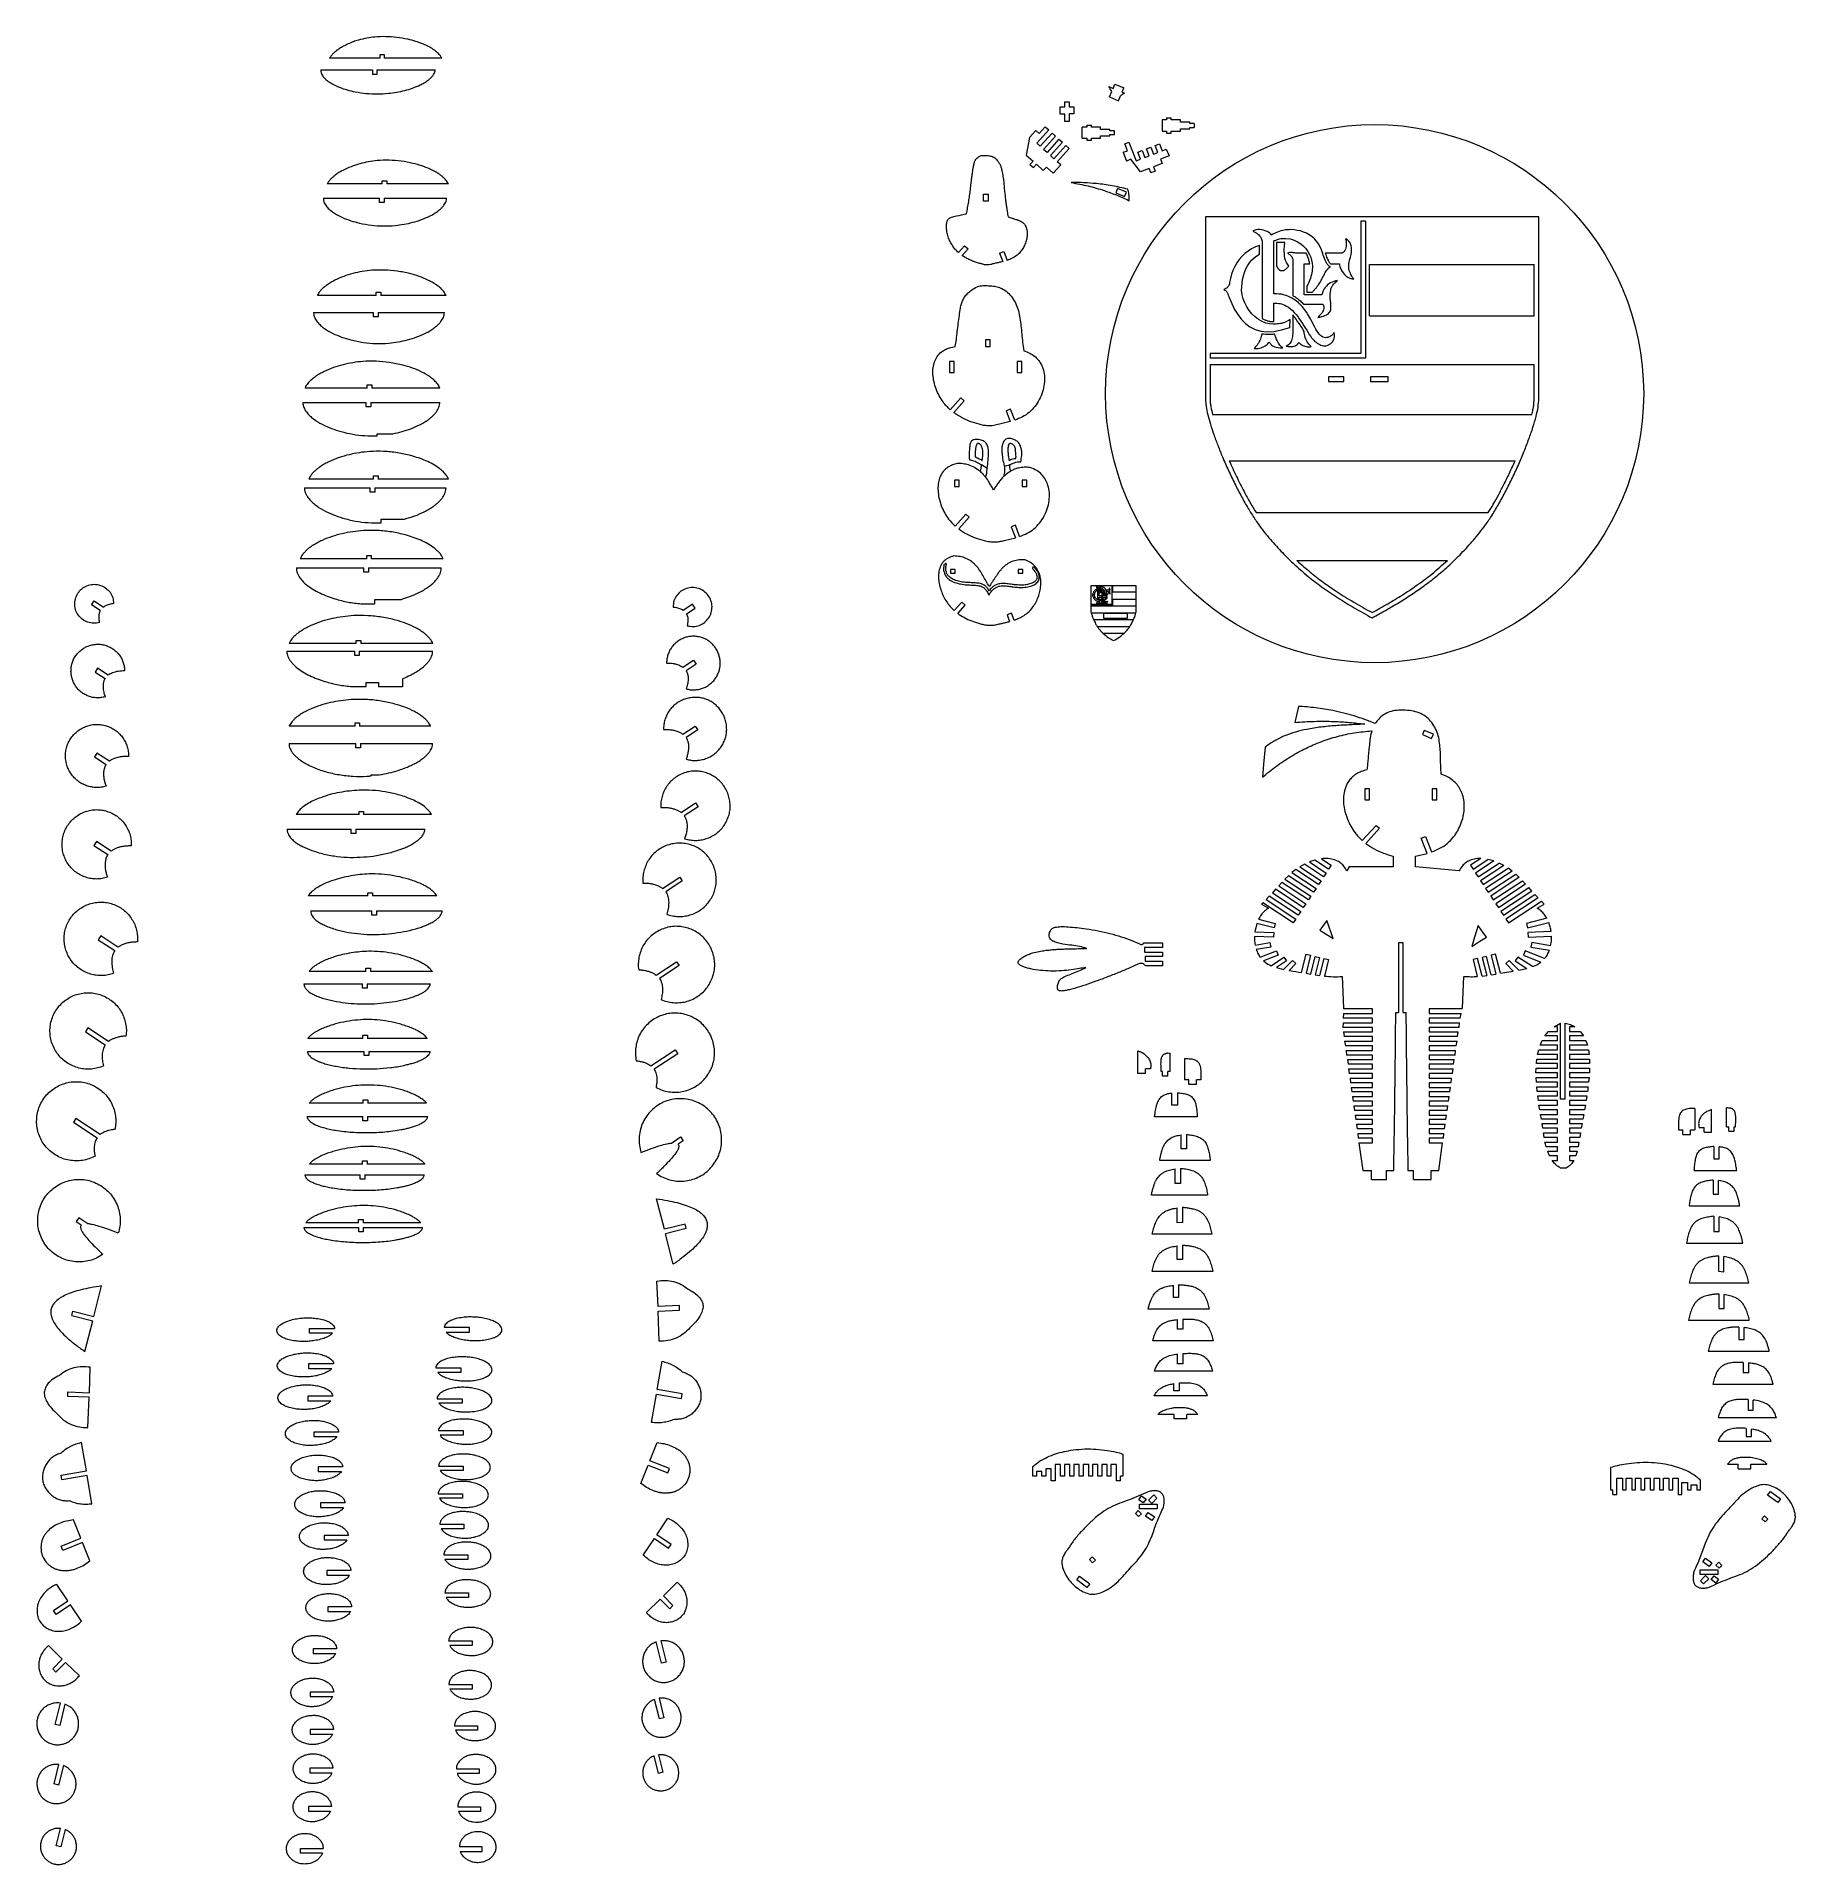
# Model space of a CAD drawing. Header units: millimetres. Extents: x 5 to 1149, y -277 to 912.
import ezdxf

# ---------------------------------------------------------------- set-up
doc = ezdxf.new("R2010")
doc.units = ezdxf.units.MM

msp = doc.modelspace()

# ---------------------------------------------------------------- linework, layer by layer
at = {"color": 7, "linetype": 'Continuous', "lineweight": 15}
for p, q in [((228.6, 897.9), (196, 897.9)), ((231.6, 900), (228.6, 900)), ((228.6, 900), (228.6, 897.9)), ((231.6, 897.9), (231.6, 900)), ((268.9, 897.9), (231.6, 897.9)), ((190.2, 890.4), (223.8, 890.4)), ((223.8, 890.4), (223.8, 887.6)), ((223.8, 887.6), (226.8, 887.6)), ((226.8, 887.6), (226.8, 890.4)), ((226.8, 890.4), (264.7, 890.4)), ((705.6, 878.2), (706.8, 881)), ((706.8, 881), (712.6, 878.6)), ((674.1, 866.2), (674.1, 869.5)), ((674.1, 869.5), (677.1, 869.5)), ((677.1, 869.5), (677.1, 866.2)), ((702.8, 879.4), (705.6, 878.2)), ((703.3, 872.7), (704.8, 876.3)), ((703.3, 872.7), (709.2, 870.2)), ((709.2, 870.2), (710.5, 873.4)), ((711.5, 875.8), (712.6, 878.6)), ((711.5, 875.8), (713.1, 875.1)), ((671.1, 861.5), (671.1, 866.2)), ((671.1, 866.2), (674.1, 866.2)), ((674.1, 861.5), (671.1, 861.5)), ((674.1, 856.8), (674.1, 861.5)), ((677.1, 856.8), (674.1, 856.8)), ((677.1, 866.2), (680.1, 866.2)), ((680.1, 861.7), (677.1, 861.7)), ((677.1, 861.7), (677.1, 856.8)), ((680.1, 866.2), (680.1, 861.7)), ((737.4, 857.7), (737.4, 850.4)), ((740.4, 857.7), (737.4, 857.7)), ((740.4, 859), (740.4, 857.7)), ((740.4, 859), (743.4, 859)), ((743.4, 857.7), (743.4, 859)), ((749.4, 857.7), (743.4, 857.7)), ((749.4, 856.2), (749.4, 857.7)), ((755.4, 856.2), (749.4, 856.2)), ((755.4, 855.3), (755.4, 856.2)), ((651.3, 846.4), (649, 834.9)), ((655.3, 850.8), (651.3, 846.4)), ((657.5, 848.8), (655.3, 850.8)), ((655.9, 842.6), (663.7, 851.2)), ((661.5, 853.2), (657.5, 848.8)), ((666, 849.2), (658.2, 840.6)), ((660.4, 838.6), (668.2, 847.2)), ((661.5, 853.2), (663.7, 851.2)), ((670.4, 845.2), (662.6, 836.6)), ((666, 849.2), (668.2, 847.2)), ((670.4, 845.2), (672.6, 843.2)), ((685.5, 845.8), (685.5, 853)), ((688.5, 853), (685.5, 853)), ((685.5, 845.8), (688.5, 845.8)), ((688.5, 854.3), (688.5, 853)), ((688.5, 854.3), (691.5, 854.3)), ((688.5, 845.8), (688.5, 844.5)), ((688.5, 844.5), (691.5, 844.5)), ((691.5, 853), (691.5, 854.3)), ((697.4, 853), (691.5, 853)), ((691.5, 845.8), (697.4, 845.8)), ((691.5, 844.5), (691.5, 845.8)), ((697.4, 851.5), (697.4, 853)), ((703.5, 851.5), (697.4, 851.5)), ((697.4, 847.3), (703.5, 847.3)), ((697.4, 845.8), (697.4, 847.3)), ((703.5, 850.6), (703.5, 851.5)), ((706.5, 850.6), (703.5, 850.6)), ((703.5, 848.2), (706.5, 848.2)), ((703.5, 847.3), (703.5, 848.2)), ((706.5, 848.2), (706.5, 850.6)), ((737.4, 850.4), (740.4, 850.4)), ((740.4, 850.4), (740.4, 849.2)), ((740.4, 849.2), (743.4, 849.2)), ((743.4, 850.5), (749.4, 850.5)), ((743.4, 849.2), (743.4, 850.5)), ((749.4, 851.9), (755.4, 851.9)), ((749.4, 850.5), (749.4, 851.9)), ((758.4, 855.3), (755.4, 855.3)), ((755.4, 851.9), (755.4, 852.9)), ((755.4, 852.9), (758.4, 852.9)), ((758.4, 855.3), (758.4, 852.9)), ((649, 834.9), (653.5, 830.9)), ((658.2, 840.6), (655.9, 842.6)), ((662.6, 836.6), (660.4, 838.6)), ((664.8, 834.5), (672.6, 843.2)), ((667.1, 832.5), (664.8, 834.5)), ((674.9, 841.2), (667.1, 832.5)), ((669.3, 830.5), (677.1, 839.2)), ((674.9, 841.2), (677.1, 839.2)), ((712.1, 836.7), (714.9, 837.7)), ((712.1, 836.7), (714.3, 831)), ((713.2, 842.1), (715.9, 843.2)), ((714.9, 837.7), (713.2, 842.1)), ((715.9, 843.2), (720.7, 831.1)), ((721.7, 836.7), (724.5, 837.8)), ((723.5, 832.2), (721.7, 836.7)), ((724.5, 837.8), (726.3, 833.3)), ((726.3, 833.3), (729.1, 834.4)), ((727.3, 838.9), (730.1, 840)), ((729.1, 834.4), (727.3, 838.9)), ((730.1, 840), (731.9, 835.5)), ((731.9, 835.5), (734.7, 836.6)), ((732.9, 841.1), (735.7, 842.2)), ((734.7, 836.6), (732.9, 841.1)), ((735.7, 842.2), (737.4, 837.7)), ((739.2, 833.2), (736.4, 832.1)), ((737.4, 837.7), (740.2, 838.8)), ((742, 834.3), (739.2, 833.2)), ((740.2, 838.8), (742, 834.3)), ((653.5, 830.9), (651.5, 828.8)), ((651.5, 828.8), (653.8, 826.8)), ((653.8, 826.8), (655.7, 828.9)), ((655.7, 828.9), (660.1, 824.9)), ((660.1, 824.9), (662.2, 827.1)), ((662.2, 827.1), (664.4, 825.1)), ((664.4, 825.1), (666.6, 823.1)), ((671.5, 828.5), (666.6, 823.1)), ((671.5, 828.5), (669.3, 830.5)), ((717.1, 832.1), (714.3, 831)), ((723.5, 823.9), (717.1, 832.1)), ((720.7, 831.1), (723.5, 832.2)), ((729.1, 826.1), (723.5, 823.9)), ((730.1, 823.5), (729.1, 826.1)), ((730.1, 823.5), (732.9, 824.5)), ((737.5, 829.4), (731.9, 827.2)), ((731.9, 827.2), (732.9, 824.5)), ((736.4, 832.1), (737.5, 829.4)), ((230.2, 816.1), (194.4, 816.1)), ((230.2, 818.2), (233.2, 818.2)), ((230.2, 816.1), (230.2, 818.2)), ((233.2, 818.2), (233.2, 816.1)), ((273.2, 816.1), (233.2, 816.1)), ((621.4, 809.5), (624.4, 809.5)), ((621.4, 804.9), (621.4, 809.5)), ((624.4, 809.5), (624.4, 804.9)), ((708.4, 813.1), (707.3, 810.4)), ((707.3, 810.4), (713.1, 807.9)), ((714.3, 810.7), (708.4, 813.1)), ((713.1, 807.9), (714.3, 810.7)), ((191.9, 806.9), (228.4, 806.9)), ((228.4, 804.1), (228.4, 806.9)), ((231.4, 804.1), (228.4, 804.1)), ((231.4, 806.9), (231.4, 804.1)), ((231.4, 806.9), (272.1, 806.9)), ((624.4, 804.9), (621.4, 804.9)), ((982.5, 794.8), (765.7, 794.8)), ((765.7, 794.8), (765.7, 676.3)), ((797.4, 785.9), (796.4, 785.4)), ((796.4, 785.4), (797.4, 784.9)), ((798.6, 786.2), (797.4, 785.9)), ((797.4, 784.9), (798.2, 784.5)), ((799.7, 786.4), (798.6, 786.2)), ((801, 786.4), (799.7, 786.4)), ((802.2, 786.3), (801, 786.4)), ((803.5, 786), (802.2, 786.3)), ((804.6, 785.7), (803.5, 786)), ((805.7, 785.2), (804.6, 785.7)), ((806.7, 784.7), (805.7, 785.2)), ((807.5, 784.1), (806.7, 784.7)), ((812.5, 784.8), (811.5, 784.4)), ((813.6, 785.2), (812.5, 784.8)), ((814.6, 785.5), (813.6, 785.2)), ((815.7, 785.8), (814.6, 785.5)), ((816.8, 786), (815.7, 785.8)), ((817.9, 786.2), (816.8, 786)), ((819, 786.3), (817.9, 786.2)), ((820.1, 786.3), (819, 786.3)), ((821.2, 786.4), (820.1, 786.3)), ((823.3, 786.2), (821.2, 786.4)), ((825.4, 785.9), (823.3, 786.2)), ((827.5, 785.5), (825.4, 785.9)), ((829.5, 784.8), (827.5, 785.5)), ((831.4, 784), (829.5, 784.8)), ((866.7, 791.8), (866.7, 705.7)), ((869.7, 791.8), (866.7, 791.8)), ((869.7, 791.8), (869.7, 702.7)), ((982.5, 676.3), (982.5, 794.8)), ((609, 775.9), (605, 771.4)), ((611.3, 773.9), (607.4, 769.5)), ((609, 775.9), (611.3, 773.9)), ((795.7, 773.9), (793.4, 772.4)), ((798.2, 775.1), (795.7, 773.9)), ((798.2, 784.5), (799, 784)), ((800.9, 776.1), (798.2, 775.1)), ((799, 784), (799.8, 783.4)), ((799.8, 783.4), (800.4, 782.9)), ((800.4, 782.9), (801, 782.2)), ((800.9, 770.5), (800.9, 776.1)), ((801, 782.2), (801.5, 781.6)), ((801.5, 781.6), (801.9, 780.9)), ((801.9, 780.9), (802.2, 780.2)), ((802.2, 780.2), (802.4, 779.5)), ((802.4, 779.5), (802.5, 778.8)), ((802.5, 778.8), (802.6, 778)), ((802.6, 778), (802.6, 728.6)), ((808.1, 783.5), (807.5, 784.1)), ((808.5, 782.8), (808.1, 783.5)), ((809.5, 783.4), (808.5, 782.8)), ((810.5, 783.9), (809.5, 783.4)), ((810.1, 779), (810.5, 779.2)), ((810.1, 744.7), (810.1, 779)), ((811.5, 784.4), (810.5, 783.9)), ((810.5, 779.2), (810.9, 779.4)), ((810.9, 779.4), (811.4, 779.6)), ((811.4, 779.6), (812, 779.8)), ((812.3, 777.9), (811.9, 777.9)), ((811.9, 777.9), (811.9, 762.6)), ((812, 779.8), (812.6, 780)), ((812.8, 777.9), (812.3, 777.9)), ((812.6, 780), (813.2, 780.2)), ((813.2, 778), (812.8, 777.9)), ((813.2, 780.2), (813.9, 780.4)), ((813.6, 778), (813.2, 778)), ((814.1, 778), (813.6, 778)), ((813.9, 780.4), (814.6, 780.5)), ((814.5, 778), (814.1, 778)), ((815, 778), (814.5, 778)), ((814.6, 780.5), (815.4, 780.6)), ((815.4, 778), (815, 778)), ((815.4, 780.6), (816.2, 780.7)), ((815.9, 778.1), (815.4, 778)), ((816.3, 778.1), (815.9, 778.1)), ((816.2, 780.7), (817, 780.7)), ((816.8, 778.1), (816.3, 778.1)), ((817.3, 778.1), (816.8, 778.1)), ((816.9, 773.8), (817, 775.1)), ((816.9, 772.3), (816.9, 773.8)), ((817, 780.7), (817.9, 780.7)), ((817, 775.1), (817.1, 776.3)), ((817.1, 776.3), (817.2, 777.3)), ((817.2, 777.3), (817.3, 778.1)), ((817.9, 780.7), (820.7, 780.3)), ((820.7, 780.3), (823.3, 779.6)), ((823.3, 779.6), (825.6, 778.5)), ((825.6, 778.5), (827.7, 777.2)), ((827.7, 777.2), (829.5, 775.7)), ((829.5, 775.7), (831, 774)), ((831, 774), (832.3, 772.2)), ((833.2, 783), (831.4, 784)), ((834.9, 781.8), (833.2, 783)), ((836.5, 780.4), (834.9, 781.8)), ((837.9, 778.8), (836.5, 780.4)), ((839.2, 777.1), (837.9, 778.8)), ((840.3, 775.2), (839.2, 777.1)), ((841.2, 773.2), (840.3, 775.2)), ((841.6, 772), (841.2, 773.2)), ((856.3, 772.8), (855.8, 772.1)), ((856.7, 773.6), (856.3, 772.8)), ((856.9, 774.6), (856.7, 773.6)), ((857.6, 780.1), (856.8, 780.4)), ((856.8, 780.4), (856.9, 779.8)), ((856.9, 779.8), (857.1, 779.1)), ((857.1, 775.5), (856.9, 774.6)), ((857.1, 779.1), (857.1, 778.3)), ((857.1, 778.3), (857.2, 777.4)), ((857.2, 776.5), (857.1, 775.5)), ((857.2, 777.4), (857.2, 776.5)), ((858.3, 779.6), (857.6, 780.1)), ((859, 778.9), (858.3, 779.6)), ((859.5, 778.1), (859, 778.9)), ((860, 777.1), (859.5, 778.1)), ((860.4, 775.9), (860, 777.1)), ((860.6, 774.6), (860.4, 775.9)), ((860.7, 773.2), (860.6, 774.6)), ((860.6, 771.7), (860.7, 773.2)), ((631.7, 771), (634.5, 772.1)), ((631.7, 771), (633.8, 765.6)), ((634.5, 772.1), (636.7, 766.4)), ((784.7, 762.4), (783.5, 759.9)), ((786.1, 764.7), (784.7, 762.4)), ((787.6, 766.9), (786.1, 764.7)), ((789.4, 768.9), (787.6, 766.9)), ((791.3, 770.8), (789.4, 768.9)), ((793.4, 772.4), (791.3, 770.8)), ((792, 760.8), (793.1, 762.9)), ((793.1, 762.9), (794.3, 764.8)), ((794.3, 764.8), (795.7, 766.5)), ((795.7, 766.5), (797.3, 768.1)), ((797.3, 768.1), (799, 769.4)), ((799, 769.4), (800.9, 770.5)), ((811.9, 762.6), (812, 762.5)), ((812, 762.5), (812.1, 762.4)), ((812.1, 762.4), (812.1, 762.3)), ((812.1, 762.3), (812.2, 762.2)), ((812.2, 762.2), (812.3, 762)), ((812.3, 762), (812.4, 761.9)), ((812.4, 761.9), (812.4, 761.8)), ((812.4, 761.8), (812.5, 761.7)), ((812.5, 761.7), (812.6, 761.6)), ((812.6, 761.6), (812.7, 761.5)), ((812.7, 761.5), (812.7, 761.4)), ((812.7, 761.4), (812.8, 761.2)), ((812.8, 761.2), (813, 761)), ((813, 761), (813.1, 760.8)), ((817, 770.8), (816.9, 772.3)), ((817.1, 769.2), (817, 770.8)), ((817.4, 767.7), (817.1, 769.2)), ((817.8, 766.3), (817.4, 767.7)), ((818.3, 765), (817.8, 766.3)), ((818, 760.7), (818.4, 761)), ((819, 763.9), (818.3, 765)), ((818.4, 761), (818.7, 761.4)), ((818.7, 761.4), (819.1, 761.8)), ((819.8, 762.9), (819, 763.9)), ((819.7, 771.3), (819.1, 771.1)), ((819.1, 771.1), (819.5, 770.8)), ((819.1, 761.8), (819.4, 762.1)), ((819.4, 762.1), (819.6, 762.5)), ((819.5, 770.8), (820, 770.5)), ((819.6, 762.5), (819.8, 762.9)), ((820.3, 771.4), (819.7, 771.3)), ((820, 770.5), (820.4, 770.2)), ((820.8, 771.5), (820.3, 771.4)), ((820.4, 770.2), (820.8, 769.9)), ((821.3, 771.5), (820.8, 771.5)), ((820.8, 769.9), (821.1, 769.5)), ((821.1, 769.5), (821.4, 769.2)), ((821.8, 771.5), (821.3, 771.5)), ((821.4, 769.2), (821.7, 768.8)), ((821.7, 768.8), (822, 768.4)), ((822.3, 771.4), (821.8, 771.5)), ((822, 768.4), (822.1, 768)), ((822.1, 768), (822.3, 767.6)), ((822.8, 771.3), (822.3, 771.4)), ((822.3, 767.6), (822.4, 767.2)), ((822.4, 767.2), (822.4, 766.8)), ((822.4, 766.8), (822.4, 743.5)), ((823.3, 771.2), (822.8, 771.3)), ((823.9, 771.2), (823.3, 771.2)), ((824.4, 771.1), (823.9, 771.2)), ((825, 771), (824.4, 771.1)), ((825.7, 771), (825, 771)), ((831.1, 771), (825.7, 771)), ((829.9, 743.9), (829.9, 764.1)), ((829.9, 764.1), (833.5, 764.1)), ((831.5, 770.4), (831.1, 771)), ((831.8, 769.8), (831.5, 770.4)), ((832, 769.2), (831.8, 769.8)), ((832.3, 768.6), (832, 769.2)), ((832.3, 772.2), (833.4, 770.3)), ((832.5, 768.1), (832.3, 768.6)), ((832.7, 767.5), (832.5, 768.1)), ((832.9, 766.9), (832.7, 767.5)), ((833, 766.4), (832.9, 766.9)), ((833.2, 765.8), (833, 766.4)), ((833.3, 765.3), (833.2, 765.8)), ((833.4, 764.7), (833.3, 765.3)), ((833.4, 770.3), (834.2, 768.4)), ((833.5, 764.1), (833.4, 764.7)), ((834.2, 768.4), (834.7, 766.5)), ((834.7, 766.5), (835.1, 764.6)), ((835.1, 764.6), (835.2, 762.9)), ((835.2, 761.7), (835.1, 760.5)), ((835.2, 762.9), (835.2, 761.7)), ((842, 770.9), (841.6, 772)), ((842.3, 769.8), (842, 770.9)), ((842.7, 768.7), (842.3, 769.8)), ((843.1, 767.6), (842.7, 768.7)), ((843.5, 766.6), (843.1, 767.6)), ((843.9, 765.7), (843.5, 766.6)), ((854.4, 771), (843.6, 771)), ((843.6, 771), (843.9, 770.1)), ((843.9, 770.1), (844.2, 769.3)), ((844.4, 764.8), (843.9, 765.7)), ((844.2, 769.3), (844.5, 768.5)), ((844.9, 764), (844.4, 764.8)), ((844.5, 768.5), (844.8, 767.8)), ((844.8, 767.8), (845.1, 767.1)), ((845.5, 763.3), (844.9, 764)), ((845.1, 767.1), (845.4, 766.5)), ((845.3, 760.9), (845.4, 761.1)), ((845.4, 766.5), (845.7, 765.9)), ((845.4, 761.1), (845.6, 761.2)), ((846.2, 762.7), (845.5, 763.3)), ((845.6, 761.2), (845.8, 761.4)), ((845.7, 765.9), (846, 765.4)), ((845.8, 761.4), (846, 761.6)), ((846, 765.4), (846.3, 765)), ((846, 761.6), (846.2, 761.7)), ((847, 762.2), (846.2, 762.7)), ((846.2, 761.7), (846.4, 761.8)), ((846.3, 765), (846.5, 764.6)), ((846.4, 761.8), (846.6, 762)), ((846.5, 764.6), (846.8, 764.3)), ((846.6, 762), (846.8, 762.1)), ((846.8, 764.3), (847, 764.1)), ((846.8, 762.1), (847, 762.2)), ((847, 764.1), (852.8, 764.2)), ((852.8, 764.2), (852.9, 763.3)), ((852.9, 763.3), (853.1, 762.3)), ((853.1, 762.3), (853.5, 761.3)), ((853.5, 761.3), (854, 760.2)), ((855.2, 771.4), (854.4, 771)), ((855.8, 772.1), (855.2, 771.4)), ((858.9, 762.9), (859, 764.1)), ((858.9, 761.9), (858.9, 762.9)), ((859, 760.9), (858.9, 761.9)), ((859, 764.1), (859.2, 765.3)), ((859.2, 765.3), (859.4, 766.6)), ((859.4, 766.6), (860, 768.4)), ((860, 768.4), (860.4, 770.1)), ((860.4, 770.1), (860.6, 771.7)), ((872.3, 730.3), (872.3, 763.6)), ((872.3, 763.6), (979.5, 763.6)), ((979.5, 730.3), (979.5, 763.6)), ((780.4, 749.3), (780.1, 749)), ((780.7, 749.7), (780.4, 749.3)), ((780.8, 750.1), (780.7, 749.7)), ((781, 750.6), (780.8, 750.1)), ((781.2, 751), (781, 750.6)), ((781.3, 751.4), (781.2, 751)), ((781.4, 751.9), (781.3, 751.4)), ((781.9, 754.6), (781.4, 751.9)), ((782.6, 757.3), (781.9, 754.6)), ((783.5, 759.9), (782.6, 757.3)), ((789.2, 746.8), (789.3, 749.2)), ((789.3, 749.2), (789.5, 751.6)), ((789.5, 751.6), (789.8, 754)), ((789.8, 754), (790.4, 756.3)), ((790.4, 756.3), (791.1, 758.6)), ((791.1, 758.6), (792, 760.8)), ((813.1, 760.8), (813.3, 760.6)), ((813.3, 760.6), (813.4, 760.4)), ((813.4, 760.4), (813.6, 760.3)), ((813.6, 760.3), (813.8, 760.1)), ((813.8, 760.1), (814, 760)), ((814, 760), (814.2, 759.9)), ((814.2, 759.9), (814.4, 759.8)), ((814.4, 759.8), (814.6, 759.7)), ((814.6, 759.7), (814.9, 759.7)), ((814.9, 759.7), (815.2, 759.7)), ((815.2, 759.7), (815.7, 759.7)), ((815.7, 759.7), (816.1, 759.8)), ((816.1, 759.8), (816.6, 759.9)), ((816.6, 759.9), (817.1, 760.1)), ((817.1, 760.1), (817.5, 760.4)), ((817.5, 760.4), (818, 760.7)), ((832.2, 750.6), (831.6, 749.6)), ((831.6, 749.6), (831.6, 745.6)), ((832.7, 751.6), (832.2, 750.6)), ((833.2, 752.6), (832.7, 751.6)), ((833.6, 753.7), (833.2, 752.6)), ((834, 754.8), (833.6, 753.7)), ((834.3, 755.9), (834, 754.8)), ((834.6, 757.1), (834.3, 755.9)), ((834.8, 758.2), (834.6, 757.1)), ((835, 759.4), (834.8, 758.2)), ((835.1, 760.5), (835, 759.4)), ((837.9, 748.8), (838.2, 749.2)), ((838.2, 749.2), (838.5, 749.6)), ((838.5, 749.6), (838.8, 750.1)), ((838.8, 750.1), (839.1, 750.5)), ((839.1, 750.5), (839.8, 751.5)), ((839.8, 751.5), (840.4, 752.5)), ((840.4, 752.5), (841, 753.5)), ((841, 753.5), (841.5, 754.4)), ((841.5, 754.4), (841.9, 755.3)), ((841.9, 755.3), (842.4, 756.1)), ((842.4, 756.1), (842.8, 756.9)), ((842.8, 756.9), (843.2, 757.7)), ((843.2, 757.7), (843.6, 758.4)), ((844.3, 749.7), (843.5, 748.8)), ((843.6, 758.4), (844, 759.1)), ((844, 759.1), (844.4, 759.7)), ((845.1, 750.5), (844.3, 749.7)), ((844.4, 759.7), (844.8, 760.3)), ((844.8, 760.3), (844.9, 760.5)), ((844.9, 760.5), (845.1, 760.7)), ((845.1, 760.7), (845.3, 760.9)), ((846, 751.2), (845.1, 750.5)), ((846.9, 751.8), (846, 751.2)), ((848, 752.3), (846.9, 751.8)), ((847.7, 748.8), (847.9, 749.4)), ((847.9, 749.4), (848.2, 749.9)), ((849.1, 752.7), (848, 752.3)), ((848.2, 749.9), (848.6, 750.3)), ((848.6, 750.3), (849, 750.8)), ((849, 750.8), (849.4, 751.3)), ((850.3, 753.1), (849.1, 752.7)), ((849.4, 751.3), (849.9, 751.8)), ((849.9, 751.8), (850.4, 752.3)), ((851.6, 753.3), (850.3, 753.1)), ((850.4, 752.3), (851, 752.8)), ((851, 752.8), (851.6, 753.3)), ((854, 760.2), (854.6, 759.1)), ((854.6, 759.1), (855.4, 758.1)), ((855.4, 758.1), (856.2, 757.1)), ((856.2, 757.1), (857.2, 756.2)), ((857.2, 756.2), (858.3, 755.4)), ((858.3, 755.4), (859.5, 754.8)), ((859.2, 759.9), (859, 760.9)), ((859.5, 759), (859.2, 759.9)), ((859.9, 758), (859.5, 759)), ((859.5, 754.8), (860.8, 754.4)), ((860.3, 757.1), (859.9, 758)), ((860.8, 756.2), (860.3, 757.1)), ((861.4, 755.3), (860.8, 756.2)), ((860.8, 754.4), (862.1, 754.3)), ((862.1, 754.3), (861.4, 755.3)), ((226.3, 743.5), (188, 743.5)), ((226.3, 745.7), (229.3, 745.7)), ((226.3, 743.5), (226.3, 745.7)), ((229.3, 745.7), (229.3, 743.5)), ((271.7, 743.5), (229.3, 743.5)), ((778.3, 747.7), (777.7, 747.5)), ((777.7, 747.5), (778.2, 747.1)), ((778.2, 747.1), (778.7, 746.7)), ((778.9, 748), (778.3, 747.7)), ((778.7, 746.7), (779.1, 746.3)), ((779.4, 748.3), (778.9, 748)), ((779.1, 746.3), (779.5, 745.9)), ((779.8, 748.6), (779.4, 748.3)), ((779.5, 745.9), (779.7, 745.5)), ((779.7, 745.5), (780, 745.1)), ((780.1, 749), (779.8, 748.6)), ((780, 745.1), (780.2, 744.7)), ((780.2, 744.7), (780.4, 744.2)), ((780.4, 744.2), (780.5, 743.8)), ((780.5, 743.8), (780.7, 743.3)), ((780.7, 743.3), (780.9, 742.8)), ((780.9, 742.8), (781.1, 742.3)), ((781.1, 742.3), (782.8, 738.3)), ((782.8, 738.3), (784.6, 734.5)), ((789.5, 744), (789.2, 746.8)), ((790.2, 741.3), (789.5, 744)), ((791.2, 738.7), (790.2, 741.3)), ((792.5, 736.2), (791.2, 738.7)), ((811.9, 744.7), (810.1, 744.7)), ((810.1, 726.7), (810.1, 738.5)), ((810.1, 738.5), (810.8, 738.5)), ((810.8, 738.5), (811.6, 738.5)), ((811.6, 738.5), (812.4, 738.5)), ((813.5, 744.5), (811.9, 744.7)), ((812.4, 738.5), (813.3, 738.4)), ((813.3, 738.4), (814.2, 738.3)), ((815.1, 744.3), (813.5, 744.5)), ((814.2, 738.3), (815.2, 738.1)), ((816.5, 743.9), (815.1, 744.3)), ((815.2, 738.1), (816.2, 737.7)), ((816.2, 737.7), (817.3, 737.3)), ((818, 743.5), (816.5, 743.9)), ((817.3, 737.3), (818.4, 736.7)), ((819.3, 743), (818, 743.5)), ((820.6, 742.5), (819.3, 743)), ((821.8, 741.9), (820.6, 742.5)), ((823, 741.2), (821.8, 741.9)), ((822.4, 743.5), (823, 743.2)), ((823, 743.2), (823.7, 742.8)), ((824, 740.5), (823, 741.2)), ((823.7, 742.8), (824.3, 742.4)), ((825.1, 739.7), (824, 740.5)), ((824.3, 742.4), (824.9, 742)), ((824.9, 742), (825.6, 741.5)), ((826.1, 738.9), (825.1, 739.7)), ((825.6, 741.5), (826.2, 741)), ((826.9, 738.1), (826.1, 738.9)), ((826.2, 741), (826.8, 740.5)), ((826.8, 740.5), (827.4, 740)), ((827.8, 737.2), (826.9, 738.1)), ((827.4, 740), (828, 739.5)), ((828.6, 736.3), (827.8, 737.2)), ((828, 739.5), (828.6, 738.9)), ((828.6, 738.9), (829.1, 738.4)), ((829.1, 738.4), (829.7, 737.8)), ((829.7, 737.8), (842.1, 737.8)), ((841.3, 743.9), (829.9, 743.9)), ((831.6, 745.6), (835, 745.6)), ((835, 745.6), (835.4, 746)), ((835.4, 746), (835.8, 746.4)), ((835.8, 746.4), (836.2, 746.8)), ((836.2, 746.8), (836.5, 747.2)), ((836.5, 747.2), (836.9, 747.6)), ((836.9, 747.6), (837.3, 748)), ((837.3, 748), (837.6, 748.4)), ((837.6, 748.4), (837.9, 748.8)), ((841.8, 745.3), (841.3, 743.9)), ((842.3, 746.6), (841.8, 745.3)), ((842.1, 737.8), (842.3, 737.4)), ((842.9, 747.8), (842.3, 746.6)), ((842.3, 737.4), (842.4, 736.9)), ((843.5, 748.8), (842.9, 747.8)), ((846.8, 744.2), (846.9, 745.6)), ((846.8, 743.1), (846.8, 744.2)), ((846.8, 742.1), (846.8, 743.1)), ((846.8, 741.2), (846.8, 742.1)), ((846.9, 740.4), (846.8, 741.2)), ((846.9, 745.6), (847.2, 747.2)), ((847.1, 739.6), (846.9, 740.4)), ((847.2, 738.9), (847.1, 739.6)), ((847.2, 747.2), (847.3, 747.8)), ((847.3, 738.1), (847.2, 738.9)), ((847.3, 747.8), (847.5, 748.3)), ((847.3, 737.2), (847.3, 738.1)), ((847.3, 736.2), (847.3, 737.2)), ((847.5, 748.3), (847.7, 748.8)), ((185.6, 732.4), (224.6, 732.4)), ((224.6, 729.6), (224.6, 732.4)), ((227.6, 729.6), (224.6, 729.6)), ((227.6, 732.4), (227.6, 729.6)), ((227.6, 732.4), (270.6, 732.4)), ((784.6, 734.5), (786.7, 731.1)), ((786.7, 731.1), (789.1, 728)), ((789.1, 728), (791.7, 725.4)), ((791.7, 725.4), (794.6, 723.2)), ((794.1, 733.8), (792.5, 736.2)), ((795.9, 731.6), (794.1, 733.8)), ((797.9, 729.7), (795.9, 731.6)), ((800.1, 728), (797.9, 729.7)), ((802.5, 726.6), (800.1, 728)), ((804.9, 725.6), (802.5, 726.6)), ((802.6, 728.6), (803, 728.3)), ((803, 728.3), (803.5, 728.1)), ((803.5, 728.1), (803.9, 727.9)), ((803.9, 727.9), (804.3, 727.7)), ((804.3, 727.7), (804.7, 727.5)), ((804.7, 727.5), (805.1, 727.4)), ((807.4, 725), (804.9, 725.6)), ((805.1, 727.4), (805.5, 727.2)), ((805.5, 727.2), (805.9, 727.1)), ((805.9, 727.1), (806.3, 727)), ((806.3, 727), (806.7, 726.9)), ((806.7, 726.9), (807, 726.8)), ((807, 726.8), (807.3, 726.8)), ((807.3, 726.8), (807.6, 726.7)), ((807.6, 726.7), (807.9, 726.7)), ((807.9, 726.7), (808.1, 726.7)), ((808.1, 726.7), (808.4, 726.6)), ((808.4, 726.6), (808.6, 726.6)), ((808.6, 726.6), (808.8, 726.6)), ((808.8, 726.6), (809.1, 726.6)), ((809.1, 726.6), (809.3, 726.6)), ((809.3, 726.6), (809.5, 726.6)), ((809.5, 726.6), (809.7, 726.6)), ((809.7, 726.6), (809.9, 726.6)), ((809.9, 726.6), (810.1, 726.7)), ((814.4, 725.3), (813.5, 725.1)), ((815.3, 725.4), (814.4, 725.3)), ((816.2, 725.7), (815.3, 725.4)), ((817.1, 726), (816.2, 725.7)), ((818, 726.4), (817.1, 726)), ((818.9, 726.8), (818, 726.4)), ((818.4, 736.7), (819.6, 735.9)), ((819.8, 727.3), (818.9, 726.8)), ((819.6, 735.9), (820.9, 734.9)), ((820.7, 727.9), (819.8, 727.3)), ((820.6, 722.7), (820.7, 727.9)), ((820.9, 734.9), (822.2, 733.7)), ((822.2, 733.7), (823.4, 732.5)), ((822.9, 730.4), (822.4, 731)), ((822.4, 731), (822.4, 718.8)), ((823.4, 729.7), (822.9, 730.4)), ((823.4, 732.5), (824.6, 731.2)), ((824, 729), (823.4, 729.7)), ((824.6, 728.2), (824, 729)), ((824.6, 731.2), (825.7, 729.8)), ((825.2, 727.3), (824.6, 728.2)), ((825.8, 726.5), (825.2, 727.3)), ((825.7, 729.8), (826.7, 728.3)), ((826.5, 725.5), (825.8, 726.5)), ((827.2, 724.5), (826.5, 725.5)), ((826.7, 728.3), (827.7, 726.9)), ((827.7, 726.9), (828.7, 725.4)), ((829.4, 735.4), (828.6, 736.3)), ((828.7, 725.4), (829.6, 723.9)), ((830.1, 734.5), (829.4, 735.4)), ((830.8, 733.5), (830.1, 734.5)), ((831.5, 732.5), (830.8, 733.5)), ((832.1, 731.5), (831.5, 732.5)), ((832.7, 730.5), (832.1, 731.5)), ((833.3, 729.5), (832.7, 730.5)), ((833.9, 728.4), (833.3, 729.5)), ((834.5, 727.4), (833.9, 728.4)), ((835.3, 725.9), (834.5, 727.4)), ((836, 724.4), (835.3, 725.9)), ((839.7, 730.2), (838.7, 729.3)), ((838.7, 729.3), (840, 729.5)), ((840.6, 731.1), (839.7, 730.2)), ((840, 729.5), (841.3, 729.8)), ((841.3, 732), (840.6, 731.1)), ((841.8, 732.8), (841.3, 732)), ((841.3, 729.8), (842.4, 730.1)), ((842.2, 733.6), (841.8, 732.8)), ((842.4, 734.3), (842.2, 733.6)), ((842.4, 736.9), (842.6, 736.3)), ((842.6, 735), (842.4, 734.3)), ((842.4, 730.1), (843.4, 730.5)), ((842.6, 736.3), (842.6, 735.7)), ((842.6, 735.7), (842.6, 735)), ((843.4, 730.5), (844.3, 730.9)), ((844.3, 730.9), (845, 731.4)), ((845, 731.4), (845.7, 731.9)), ((845.7, 731.9), (846.2, 732.4)), ((846.2, 732.4), (846.6, 733)), ((846.6, 733), (846.9, 733.6)), ((846.9, 733.6), (847.2, 734.3)), ((847.2, 734.3), (847.3, 735)), ((847.3, 735), (847.3, 736.2)), ((872.3, 730.3), (979.5, 730.3)), ((625.7, 714.8), (622.7, 714.8)), ((622.7, 714.8), (622.7, 710.4)), ((625.7, 710.4), (625.7, 714.8)), ((794.6, 723.2), (797.9, 721.5)), ((797.9, 721.5), (801.6, 720.4)), ((800.7, 713.6), (800.3, 712.8)), ((801.1, 714.3), (800.7, 713.6)), ((801.4, 715.1), (801.1, 714.3)), ((801.7, 715.9), (801.4, 715.1)), ((801.6, 720.4), (805.7, 720)), ((801.9, 716.8), (801.7, 715.9)), ((802.1, 717.6), (801.9, 716.8)), ((802.3, 718.5), (802.1, 717.6)), ((803, 718.4), (802.3, 718.5)), ((803.7, 718.3), (803, 718.4)), ((804.4, 718.2), (803.7, 718.3)), ((805.1, 718.2), (804.4, 718.2)), ((805.9, 718.2), (805.1, 718.2)), ((805.7, 720), (810.2, 720.2)), ((806.6, 718.1), (805.9, 718.2)), ((807.3, 718.1), (806.6, 718.1)), ((808.1, 718.1), (807.3, 718.1)), ((810, 724.9), (807.4, 725)), ((808.8, 718.2), (808.1, 718.1)), ((809.5, 718.2), (808.8, 718.2)), ((810.2, 718.3), (809.5, 718.2)), ((810.9, 724.9), (810, 724.9)), ((810.2, 720.2), (815.2, 721.1)), ((810.8, 718.4), (810.2, 718.3)), ((811, 717.6), (810.8, 718.4)), ((811.7, 724.9), (810.9, 724.9)), ((811.3, 716.7), (811, 717.6)), ((811.6, 715.9), (811.3, 716.7)), ((811.9, 715), (811.6, 715.9)), ((812.6, 725), (811.7, 724.9)), ((812.3, 714.2), (811.9, 715)), ((812.7, 713.4), (812.3, 714.2)), ((813.5, 725.1), (812.6, 725)), ((813.1, 712.6), (812.7, 713.4)), ((815.2, 721.1), (820.6, 722.7)), ((821.4, 713.6), (821, 713)), ((821.7, 714.3), (821.4, 713.6)), ((821.9, 715.1), (821.7, 714.3)), ((822.1, 715.9), (821.9, 715.1)), ((822.2, 716.8), (822.1, 715.9)), ((822.3, 717.8), (822.2, 716.8)), ((822.4, 718.8), (822.3, 717.8)), ((827.8, 723.5), (827.2, 724.5)), ((828.5, 722.4), (827.8, 723.5)), ((829.2, 721.3), (828.5, 722.4)), ((829.9, 720.1), (829.2, 721.3)), ((829.6, 723.9), (830.6, 722.4)), ((829.9, 719.7), (829.9, 720.1)), ((829.9, 719), (829.9, 719.7)), ((830.1, 718.1), (829.9, 719)), ((830.3, 717.2), (830.1, 718.1)), ((830.6, 716.2), (830.3, 717.2)), ((830.6, 722.4), (831.5, 720.9)), ((831, 715.2), (830.6, 716.2)), ((831.4, 714.3), (831, 715.2)), ((831.9, 713.4), (831.4, 714.3)), ((831.5, 720.9), (832.4, 719.5)), ((832.4, 712.5), (831.9, 713.4)), ((832.4, 719.5), (833.2, 718.1)), ((833.2, 718.1), (834.1, 716.8)), ((834.1, 716.8), (834.7, 716)), ((834.7, 716), (835.4, 715.2)), ((835.4, 715.2), (836.1, 714.4)), ((836.7, 723), (836, 724.4)), ((836.1, 714.4), (836.9, 713.7)), ((837.5, 721.7), (836.7, 723)), ((836.9, 713.7), (837.6, 713.1)), ((838.2, 720.5), (837.5, 721.7)), ((838.9, 719.4), (838.2, 720.5)), ((839.6, 718.4), (838.9, 719.4)), ((840.4, 717.6), (839.6, 718.4)), ((841.2, 717), (840.4, 717.6)), ((842, 716.5), (841.2, 717)), ((842.9, 716.2), (842, 716.5)), ((843.8, 716.1), (842.9, 716.2)), ((844.5, 716.2), (843.8, 716.1)), ((845.2, 716.3), (844.5, 716.2)), ((845.8, 716.4), (845.2, 716.3)), ((846.3, 716.6), (845.8, 716.4)), ((846.8, 716.9), (846.3, 716.6)), ((847.3, 717.2), (846.8, 716.9)), ((847.7, 717.5), (847.3, 717.2)), ((848.1, 717.8), (847.7, 717.5)), ((847.9, 712.9), (848.5, 713.7)), ((848.4, 718.2), (848.1, 717.8)), ((848.8, 718.6), (848.4, 718.2)), ((848.5, 713.7), (849, 714.6)), ((849.1, 719.1), (848.8, 718.6)), ((849, 714.6), (849.4, 715.6)), ((849.4, 719.5), (849.1, 719.1)), ((849.6, 718.1), (849.4, 719.5)), ((849.4, 715.6), (849.6, 716.8)), ((849.6, 716.8), (849.6, 718.1)), ((622.7, 710.4), (625.7, 710.4)), ((866.7, 705.7), (768.7, 705.7)), ((768.7, 705.7), (768.7, 702.7)), ((869.7, 702.7), (768.7, 702.7)), ((798, 709.9), (797.3, 709.1)), ((797.3, 709.1), (798.6, 709.1)), ((798.7, 710.6), (798, 709.9)), ((798.6, 709.1), (799.8, 709.1)), ((799.3, 711.3), (798.7, 710.6)), ((799.8, 712.1), (799.3, 711.3)), ((800.3, 712.8), (799.8, 712.1)), ((799.8, 709.1), (800.9, 709.3)), ((800.9, 709.3), (801.9, 709.6)), ((801.9, 709.6), (802.8, 709.9)), ((802.8, 709.9), (803.7, 710.3)), ((803.7, 710.3), (804.4, 710.8)), ((804.4, 710.8), (805.1, 711.2)), ((805.1, 711.2), (805.7, 711.7)), ((805.7, 711.7), (806.2, 712.2)), ((806.2, 712.2), (806.7, 712.7)), ((806.7, 712.7), (807.2, 713.2)), ((807.2, 713.2), (807.4, 712.9)), ((807.4, 712.9), (807.7, 712.5)), ((807.7, 712.5), (808, 712.1)), ((808, 712.1), (808.3, 711.7)), ((808.3, 711.7), (808.7, 711.3)), ((808.7, 711.3), (809.3, 710.9)), ((809.3, 710.9), (809.9, 710.6)), ((809.9, 710.6), (810.7, 710.2)), ((810.7, 710.2), (811.7, 709.9)), ((811.7, 709.9), (812.9, 709.7)), ((812.9, 709.7), (814.3, 709.5)), ((813.6, 711.8), (813.1, 712.6)), ((814.1, 711.2), (813.6, 711.8)), ((814.7, 710.5), (814.1, 711.2)), ((814.3, 709.5), (816, 709.5)), ((815.3, 710), (814.7, 710.5)), ((816, 709.5), (815.3, 710)), ((818.9, 710.9), (818.2, 710.5)), ((818.2, 710.5), (818.9, 710.5)), ((819.6, 711.4), (818.9, 710.9)), ((818.9, 710.5), (819.5, 710.4)), ((819.5, 710.4), (820.3, 710.3)), ((820.1, 711.8), (819.6, 711.4)), ((820.6, 712.4), (820.1, 711.8)), ((820.3, 710.3), (821, 710.3)), ((821, 713), (820.6, 712.4)), ((821, 710.3), (821.7, 710.3)), ((821.7, 710.3), (822.5, 710.4)), ((822.5, 710.4), (823.3, 710.6)), ((823.3, 710.6), (824, 710.8)), ((824, 710.8), (824.7, 711.2)), ((824.7, 711.2), (825.4, 711.7)), ((825.4, 711.7), (826, 712.3)), ((826, 712.3), (826.6, 713)), ((826.6, 713), (826.9, 712.6)), ((826.9, 712.6), (827.2, 712.2)), ((827.2, 712.2), (827.7, 711.8)), ((827.7, 711.8), (828.3, 711.5)), ((828.3, 711.5), (828.9, 711.1)), ((828.9, 711.1), (829.7, 710.8)), ((829.7, 710.8), (830.4, 710.5)), ((830.4, 710.5), (831.3, 710.3)), ((831.3, 710.3), (832.1, 710.2)), ((832.1, 710.2), (832.9, 710.2)), ((832.9, 711.8), (832.4, 712.5)), ((833.5, 711.2), (832.9, 711.8)), ((832.9, 710.2), (833.8, 710.2)), ((834, 710.7), (833.5, 711.2)), ((833.8, 710.2), (834.5, 710.4)), ((834.5, 710.4), (834, 710.7)), ((837.6, 713.1), (838.4, 712.5)), ((838.4, 712.5), (839.2, 712)), ((839.2, 712), (840, 711.6)), ((840, 711.6), (840.8, 711.3)), ((840.8, 711.3), (841.6, 711)), ((841.6, 711), (842.4, 710.9)), ((842.4, 710.9), (843.2, 710.9)), ((843.2, 710.9), (844, 710.9)), ((844, 710.9), (844.8, 711.1)), ((844.8, 711.1), (845.6, 711.4)), ((845.6, 711.4), (846.4, 711.8)), ((846.4, 711.8), (847.2, 712.3)), ((847.2, 712.3), (847.9, 712.9)), ((599.2, 700.6), (599.2, 693.4)), ((602.2, 700.6), (599.2, 700.6)), ((599.2, 693.4), (602.2, 693.4)), ((602.2, 693.4), (602.2, 700.6)), ((646.2, 700.6), (643.2, 700.6)), ((643.2, 700.6), (643.2, 693.4)), ((643.2, 693.4), (646.2, 693.4)), ((646.2, 693.4), (646.2, 700.6)), ((768.7, 698.7), (768.7, 676.3)), ((768.7, 698.7), (979.5, 698.7)), ((855.6, 690.7), (845.7, 690.7)), ((845.7, 690.7), (845.7, 687.7)), ((855.6, 687.7), (855.6, 690.7)), ((873.1, 690.7), (873.1, 687.7)), ((884.6, 690.7), (873.1, 690.7)), ((884.6, 687.7), (884.6, 690.7)), ((979.5, 676.3), (979.5, 698.7)), ((220.4, 683.3), (180, 683.3)), ((220.4, 685.5), (223.4, 685.5)), ((220.4, 683.3), (220.4, 685.5)), ((223.4, 685.5), (223.4, 683.3)), ((267.7, 683.3), (223.4, 683.3)), ((845.7, 687.7), (855.6, 687.7)), ((873.1, 687.7), (884.6, 687.7)), ((178.6, 674), (219.7, 674)), ((219.7, 671.2), (219.7, 674)), ((222.7, 671.2), (219.7, 671.2)), ((222.7, 674), (222.7, 671.2)), ((222.7, 674), (267.6, 674)), ((606.6, 676.9), (599.6, 669.2)), ((601.9, 667.4), (608.8, 675)), ((608.8, 675), (606.6, 676.9)), ((638.8, 669.7), (636, 668.6)), ((636, 668.6), (638.7, 661.5)), ((641.6, 662.4), (638.8, 669.7)), ((770.3, 666.1), (977.9, 666.1)), ((638.7, 661.5), (631.6, 659.8)), ((226.9, 653.6), (237.2, 653.6)), ((226.9, 652.3), (226.9, 653.6)), ((623.7, 631.1), (619.9, 633.4)), ((781.1, 636.1), (967.1, 636.1)), ((179.6, 618.5), (222.3, 618.5)), ((224.5, 624), (182.4, 624)), ((222.3, 615.7), (222.3, 618.5)), ((224.5, 626.2), (227.5, 626.2)), ((224.5, 624), (224.5, 626.2)), ((225.3, 618.5), (225.3, 615.7)), ((225.3, 618.5), (271.7, 618.5)), ((227.5, 626.2), (227.5, 624)), ((273.2, 624), (227.5, 624)), ((605.5, 623.5), (602.5, 623.5)), ((602.5, 623.5), (602.5, 619.2)), ((602.5, 619.2), (605.5, 619.2)), ((605.5, 619.2), (605.5, 623.5)), ((646.4, 623.5), (646.4, 619.2)), ((649.4, 623.5), (646.4, 623.5)), ((646.4, 619.2), (649.4, 619.2)), ((649.4, 619.2), (649.4, 623.5)), ((225.3, 615.7), (222.3, 615.7)), ((229.5, 598.1), (244.7, 598.1)), ((229.5, 595.7), (229.5, 598.1)), ((609.8, 601.3), (602.9, 593.6)), ((605.2, 591.7), (612, 599.3)), ((612, 599.3), (609.8, 601.3)), ((798.7, 602.3), (949.5, 602.3)), ((634.7, 584.2), (642, 585.9)), ((642, 594.1), (639.2, 593)), ((639.2, 593), (642, 585.9)), ((644.8, 586.8), (642, 594.1)), ((220.1, 572.3), (176.9, 572.3)), ((220.1, 574.4), (223.1, 574.4)), ((220.1, 572.3), (220.1, 574.4)), ((223.1, 574.4), (223.1, 572.3)), ((269.8, 572.3), (223.1, 572.3)), ((825.2, 571.1), (923, 571.1)), ((174.4, 566.3), (218.2, 566.3)), ((218.2, 563.5), (218.2, 566.3)), ((221.2, 563.5), (218.2, 563.5)), ((221.2, 566.3), (221.2, 563.5)), ((221.2, 566.3), (268.5, 566.3)), ((602.9, 565.3), (599.9, 565.3)), ((599.9, 565.3), (599.9, 562.9)), ((599.9, 562.9), (602.9, 562.9)), ((602.9, 562.9), (602.9, 565.3)), ((646.8, 565.3), (643.8, 565.3)), ((643.8, 565.3), (643.8, 562.9)), ((643.8, 562.9), (646.8, 562.9)), ((646.8, 562.9), (646.8, 565.3)), ((691.1, 554.7), (691.1, 542.6)), ((704.8, 554.7), (691.1, 554.7)), ((692.1, 548.7), (692, 548.6)), ((692, 548.6), (692, 548.6)), ((692, 548.6), (692.1, 548.5)), ((692, 548.6), (692, 548.6)), ((692.2, 548.7), (692.1, 548.7)), ((692.1, 548.5), (692.2, 548.4)), ((692.3, 548.8), (692.2, 548.7)), ((692.2, 548.4), (692.2, 548.4)), ((692.2, 548.4), (692.2, 548.3)), ((692.2, 548.3), (692.3, 548.3)), ((692.4, 548.9), (692.3, 548.9)), ((692.3, 548.9), (692.3, 548.8)), ((692.3, 548.8), (692.3, 548.8)), ((692.3, 548.3), (692.3, 548.2)), ((692.3, 548.2), (692.3, 548.2)), ((692.3, 548.2), (692.4, 548.1)), ((692.5, 549.2), (692.4, 549.1)), ((692.4, 549.1), (692.4, 549)), ((692.4, 549), (692.4, 548.9)), ((692.4, 549), (692.4, 549)), ((692.4, 548.1), (692.4, 548)), ((692.4, 548), (692.4, 548)), ((692.4, 548), (692.4, 547.9)), ((692.4, 547.9), (692.7, 547.3)), ((692.6, 550), (692.5, 549.6)), ((692.5, 549.6), (692.5, 549.2)), ((692.5, 549.2), (692.5, 549.2)), ((692.8, 550.4), (692.6, 550)), ((692.7, 547.3), (692.9, 546.8)), ((692.9, 550.7), (692.8, 550.4)), ((693.1, 551), (692.9, 550.7)), ((693.3, 551.3), (693.1, 551)), ((693.6, 551.6), (693.3, 551.3)), ((693.9, 551.9), (693.6, 551.6)), ((693.6, 549.2), (693.7, 549.5)), ((693.6, 548.8), (693.6, 549.2)), ((693.6, 548.5), (693.6, 548.8)), ((693.6, 548.1), (693.6, 548.5)), ((693.7, 547.8), (693.6, 548.1)), ((693.7, 549.9), (693.8, 550.2)), ((693.7, 549.5), (693.7, 549.9)), ((693.8, 547.4), (693.7, 547.8)), ((693.8, 550.2), (694, 550.5)), ((694, 547), (693.8, 547.4)), ((694.2, 552.1), (693.9, 551.9)), ((694, 550.5), (694.1, 550.8)), ((694.3, 546.7), (694, 547)), ((694.1, 550.8), (694.3, 551)), ((694.5, 552.3), (694.2, 552.1)), ((694.3, 551), (694.5, 551.3)), ((694.8, 552.5), (694.5, 552.3)), ((694.5, 551.3), (694.7, 551.5)), ((694.7, 554), (694.6, 553.9)), ((694.6, 553.9), (694.7, 553.9)), ((694.9, 554), (694.7, 554)), ((694.7, 553.9), (694.8, 553.8)), ((694.7, 551.5), (694.9, 551.7)), ((694.8, 553.8), (694.9, 553.7)), ((695.2, 552.6), (694.8, 552.5)), ((695, 554.1), (694.9, 554)), ((694.9, 553.7), (695, 553.6)), ((694.9, 551.7), (695.2, 551.8)), ((695.2, 554.1), (695, 554.1)), ((695, 553.6), (695.1, 553.6)), ((695.1, 553.6), (695.2, 553.5)), ((695.4, 554), (695.2, 554.1)), ((695.2, 553.5), (695.3, 553.4)), ((695.2, 551.8), (695.2, 552.6)), ((695.3, 553.4), (695.3, 553.3)), ((695.3, 553.3), (695.4, 553.2)), ((695.6, 554), (695.4, 554)), ((695.4, 553.2), (695.4, 553.1)), ((695.4, 553.1), (695.4, 553)), ((695.4, 553), (695.4, 552.9)), ((695.4, 552.9), (695.4, 546)), ((695.7, 554), (695.6, 554)), ((695.9, 553.9), (695.7, 554)), ((696, 553.8), (695.9, 553.9)), ((696.1, 553.7), (696, 553.8)), ((696.2, 553.7), (696.1, 553.7)), ((696.3, 553.6), (696.2, 553.7)), ((696.4, 553.6), (696.3, 553.6)), ((696.6, 553.7), (696.4, 553.6)), ((696.5, 553), (696.6, 553)), ((696.5, 548.2), (696.5, 553)), ((696.7, 548.2), (696.5, 548.2)), ((696.5, 547.4), (696.6, 547.4)), ((696.5, 545.7), (696.5, 547.4)), ((696.7, 553.8), (696.6, 553.7)), ((696.6, 553), (696.6, 553.1)), ((696.6, 553.1), (696.7, 553.1)), ((696.6, 547.4), (696.7, 547.4)), ((696.8, 553.8), (696.7, 553.8)), ((696.7, 553.1), (696.8, 553.1)), ((697, 548.2), (696.7, 548.2)), ((696.7, 547.4), (696.8, 547.4)), ((697, 553.9), (696.8, 553.8)), ((696.8, 553.1), (696.8, 553.2)), ((696.8, 553.2), (696.9, 553.2)), ((696.9, 552.9), (696.8, 552.9)), ((696.8, 552.9), (696.8, 550.7)), ((696.8, 552.9), (696.8, 552.9)), ((696.8, 550.7), (696.8, 550.7)), ((696.8, 550.7), (696.8, 550.7)), ((696.8, 550.7), (696.8, 550.7)), ((696.8, 550.7), (696.8, 550.7)), ((696.8, 550.7), (696.8, 550.7)), ((696.8, 550.7), (696.8, 550.6)), ((696.8, 550.6), (696.8, 550.6)), ((696.8, 550.6), (696.8, 550.6)), ((696.8, 550.6), (696.8, 550.6)), ((696.8, 550.6), (696.9, 550.6)), ((696.8, 547.4), (696.9, 547.3)), ((696.9, 553.2), (697, 553.2)), ((697, 552.9), (696.9, 552.9)), ((696.9, 552.9), (696.9, 552.9)), ((696.9, 550.6), (696.9, 550.6)), ((696.9, 550.6), (696.9, 550.5)), ((696.9, 550.5), (696.9, 550.5)), ((696.9, 550.5), (696.9, 550.5)), ((696.9, 550.5), (696.9, 550.4)), ((696.9, 550.4), (697, 550.4)), ((696.9, 547.3), (697.1, 547.3)), ((697.1, 553.9), (697, 553.9)), ((697, 553.2), (697.1, 553.2)), ((697.1, 552.9), (697, 552.9)), ((697, 550.4), (697, 550.4)), ((697, 550.4), (697, 550.4)), ((697, 550.4), (697, 550.4)), ((697, 550.4), (697.1, 550.3)), ((697.2, 548.2), (697, 548.2)), ((697.3, 554), (697.1, 553.9)), ((697.1, 553.2), (697.2, 553.2)), ((697.2, 552.9), (697.1, 552.9)), ((697.1, 552.9), (697.1, 552.9)), ((697.1, 550.3), (697.1, 550.3)), ((697.1, 550.3), (697.1, 550.3)), ((697.1, 550.3), (697.2, 550.3)), ((697.1, 547.3), (697.2, 547.3)), ((697.2, 553.2), (697.4, 553.3)), ((697.3, 552.9), (697.2, 552.9)), ((697.2, 552.9), (697.2, 552.9)), ((697.2, 550.3), (697.2, 550.3)), ((697.2, 550.3), (697.3, 550.3)), ((697.4, 548.1), (697.2, 548.2)), ((697.2, 547.3), (697.4, 547.3)), ((697.4, 554), (697.3, 554)), ((697.4, 552.9), (697.3, 552.9)), ((697.3, 550.3), (697.4, 550.4)), ((697.3, 550.3), (697.3, 550.3)), ((697.6, 554), (697.4, 554)), ((697.4, 553.3), (697.5, 553.3)), ((697.5, 552.9), (697.4, 552.9)), ((697.4, 552.9), (697.4, 552.9)), ((697.4, 552.1), (697.4, 552.3)), ((697.5, 551.9), (697.4, 552.1)), ((697.4, 550.4), (697.5, 550.4)), ((697.6, 548.1), (697.4, 548.1)), ((697.4, 547.3), (697.5, 547.2)), ((697.5, 553.3), (697.6, 553.3)), ((697.5, 552.8), (697.5, 552.9)), ((697.5, 552.7), (697.5, 552.8)), ((697.5, 552.5), (697.5, 552.7)), ((697.4, 552.3), (697.5, 552.5)), ((697.5, 551.7), (697.5, 551.9)), ((697.5, 551.4), (697.5, 551.7)), ((697.6, 551.2), (697.5, 551.4)), ((697.5, 550.4), (697.6, 550.5)), ((697.5, 550.4), (697.5, 550.4)), ((697.5, 547.2), (697.7, 547.1)), ((697.7, 554), (697.6, 554)), ((697.6, 553.3), (698, 553.2)), ((697.6, 551.1), (697.6, 551.2)), ((697.7, 550.9), (697.6, 551.1)), ((697.6, 550.5), (697.7, 550.5)), ((697.8, 548), (697.6, 548.1)), ((697.9, 554.1), (697.7, 554)), ((697.9, 550.8), (697.7, 550.9)), ((697.7, 550.5), (697.7, 550.6)), ((697.7, 550.6), (697.8, 550.6)), ((697.7, 547.1), (697.8, 547)), ((697.9, 552), (697.8, 551.9)), ((697.8, 551.9), (697.8, 551.9)), ((697.8, 551.9), (697.8, 551.9)), ((697.8, 551.9), (697.9, 551.8)), ((697.8, 550.7), (697.9, 550.8)), ((697.8, 550.7), (697.8, 550.7)), ((697.8, 550.6), (697.8, 550.7)), ((698, 547.9), (697.8, 548)), ((697.8, 547), (698, 546.9)), ((698.1, 554.1), (697.9, 554.1)), ((698, 552), (697.9, 552)), ((697.9, 551.8), (698, 551.7)), ((697.9, 551.8), (697.9, 551.8)), ((698, 553.2), (698.3, 553.1)), ((698.1, 552), (698, 552)), ((698, 551.7), (698, 551.7)), ((698, 551.7), (698.1, 551.6)), ((698.1, 547.8), (698, 547.9)), ((698.4, 554), (698.1, 554.1)), ((698.2, 552), (698.1, 552)), ((698.1, 552), (698.1, 552)), ((698.1, 551.6), (698.1, 551.6)), ((698.1, 551.6), (698.2, 551.5)), ((698.3, 547.7), (698.1, 547.8)), ((698.3, 552), (698.2, 552)), ((698.2, 551.5), (698.2, 551.5)), ((698.2, 551.5), (698.2, 551.4)), ((698.2, 551.4), (698.2, 551.3)), ((698.2, 551.4), (698.2, 551.4)), ((698.2, 551.3), (698.2, 548.1)), ((698.2, 548.1), (698.3, 548)), ((698.3, 553.1), (698.7, 553)), ((698.4, 551.9), (698.3, 552)), ((698.3, 548), (698.4, 548)), ((698.5, 547.6), (698.3, 547.7)), ((698.6, 554), (698.4, 554)), ((698.4, 551.9), (698.4, 551.9)), ((698.5, 551.9), (698.4, 551.9)), ((698.4, 548), (698.5, 547.9)), ((698.6, 551.9), (698.5, 551.9)), ((698.5, 547.9), (698.6, 547.8)), ((698.6, 547.5), (698.5, 547.6)), ((698.9, 553.9), (698.6, 554)), ((698.7, 551.9), (698.6, 551.9)), ((698.6, 547.8), (698.7, 547.8)), ((698.7, 547.4), (698.6, 547.5)), ((698.7, 553), (699, 552.8)), ((699.4, 551.9), (698.7, 551.9)), ((698.7, 547.8), (698.8, 547.7)), ((698.9, 547.3), (698.7, 547.4)), ((698.8, 547.7), (698.8, 547.6)), ((698.8, 547.6), (698.9, 547.6)), ((699.2, 553.8), (698.9, 553.9)), ((698.9, 547.6), (699, 547.5)), ((699, 547.2), (698.9, 547.3)), ((699, 552.8), (699.2, 552.6)), ((699, 547.5), (699.1, 547.4)), ((699.1, 547.1), (699, 547.2)), ((699.1, 547.4), (699.2, 547.3)), ((699.2, 546.9), (699.1, 547.1)), ((699.5, 553.7), (699.2, 553.8)), ((699.2, 552.6), (699.4, 552.3)), ((699.2, 547.3), (701, 547.3)), ((699.2, 547.3), (699.2, 547.3)), ((699.3, 546.8), (699.2, 546.9)), ((699.3, 548.1), (699.3, 550.9)), ((699.3, 550.9), (699.8, 550.9)), ((700.9, 548.1), (699.3, 548.1)), ((699.4, 552.3), (699.6, 552.1)), ((699.5, 551.8), (699.4, 551.9)), ((699.7, 553.6), (699.5, 553.7)), ((699.5, 551.7), (699.5, 551.8)), ((699.6, 551.7), (699.5, 551.7)), ((699.6, 549), (699.5, 548.9)), ((699.5, 548.9), (699.5, 548.4)), ((699.5, 548.4), (700, 548.4)), ((699.6, 552.1), (699.8, 551.8)), ((699.6, 551.6), (699.6, 551.7)), ((699.6, 551.5), (699.6, 551.6)), ((699.7, 551.4), (699.6, 551.5)), ((699.7, 549.2), (699.6, 549)), ((700, 553.4), (699.7, 553.6)), ((699.7, 551.3), (699.7, 551.4)), ((699.7, 551.2), (699.7, 551.3)), ((699.7, 551.3), (699.7, 551.3)), ((699.7, 551.1), (699.7, 551.2)), ((699.8, 551), (699.7, 551.1)), ((699.8, 549.5), (699.7, 549.3)), ((699.7, 549.3), (699.7, 549.2)), ((699.8, 551.8), (699.9, 551.5)), ((699.8, 550.9), (699.8, 551)), ((699.9, 549.8), (699.8, 549.6)), ((699.8, 549.6), (699.8, 549.5)), ((699.9, 551.5), (699.9, 551.3)), ((699.9, 551.3), (700, 551)), ((700, 550.1), (699.9, 550)), ((699.9, 550), (699.9, 549.8)), ((700.2, 553.2), (700, 553.4)), ((700, 551), (700, 550.8)), ((700, 550.8), (700, 550.6)), ((700, 550.6), (700, 550.4)), ((700, 550.4), (700, 550.3)), ((700, 550.3), (700, 550.1)), ((700, 548.4), (700.1, 548.5)), ((700, 548.4), (700, 548.4)), ((700.1, 548.5), (700.2, 548.6)), ((700.1, 548.5), (700.1, 548.5)), ((700.4, 553), (700.2, 553.2)), ((700.2, 548.6), (700.3, 548.6)), ((700.3, 548.7), (700.4, 548.8)), ((700.3, 548.6), (700.3, 548.7)), ((700.3, 548.7), (700.3, 548.7)), ((700.6, 552.8), (700.4, 553)), ((700.4, 548.8), (700.4, 548.9)), ((700.4, 548.9), (700.5, 548.9)), ((700.5, 548.9), (700.5, 549)), ((700.5, 549), (700.6, 549)), ((700.7, 552.5), (700.6, 552.8)), ((700.6, 549), (700.7, 549.2)), ((700.8, 552.2), (700.7, 552.5)), ((700.7, 549.3), (700.8, 549.4)), ((700.7, 549.2), (700.7, 549.3)), ((700.9, 552), (700.8, 552.2)), ((700.8, 549.4), (700.9, 549.6)), ((701, 551.9), (700.9, 552)), ((700.9, 549.6), (701, 549.7)), ((701, 548.5), (700.9, 548.3)), ((700.9, 548.3), (700.9, 548.1)), ((701, 551.7), (701, 551.9)), ((701.1, 551.6), (701, 551.7)), ((701, 549.8), (701.1, 549.9)), ((701, 549.7), (701, 549.8)), ((701.1, 548.7), (701, 548.5)), ((701, 547.3), (701, 547.2)), ((701, 547.2), (701, 547.1)), ((701, 547.1), (701, 547)), ((701, 547), (701, 547)), ((701, 547), (701, 546.9)), ((701.1, 551.4), (701.1, 551.6)), ((701.2, 551.3), (701.1, 551.4)), ((701.1, 550), (701.2, 550.1)), ((701.1, 549.9), (701.1, 550)), ((701.2, 548.8), (701.1, 548.7)), ((702.7, 551.9), (701.2, 551.9)), ((701.2, 551.9), (701.2, 551.8)), ((701.2, 551.8), (701.3, 551.7)), ((701.2, 551.2), (701.2, 551.3)), ((701.3, 551), (701.2, 551.2)), ((701.2, 550.2), (701.3, 550.3)), ((701.2, 550.1), (701.2, 550.2)), ((701.3, 548.9), (701.2, 548.8)), ((701.3, 551.7), (701.3, 551.6)), ((701.3, 551.6), (701.4, 551.5)), ((701.4, 550.9), (701.3, 551)), ((701.3, 550.3), (701.4, 550.4)), ((701.4, 549), (701.3, 548.9)), ((701.4, 551.5), (701.4, 551.4)), ((701.4, 551.4), (701.4, 551.3)), ((701.4, 551.3), (701.5, 551.2)), ((701.5, 550.8), (701.4, 550.9)), ((701.4, 550.5), (701.5, 550.5)), ((701.4, 550.5), (701.4, 550.5)), ((701.4, 550.4), (701.4, 550.5)), ((701.4, 550.5), (701.4, 550.5)), ((701.4, 550.4), (701.4, 550.4)), ((701.5, 549.1), (701.4, 549)), ((701.5, 551.2), (701.5, 551.1)), ((701.5, 551.1), (701.6, 551.1)), ((701.6, 550.7), (701.5, 550.8)), ((701.5, 550.5), (701.5, 550.6)), ((701.5, 550.6), (701.5, 550.6)), ((701.5, 550.6), (701.6, 550.6)), ((701.7, 549.2), (701.5, 549.1)), ((701.6, 551.1), (701.6, 551)), ((701.6, 551), (701.6, 551)), ((701.6, 551), (701.7, 550.9)), ((701.6, 550.6), (701.6, 550.7)), ((701.6, 550.7), (701.7, 550.7)), ((701.7, 550.7), (701.6, 550.7)), ((701.6, 550.6), (701.6, 550.6)), ((701.6, 550.6), (701.6, 550.6)), ((701.6, 548.2), (701.7, 548.3)), ((701.6, 548), (701.6, 548.2)), ((701.6, 547.9), (701.6, 548)), ((701.6, 547.7), (701.6, 547.9)), ((701.7, 547.6), (701.6, 547.7)), ((701.7, 550.9), (702.5, 550.9)), ((701.8, 549.3), (701.7, 549.2)), ((701.7, 548.7), (701.8, 548.8)), ((701.7, 548.6), (701.7, 548.7)), ((701.7, 548.7), (701.7, 548.7)), ((701.7, 548.3), (701.7, 548.6)), ((701.7, 547.5), (701.7, 547.6)), ((701.7, 547.4), (701.7, 547.5)), ((701.7, 547.3), (701.7, 547.4)), ((701.7, 547.2), (701.7, 547.3)), ((701.7, 547), (701.7, 547.2)), ((701.7, 546.9), (701.7, 547)), ((702, 549.3), (701.8, 549.3)), ((701.8, 548.9), (701.9, 549)), ((701.8, 548.8), (701.8, 548.9)), ((701.8, 548.9), (701.8, 548.9)), ((701.9, 549), (701.9, 549.1)), ((701.9, 549.1), (702, 549.1)), ((702.1, 549.4), (702, 549.3)), ((702, 549.1), (702.1, 549.2)), ((702.1, 549.3), (702.2, 549.4)), ((702.3, 549.4), (702.1, 549.4)), ((702.1, 549.2), (702.1, 549.3)), ((702.2, 549.4), (702.3, 549.4)), ((702.5, 550.9), (702.5, 550.8)), ((702.5, 550.8), (702.5, 550.7)), ((702.5, 550.7), (702.6, 550.5)), ((702.6, 550.5), (702.6, 550.4)), ((702.6, 550.4), (702.7, 550.2)), ((702.8, 552), (702.7, 551.9)), ((702.7, 550.2), (702.8, 550.1)), ((702.9, 552.1), (702.8, 552)), ((702.8, 550.1), (703, 550)), ((703, 552.2), (702.9, 552.1)), ((703.1, 553.2), (703, 553.2)), ((703, 553.2), (703.1, 553.1)), ((703.1, 552.4), (703, 552.3)), ((703, 552.3), (703, 552.2)), ((703, 550), (703.1, 549.8)), ((703.2, 553.1), (703.1, 553.2)), ((703.1, 553.1), (703.1, 553)), ((703.1, 553), (703.1, 552.9)), ((703.1, 552.9), (703.1, 552.8)), ((703.1, 552.8), (703.1, 552.7)), ((703.1, 552.7), (703.1, 552.5)), ((703.1, 552.5), (703.1, 552.4)), ((703.1, 549.8), (703.2, 549.7)), ((703.3, 553), (703.2, 553.1)), ((703.2, 549.7), (703.4, 549.6)), ((703.4, 552.9), (703.3, 553)), ((703.3, 550.9), (703.4, 551.1)), ((703.3, 550.8), (703.3, 550.9)), ((703.3, 550.6), (703.3, 550.8)), ((703.4, 550.5), (703.3, 550.6)), ((703.5, 552.8), (703.4, 552.9)), ((703.4, 551.3), (703.5, 551.5)), ((703.4, 551.1), (703.4, 551.3)), ((703.4, 550.4), (703.4, 550.5)), ((703.4, 550.2), (703.4, 550.4)), ((703.5, 550.1), (703.4, 550.2)), ((703.4, 549.6), (703.6, 549.6)), ((703.5, 552.6), (703.5, 552.8)), ((703.6, 552.4), (703.5, 552.6)), ((703.5, 551.8), (703.6, 552)), ((703.5, 551.5), (703.5, 551.8)), ((703.5, 550), (703.5, 550.1)), ((703.6, 549.8), (703.5, 550)), ((703.6, 552.2), (703.6, 552.4)), ((703.6, 552), (703.6, 552.2)), ((703.7, 549.7), (703.6, 549.8)), ((703.6, 549.6), (703.8, 549.6)), ((703.8, 549.6), (703.7, 549.7)), ((704.8, 554.7), (704.8, 542.6)), ((705.3, 554.7), (704.8, 554.7)), ((705.3, 554.7), (705.3, 550.7)), ((720.6, 554.7), (705.3, 554.7)), ((705.3, 550.7), (720.6, 550.7)), ((720.6, 550.7), (720.6, 554.7)), ((720.6, 546.1), (720.6, 550.7)), ((41.1, 542.4), (42.8, 544.9)), ((46.8, 538.6), (41.1, 542.4)), ((42.8, 544.9), (48.9, 540.8)), ((225.4, 545.9), (242.7, 545.9)), ((225.4, 543), (225.4, 545.9)), ((432.1, 542.7), (426, 538.7)), ((428.1, 536.5), (433.7, 540.2)), ((433.7, 540.2), (432.1, 542.7)), ((607.2, 544.1), (602.3, 538.6)), ((604.6, 536.8), (609.4, 542.1)), ((609.4, 542.1), (607.2, 544.1)), ((639.4, 536.9), (636.6, 535.8)), ((636.6, 535.8), (638.3, 531.5)), ((641.2, 532.4), (639.4, 536.9)), ((704.8, 542.6), (691.1, 542.6)), ((691.1, 542.6), (691.1, 542.2)), ((691.1, 542.2), (691.1, 541.7)), ((705.3, 542.2), (691.1, 542.2)), ((691.1, 541.7), (720.6, 541.7)), ((691.1, 541.7), (691.1, 538.5)), ((691.3, 537.1), (720.4, 537.1)), ((692.9, 546.8), (693.2, 546.3)), ((693.2, 546.3), (693.6, 545.9)), ((693.6, 545.9), (693.9, 545.5)), ((693.9, 545.5), (694.3, 545.2)), ((694.5, 546.4), (694.3, 546.7)), ((694.3, 545.2), (694.8, 545)), ((694.8, 546.1), (694.5, 546.4)), ((694.8, 543.3), (694.7, 543.2)), ((694.7, 543.2), (694.9, 543.2)), ((695.1, 545.9), (694.8, 546.1)), ((694.8, 545), (695.3, 544.8)), ((694.9, 543.4), (694.8, 543.3)), ((695, 543.6), (694.9, 543.4)), ((694.9, 543.2), (695.1, 543.2)), ((695.1, 543.7), (695, 543.6)), ((695.4, 545.7), (695.1, 545.9)), ((695.2, 543.9), (695.1, 543.8)), ((695.1, 543.8), (695.1, 543.7)), ((695.1, 543.2), (695.2, 543.3)), ((695.3, 544.1), (695.2, 544)), ((695.2, 544), (695.2, 543.9)), ((695.2, 543.3), (695.4, 543.3)), ((695.3, 544.8), (695.9, 544.8)), ((695.4, 544.3), (695.3, 544.2)), ((695.3, 544.2), (695.3, 544.1)), ((695.4, 546), (695.5, 545.9)), ((695.8, 545.6), (695.4, 545.7)), ((695.5, 544.5), (695.4, 544.6)), ((695.4, 544.6), (695.4, 544.4)), ((695.4, 544.4), (695.4, 544.3)), ((695.4, 543.3), (695.5, 543.4)), ((695.5, 545.9), (695.6, 545.9)), ((695.6, 544.5), (695.5, 544.5)), ((695.5, 543.4), (695.6, 543.4)), ((695.6, 545.9), (695.7, 545.8)), ((695.6, 545.9), (695.6, 545.9)), ((695.7, 544.5), (695.6, 544.5)), ((695.6, 543.4), (695.7, 543.5)), ((695.7, 545.8), (695.7, 545.8)), ((695.7, 545.8), (695.8, 545.8)), ((695.8, 544.5), (695.7, 544.5)), ((695.7, 543.5), (695.8, 543.5)), ((695.8, 545.8), (695.9, 545.8)), ((696.1, 545.5), (695.8, 545.6)), ((695.9, 544.5), (695.8, 544.5)), ((695.8, 543.5), (695.9, 543.6)), ((695.9, 545.8), (696, 545.7)), ((695.9, 545.8), (695.9, 545.8)), ((695.9, 544.8), (696.5, 544.8)), ((696, 544.5), (695.9, 544.5)), ((695.9, 543.6), (696, 543.7)), ((696, 545.7), (696.1, 545.7)), ((696, 545.7), (696, 545.7)), ((696.1, 544.5), (696, 544.5)), ((696, 543.7), (696.1, 543.8)), ((696, 543.7), (696, 543.7)), ((696.1, 545.7), (696.1, 545.7)), ((696.1, 545.7), (696.1, 545.7)), ((696.1, 545.7), (696.2, 545.7)), ((696.5, 545.4), (696.1, 545.5)), ((696.2, 544.5), (696.1, 544.5)), ((696.1, 543.8), (696.1, 543.8)), ((696.1, 543.8), (696.2, 543.7)), ((696.2, 545.7), (696.3, 545.7)), ((696.2, 545.7), (696.2, 545.7)), ((696.3, 544.5), (696.2, 544.5)), ((696.2, 543.7), (696.3, 543.6)), ((696.2, 543.7), (696.2, 543.7)), ((696.3, 545.7), (696.3, 545.7)), ((696.3, 545.7), (696.3, 545.7)), ((696.3, 545.7), (696.4, 545.7)), ((696.4, 544.5), (696.3, 544.5)), ((696.3, 543.6), (696.4, 543.5)), ((696.3, 543.6), (696.3, 543.6)), ((696.4, 545.7), (696.4, 545.7)), ((696.4, 545.7), (696.4, 545.7)), ((696.4, 545.7), (696.4, 545.7)), ((696.4, 545.7), (696.5, 545.7)), ((696.5, 544.5), (696.4, 544.5)), ((696.4, 543.5), (696.5, 543.4)), ((696.5, 545.7), (696.5, 545.7)), ((696.6, 545.4), (696.5, 545.4)), ((696.5, 544.8), (697.2, 544.9)), ((696.6, 544.5), (696.5, 544.5)), ((696.5, 543.4), (696.6, 543.4)), ((696.7, 545.5), (696.6, 545.4)), ((696.6, 544.4), (696.6, 544.5)), ((696.7, 544.3), (696.6, 544.4)), ((696.6, 543.4), (696.7, 543.4)), ((696.8, 545.5), (696.7, 545.5)), ((696.7, 544.2), (696.7, 544.3)), ((696.8, 544.1), (696.7, 544.2)), ((696.7, 543.4), (696.9, 543.3)), ((697, 545.5), (696.8, 545.5)), ((696.8, 544), (696.8, 544.1)), ((696.9, 543.8), (696.8, 544)), ((696.9, 543.7), (696.9, 543.8)), ((697, 543.6), (696.9, 543.7)), ((696.9, 543.3), (697.1, 543.3)), ((697.1, 545.5), (697, 545.5)), ((697.1, 543.5), (697, 543.6)), ((697.2, 545.5), (697.1, 545.5)), ((697.1, 543.4), (697.1, 543.5)), ((697.2, 543.4), (697.1, 543.4)), ((697.1, 543.3), (697.3, 543.3)), ((697.4, 545.6), (697.2, 545.5)), ((697.2, 544.9), (698, 545.1)), ((697.3, 543.3), (697.2, 543.4)), ((697.5, 545.6), (697.4, 545.6)), ((697.6, 545.7), (697.5, 545.6)), ((697.7, 545.7), (697.6, 545.7)), ((697.7, 543.5), (697.6, 543.4)), ((697.6, 543.4), (697.7, 543.4)), ((697.9, 545.8), (697.7, 545.7)), ((697.8, 543.6), (697.7, 543.5)), ((697.7, 543.4), (697.8, 543.4)), ((697.9, 543.6), (697.8, 543.6)), ((697.8, 543.4), (697.9, 543.4)), ((698, 545.9), (697.9, 545.8)), ((698, 543.7), (697.9, 543.6)), ((697.9, 543.4), (698, 543.4)), ((698, 546.9), (698.2, 546.7)), ((698, 545.1), (698, 545.9)), ((698.1, 543.9), (698, 543.8)), ((698, 543.8), (698, 543.7)), ((698, 543.4), (698.1, 543.4)), ((698.2, 544.2), (698.1, 544.1)), ((698.1, 544.1), (698.1, 544)), ((698.1, 544), (698.1, 543.9)), ((698.1, 543.4), (698.2, 543.4)), ((698.2, 546.7), (698.4, 546.5)), ((698.3, 546.2), (698.2, 546.3)), ((698.2, 546.3), (698.2, 544.6)), ((698.2, 544.6), (698.2, 544.5)), ((698.2, 544.5), (698.2, 544.3)), ((698.2, 544.3), (698.2, 544.2)), ((698.2, 543.4), (698.3, 543.4)), ((698.4, 546.1), (698.3, 546.2)), ((698.3, 543.4), (698.4, 543.5)), ((698.4, 546.5), (698.5, 546.3)), ((698.4, 546), (698.4, 546.1)), ((698.5, 545.9), (698.4, 546)), ((698.4, 543.5), (698.5, 543.5)), ((698.5, 546.3), (698.7, 546.1)), ((698.6, 545.8), (698.5, 545.9)), ((698.5, 543.5), (698.6, 543.6)), ((698.7, 545.7), (698.6, 545.8)), ((698.6, 543.6), (698.7, 543.7)), ((698.7, 546.1), (698.8, 545.9)), ((698.8, 545.5), (698.7, 545.7)), ((698.7, 543.7), (698.8, 543.8)), ((698.8, 545.9), (699, 545.7)), ((698.9, 545.4), (698.8, 545.5)), ((698.8, 543.8), (698.8, 543.7)), ((698.8, 543.7), (698.9, 543.7)), ((699, 545.3), (698.9, 545.4)), ((698.9, 543.7), (699, 543.6)), ((699, 545.7), (699.1, 545.5)), ((699.1, 545.1), (699, 545.3)), ((699, 543.6), (699, 543.6)), ((699, 543.6), (699.1, 543.5)), ((699.1, 545.5), (699.2, 545.3)), ((699.2, 544.9), (699.1, 545.1)), ((699.1, 543.5), (699.2, 543.5)), ((699.2, 545.3), (699.4, 545.1)), ((699.3, 544.8), (699.2, 544.9)), ((699.2, 543.5), (699.3, 543.4)), ((699.4, 546.7), (699.3, 546.8)), ((699.3, 544.7), (699.3, 544.8)), ((699.3, 544.6), (699.3, 544.7)), ((699.3, 544.5), (699.3, 544.6)), ((699.3, 544.4), (699.3, 544.5)), ((699.4, 544.2), (699.3, 544.4)), ((699.3, 543.4), (699.5, 543.4)), ((699.5, 546.5), (699.4, 546.7)), ((699.4, 545.1), (699.5, 544.9)), ((699.4, 544.1), (699.4, 544.2)), ((699.5, 544), (699.4, 544.1)), ((714.9, 536.6), (699.4, 536.6)), ((699.4, 536.6), (699.4, 533.6)), ((699.6, 546.4), (699.5, 546.5)), ((699.5, 544.9), (699.6, 544.7)), ((699.5, 543.8), (699.5, 544)), ((699.6, 543.7), (699.5, 543.8)), ((699.5, 543.4), (699.6, 543.4)), ((699.7, 546.2), (699.6, 546.4)), ((699.6, 544.7), (699.7, 544.5)), ((699.7, 543.6), (699.6, 543.7)), ((699.6, 543.4), (699.7, 543.4)), ((699.8, 546.1), (699.7, 546.2)), ((699.7, 544.5), (699.9, 544.3)), ((699.8, 543.5), (699.7, 543.6)), ((699.7, 543.4), (699.8, 543.4)), ((699.8, 545.9), (699.8, 546.1)), ((699.9, 545.8), (699.8, 545.9)), ((699.9, 543.4), (699.8, 543.5)), ((699.8, 543.5), (699.8, 543.5)), ((699.8, 543.4), (699.9, 543.4)), ((700, 545.6), (699.9, 545.8)), ((699.9, 544.3), (699.9, 544.2)), ((699.9, 544.2), (700, 544.1)), ((700.1, 545.4), (700, 545.6)), ((700, 544.1), (700.1, 544)), ((700.2, 545.2), (700.1, 545.4)), ((700.1, 544), (700.2, 543.9)), ((700.3, 545), (700.2, 545.2)), ((700.2, 543.9), (700.4, 543.8)), ((700.4, 544.8), (700.3, 545)), ((700.5, 544.7), (700.4, 544.8)), ((700.4, 543.8), (700.5, 543.7)), ((700.6, 546.2), (700.5, 546.1)), ((700.5, 546.1), (700.7, 546.1)), ((700.6, 544.5), (700.5, 544.7)), ((700.5, 543.7), (700.6, 543.7)), ((700.8, 546.3), (700.6, 546.2)), ((700.7, 544.4), (700.6, 544.5)), ((700.6, 543.7), (700.7, 543.6)), ((700.7, 546.1), (700.9, 546.1)), ((700.8, 544.3), (700.7, 544.4)), ((700.7, 543.6), (700.8, 543.5)), ((700.9, 546.4), (700.8, 546.3)), ((701, 544.3), (700.8, 544.3)), ((700.8, 543.5), (700.9, 543.5)), ((701, 546.7), (700.9, 546.6)), ((700.9, 546.6), (700.9, 546.4)), ((700.9, 546.1), (701, 546.2)), ((700.9, 543.5), (701, 543.5)), ((701, 546.9), (701, 546.8)), ((701, 546.8), (701, 546.7)), ((701, 546.2), (701.2, 546.2)), ((701.1, 544.2), (701, 544.3)), ((701, 543.5), (701.1, 543.5)), ((701.2, 544.2), (701.1, 544.2)), ((701.1, 543.5), (701.2, 543.5)), ((701.2, 546.2), (701.3, 546.3)), ((701.3, 544.2), (701.2, 544.2)), ((701.2, 543.5), (701.4, 543.5)), ((701.3, 546.3), (701.4, 546.4)), ((701.4, 544.2), (701.3, 544.2)), ((701.4, 546.4), (701.5, 546.4)), ((701.5, 544.3), (701.4, 544.2)), ((701.4, 543.5), (701.5, 543.6)), ((701.5, 546.4), (701.6, 546.5)), ((701.6, 544.3), (701.5, 544.3)), ((701.5, 543.6), (701.6, 543.6)), ((701.6, 546.6), (701.7, 546.7)), ((701.6, 546.5), (701.6, 546.6)), ((701.7, 544.4), (701.6, 544.3)), ((701.6, 544.3), (701.6, 544.3)), ((701.6, 543.6), (701.7, 543.7)), ((701.7, 546.8), (701.7, 546.9)), ((701.7, 546.7), (701.7, 546.8)), ((701.8, 544.4), (701.7, 544.4)), ((701.7, 543.7), (701.8, 543.8)), ((701.9, 544.5), (701.8, 544.5)), ((701.8, 544.5), (701.8, 544.4)), ((701.8, 543.8), (701.9, 543.9)), ((701.9, 544.6), (701.9, 544.5)), ((702, 544.6), (701.9, 544.6)), ((701.9, 543.9), (702, 544)), ((702, 544.5), (702, 544.7)), ((702, 544.7), (702, 544.6)), ((702, 544.3), (702, 544.5)), ((702, 544.2), (702, 544.3)), ((702, 544), (702, 544.2)), ((705.3, 546.1), (720.6, 546.1)), ((705.3, 546.1), (705.3, 542.2)), ((714.9, 533.6), (714.9, 536.6)), ((720.6, 541.7), (720.6, 546.1)), ((720.6, 538.5), (720.6, 541.7)), ((692.9, 532.9), (718.9, 532.9)), ((695.3, 528.2), (716.4, 528.2)), ((699, 523.8), (712.7, 523.8)), ((699.4, 533.6), (714.9, 533.6)), ((168.1, 512.2), (212.3, 512.2)), ((213.2, 517.1), (169.6, 517.1)), ((212.3, 509.4), (212.3, 512.2)), ((213.2, 519.2), (216.2, 519.2)), ((213.2, 517.1), (213.2, 519.2)), ((215.3, 512.2), (215.3, 509.4)), ((215.3, 512.2), (263, 512.2)), ((216.2, 519.2), (216.2, 517.1)), ((263.2, 517.1), (216.2, 517.1)), ((45.1, 501.1), (43.5, 498.6)), ((52, 496.6), (45.1, 501.1)), ((215.3, 509.4), (212.3, 509.4)), ((425.8, 501.7), (432.7, 506.3)), ((434.3, 503.8), (427.9, 499.5)), ((432.7, 506.3), (434.3, 503.8)), ((43.5, 498.6), (49.9, 494.4)), ((219.8, 491.9), (227.8, 491.9)), ((219.8, 489.3), (219.8, 491.9)), ((227.8, 491.9), (227.8, 488.9)), ((243.3, 488.9), (227.8, 488.9)), ((243.3, 494.3), (243.3, 488.9)), ((212.5, 465.5), (215.5, 465.5)), ((212.5, 463.4), (212.5, 465.5)), ((215.5, 465.5), (215.5, 463.4)), ((212.5, 463.4), (169.6, 463.4)), ((169.6, 452.1), (213.1, 452.1)), ((213.1, 449.3), (213.1, 452.1)), ((261.7, 463.4), (215.5, 463.4)), ((216.1, 452.1), (216.1, 449.3)), ((216.1, 452.1), (263, 452.1)), ((425.8, 458.2), (433.8, 463.5)), ((435.5, 461), (427.9, 456)), ((433.8, 463.5), (435.5, 461)), ((908, 460.7), (906.9, 457.9)), ((906.9, 457.9), (912.7, 455.5)), ((913.9, 458.3), (908, 460.7)), ((912.7, 455.5), (913.9, 458.3)), ((44.6, 445.9), (43, 443.4)), ((43, 443.4), (50.6, 438.4)), ((52.7, 440.6), (44.6, 445.9)), ((216.1, 449.3), (213.1, 449.3)), ((223.1, 431.8), (228.3, 431.8)), ((223.1, 431.1), (223.1, 431.8)), ((872.3, 422.6), (869.3, 422.6)), ((869.3, 422.6), (869.3, 415.4)), ((872.3, 415.4), (872.3, 422.6)), ((916.2, 422.6), (913.2, 422.6)), ((913.2, 422.6), (913.2, 415.4)), ((916.2, 415.4), (916.2, 422.6)), ((215.1, 405.9), (174.2, 405.9)), ((215.1, 408), (218.1, 408)), ((215.1, 405.9), (215.1, 408)), ((218.1, 408), (218.1, 405.9)), ((262.3, 405.9), (218.1, 405.9)), ((424.6, 407.3), (434, 413.5)), ((435.7, 411), (426.7, 405)), ((434, 413.5), (435.7, 411)), ((869.3, 415.4), (872.3, 415.4)), ((913.2, 415.4), (916.2, 415.4)), ((168.4, 396.4), (210.1, 396.4)), ((210.1, 393.6), (210.1, 396.4)), ((213.1, 393.6), (210.1, 393.6)), ((213.1, 396.4), (213.1, 393.6)), ((213.1, 396.4), (257.9, 396.4)), ((867.7, 389), (876.6, 398.9)), ((878.8, 397), (869.9, 387.1)), ((876.6, 398.9), (878.8, 397)), ((44.4, 388.4), (42.7, 385.9)), ((42.7, 385.9), (51.8, 379.9)), ((53.8, 382.1), (44.4, 388.4)), ((902.2, 378.9), (909.9, 380.7)), ((906, 390.6), (908.8, 391.7)), ((909.9, 380.7), (906, 390.6)), ((908.8, 391.7), (912.7, 381.6)), ((824.4, 370.2), (821.9, 368.2)), ((839.2, 360.4), (824.4, 370.2)), ((830, 373.7), (827.1, 372)), ((827.1, 372), (840.9, 362.9)), ((842.5, 365.4), (830, 373.7)), ((836.9, 376.3), (833.3, 375.1)), ((833.3, 375.1), (844.2, 367.9)), ((845.8, 370.4), (836.9, 376.3)), ((841.1, 377.2), (847.5, 372.9)), ((847.5, 372.9), (845.8, 370.4)), ((859.1, 371.9), (857.6, 369.4)), ((887.7, 371.9), (859.1, 371.9)), ((887.7, 378.9), (887.7, 371.9)), ((902.2, 371.9), (902.2, 378.9)), ((930.6, 369.4), (902.2, 371.9)), ((944.7, 377.3), (938, 372.9)), ((938, 372.9), (939.7, 370.4)), ((939.7, 370.4), (949.4, 376.8)), ((953.2, 375.8), (941.3, 367.9)), ((943, 365.4), (956.6, 374.4)), ((959.7, 372.8), (944.6, 362.9)), ((946.3, 360.4), (962.5, 371.1)), ((965.1, 369.2), (947.9, 357.9)), ((953.2, 375.8), (949.4, 376.8)), ((959.7, 372.8), (956.6, 374.4)), ((965.1, 369.2), (962.5, 371.1)), ((412.5, 357.9), (423.7, 365.3)), ((425.3, 362.8), (414.6, 355.7)), ((423.7, 365.3), (425.3, 362.8)), ((811.3, 357.3), (809.2, 355)), ((829.3, 345.4), (811.3, 357.3)), ((815.3, 361.8), (813.3, 359.5)), ((813.3, 359.5), (831, 347.9)), ((832.6, 350.4), (815.3, 361.8)), ((819.6, 366.1), (817.4, 364)), ((817.4, 364), (834.3, 352.9)), ((835.9, 355.4), (819.6, 366.1)), ((821.9, 368.2), (837.6, 357.9)), ((837.6, 357.9), (835.9, 355.4)), ((840.9, 362.9), (839.2, 360.4)), ((844.2, 367.9), (842.5, 365.4)), ((941.3, 367.9), (943, 365.4)), ((944.6, 362.9), (946.3, 360.4)), ((947.9, 357.9), (949.6, 355.4)), ((949.6, 355.4), (967.5, 367.2)), ((969.7, 365.1), (951.2, 352.9)), ((952.9, 350.4), (971.9, 362.9)), ((973.9, 360.7), (954.5, 347.9)), ((956.2, 345.4), (976, 358.4)), ((973.9, 360.7), (971.9, 362.9)), ((978, 356.2), (976, 358.4)), ((220.8, 353), (182.1, 353)), ((220.8, 355.1), (223.8, 355.1)), ((220.8, 353), (220.8, 355.1)), ((223.8, 355.1), (223.8, 353)), ((265.7, 353), (223.8, 353)), ((802.9, 348.4), (802.2, 347.7)), ((802.2, 347.7), (806.7, 345)), ((822.7, 335.4), (802.9, 348.4)), ((807.2, 352.8), (805.1, 350.6)), ((805.1, 350.6), (824.4, 337.9)), ((826, 340.4), (807.2, 352.8)), ((809.2, 355), (827.7, 342.9)), ((831, 347.9), (829.3, 345.4)), ((834.3, 352.9), (832.6, 350.4)), ((951.2, 352.9), (952.9, 350.4)), ((954.5, 347.9), (956.2, 345.4)), ((978, 356.2), (957.8, 342.9)), ((959.5, 340.4), (980, 353.9)), ((982.1, 351.7), (961.1, 337.9)), ((962.8, 335.4), (984.2, 349.5)), ((982.1, 351.7), (980, 353.9)), ((981.5, 345), (986, 347.7)), ((986, 347.7), (984.2, 349.5)), ((183.7, 343.2), (223.4, 343.2)), ((223.4, 340.4), (223.4, 343.2)), ((226.4, 340.4), (223.4, 340.4)), ((226.4, 343.2), (226.4, 340.4)), ((226.4, 343.2), (269.1, 343.2)), ((799, 335.1), (797.7, 329.7)), ((810.3, 332.2), (799, 335.1)), ((800.2, 337.9), (811.1, 335.1)), ((811.1, 335.1), (810.3, 332.2)), ((824.4, 337.9), (822.7, 335.4)), ((827.7, 342.9), (826, 340.4)), ((844.6, 337.1), (840, 330.8)), ((848.7, 325.3), (844.6, 337.1)), ((957.8, 342.9), (959.5, 340.4)), ((961.1, 337.9), (962.8, 335.4)), ((987.7, 338.5), (974.4, 335.1)), ((974.4, 335.1), (975.2, 332.2)), ((975.2, 332.2), (989, 335.7)), ((47.1, 327), (45.4, 324.5)), ((45.4, 324.5), (56.2, 317.4)), ((58.3, 319.6), (47.1, 327)), ((725.5, 322.5), (737.8, 322.5)), ((737.8, 322.5), (737.8, 319.5)), ((810, 326.2), (797.5, 326.7)), ((797.7, 329.7), (810.1, 329.2)), ((798, 321), (807.6, 322.7)), ((807.6, 322.7), (808.1, 319.7)), ((810.1, 329.2), (810, 326.2)), ((840, 330.8), (848.7, 325.3)), ((894.2, 322.4), (891.2, 322.4)), ((891.2, 322.4), (891.2, 277.1)), ((894.2, 277.1), (894.2, 322.4)), ((990.5, 329.8), (975.4, 329.2)), ((975.4, 329.2), (975.5, 326.2)), ((975.5, 326.2), (990.7, 326.8)), ((977.9, 322.7), (977.4, 319.7)), ((990.2, 320.6), (977.9, 322.7)), ((408.4, 301.5), (421.7, 310.2)), ((421.7, 310.2), (423.4, 307.7)), ((726.1, 319.5), (726.1, 316.5)), ((737.8, 319.5), (726.1, 319.5)), ((726.1, 316.5), (737.8, 316.5)), ((737.8, 313.5), (726.4, 313.5)), ((726.4, 313.5), (726.4, 310.5)), ((726.4, 310.5), (737.8, 310.5)), ((737.8, 316.5), (737.8, 313.5)), ((737.8, 310.5), (737.8, 307.5)), ((808.1, 319.7), (798.7, 318.1)), ((801.3, 313.1), (811.9, 317.3)), ((813, 314.5), (803.4, 310.7)), ((808.3, 307.6), (816.6, 313.2)), ((818.3, 310.7), (811.8, 306.4)), ((811.9, 317.3), (813, 314.5)), ((816.5, 305.2), (822.3, 311.1)), ((816.6, 313.2), (818.3, 310.7)), ((822.3, 311.1), (824.4, 309)), ((828.2, 303.2), (831.1, 315.2)), ((831.1, 315.2), (834, 314.5)), ((834, 314.5), (831.1, 302.7)), ((834.1, 302.2), (837, 313.7)), ((837, 313.7), (839.9, 313)), ((839.9, 313), (837, 301.7)), ((840, 301.2), (842.8, 312.3)), ((842.8, 312.3), (845.7, 311.6)), ((845.7, 311.6), (843, 300.9)), ((942.7, 312.3), (939.8, 311.6)), ((939.8, 311.6), (942.5, 300.6)), ((945.6, 300.9), (942.7, 312.3)), ((948.5, 313.7), (945.6, 313)), ((945.6, 313), (948.6, 301.3)), ((951.5, 301.7), (948.5, 313.7)), ((954.4, 315.2), (951.5, 314.5)), ((951.5, 314.5), (954.5, 302.2)), ((957.5, 302.8), (954.4, 315.2)), ((963.2, 311.1), (961.1, 309)), ((969.4, 304.7), (963.2, 311.1)), ((968.9, 313.2), (967.2, 310.7)), ((967.2, 310.7), (974.6, 305.8)), ((978.3, 307), (968.9, 313.2)), ((973.6, 317.3), (972.5, 314.5)), ((972.5, 314.5), (983.9, 310)), ((986.3, 312.2), (973.6, 317.3)), ((977.4, 319.7), (989.4, 317.7)), ((219.6, 303.9), (182.6, 303.9)), ((219.6, 306), (222.6, 306)), ((219.6, 303.9), (219.6, 306)), ((222.6, 306), (222.6, 303.9)), ((262.8, 303.9), (222.6, 303.9)), ((423.4, 307.7), (410.5, 299.2)), ((737.8, 307.5), (726.6, 307.5)), ((811.8, 306.4), (816.5, 305.2)), ((824.4, 309), (820.1, 304.5)), ((831.1, 302.7), (834.1, 302.2)), ((837, 301.7), (840, 301.2)), ((854.5, 300.7), (855.4, 279.9)), ((932.8, 279.9), (933.8, 300.7)), ((945.6, 300.9), (948.6, 301.3)), ((951.5, 301.7), (954.5, 302.2)), ((957.5, 302.8), (965.8, 304.1)), ((961.1, 309), (965.8, 304.1)), ((969.4, 304.7), (974.6, 305.8)), ((179.3, 295.8), (217.4, 295.8)), ((217.4, 293), (217.4, 295.8)), ((220.4, 293), (217.4, 293)), ((220.4, 295.8), (220.4, 293)), ((220.4, 295.8), (261.5, 295.8)), ((855.4, 276.5), (855.3, 273.5)), ((874.3, 273.5), (855.3, 273.5)), ((855.4, 279.9), (855.4, 279.5)), ((874.3, 279.5), (855.4, 279.5)), ((855.4, 276.5), (874.3, 276.5)), ((874.3, 276.5), (874.3, 279.5)), ((874.3, 270.5), (874.3, 273.5)), ((889.4, 277.1), (891.2, 277.1)), ((894.2, 277.1), (896.1, 277.1)), ((932.3, 279.5), (911.2, 279.5)), ((911.2, 279.5), (911.2, 276.5)), ((911.2, 276.5), (931.9, 276.5)), ((931.4, 273.5), (911.2, 273.5)), ((911.2, 273.5), (911.2, 270.5)), ((931.4, 273.5), (931.9, 276.5)), ((932.3, 279.5), (932.4, 279.9)), ((932.4, 279.9), (932.8, 279.9)), ((38.8, 267.1), (37.1, 264.5)), ((37.1, 264.5), (50, 256.1)), ((52.1, 258.3), (38.8, 267.1)), ((217.6, 262.5), (220.6, 262.5)), ((217.6, 260.3), (217.6, 262.5)), ((220.6, 262.5), (220.6, 260.3)), ((855.2, 270.5), (855.1, 267.5)), ((874.3, 267.5), (855.1, 267.5)), ((855.2, 270.5), (874.3, 270.5)), ((855.4, 264.5), (855.8, 261.5)), ((855.4, 264.5), (874.3, 264.5)), ((874.3, 264.5), (874.3, 267.5)), ((911.2, 270.5), (931, 270.5)), ((930.6, 267.5), (911.2, 267.5)), ((911.2, 267.5), (911.2, 264.5)), ((911.2, 264.5), (930.1, 264.5)), ((929.7, 261.5), (930.1, 264.5)), ((930.6, 267.5), (931, 270.5)), ((986.5, 261.9), (988.9, 264.9)), ((994.6, 261.9), (986.5, 261.9)), ((988.9, 264.9), (994.6, 264.9)), ((992.4, 267.9), (996.7, 270.3)), ((994.6, 267.9), (992.4, 267.9)), ((994.6, 264.9), (994.6, 267.9)), ((994.6, 258.9), (994.6, 261.9)), ((996.7, 220.8), (996.7, 270.3)), ((999.7, 220.8), (999.7, 270.3)), ((1005.9, 267.9), (1002.5, 267.9)), ((1002.5, 267.9), (1002.5, 264.9)), ((1002.5, 264.9), (1009.5, 264.9)), ((1011.6, 261.9), (1002.5, 261.9)), ((1002.5, 261.9), (1002.5, 258.9)), ((1009.5, 264.9), (1011.6, 261.9)), ((181.6, 251.9), (218.5, 251.9)), ((217.6, 260.3), (181.7, 260.3)), ((218.5, 249.2), (218.5, 251.9)), ((259.5, 260.3), (220.6, 260.3)), ((221.5, 251.9), (221.5, 249.2)), ((221.5, 251.9), (261.4, 251.9)), ((404.9, 242.5), (420.7, 252.9)), ((422.4, 250.4), (407, 240.3)), ((420.7, 252.9), (422.4, 250.4)), ((721.7, 237.5), (721.7, 252.2)), ((742.8, 238.7), (742.8, 250.8)), ((874.3, 261.5), (855.8, 261.5)), ((856.2, 258.5), (856.7, 255.5)), ((856.2, 258.5), (874.3, 258.5)), ((874.3, 255.5), (856.7, 255.5)), ((857.1, 252.5), (857.5, 249.5)), ((857.1, 252.5), (874.3, 252.5)), ((874.3, 258.5), (874.3, 261.5)), ((874.3, 252.5), (874.3, 255.5)), ((929.7, 261.5), (911.2, 261.5)), ((911.2, 261.5), (911.2, 258.5)), ((911.2, 258.5), (929.3, 258.5)), ((928.8, 255.5), (911.2, 255.5)), ((911.2, 255.5), (911.2, 252.5)), ((911.2, 252.5), (928.4, 252.5)), ((928, 249.5), (928.4, 252.5)), ((928.8, 255.5), (929.3, 258.5)), ((981.7, 249.9), (982.4, 252.9)), ((994.6, 249.9), (981.7, 249.9)), ((982.4, 252.9), (994.6, 252.9)), ((994.6, 255.9), (983.4, 255.9)), ((984.7, 258.9), (994.6, 258.9)), ((994.6, 252.9), (994.6, 255.9)), ((994.6, 246.9), (994.6, 249.9)), ((1002.5, 258.9), (1013.1, 258.9)), ((1014.1, 255.9), (1002.5, 255.9)), ((1002.5, 255.9), (1002.5, 252.9)), ((1002.5, 252.9), (1014.8, 252.9)), ((1015.2, 249.9), (1002.5, 249.9)), ((1002.5, 249.9), (1002.5, 246.9)), ((1013.1, 258.9), (1014.1, 255.9)), ((1014.8, 252.9), (1015.2, 249.9)), ((221.5, 249.2), (218.5, 249.2)), ((726.6, 237.5), (726.6, 240.5)), ((729.9, 240.5), (726.6, 240.5)), ((737.7, 238.7), (736.9, 238.7)), ((737.7, 235.7), (737.7, 238.7)), ((742.8, 238.7), (741.3, 238.7)), ((741.3, 235.7), (741.3, 238.7)), ((752, 247.3), (752.3, 247.3)), ((752, 247.3), (752, 233.4)), ((874.3, 249.5), (857.5, 249.5)), ((858, 246.5), (858.4, 243.5)), ((858, 246.5), (874.3, 246.5)), ((874.3, 243.5), (858.4, 243.5)), ((858.8, 240.5), (859.2, 237.5)), ((858.8, 240.5), (874.3, 240.5)), ((874.3, 246.5), (874.3, 249.5)), ((874.3, 240.5), (874.3, 243.5)), ((928, 249.5), (911.2, 249.5)), ((911.2, 249.5), (911.2, 246.5)), ((911.2, 246.5), (927.5, 246.5)), ((927.1, 243.5), (911.2, 243.5)), ((911.2, 243.5), (911.2, 240.5)), ((911.2, 240.5), (926.7, 240.5)), ((926.3, 237.5), (926.7, 240.5)), ((927.1, 243.5), (927.5, 246.5)), ((980.6, 237.9), (980.7, 240.9)), ((994.6, 237.9), (980.6, 237.9)), ((980.7, 240.9), (994.6, 240.9)), ((980.9, 243.9), (981.2, 246.9)), ((994.6, 243.9), (980.9, 243.9)), ((981.2, 246.9), (994.6, 246.9)), ((994.6, 240.9), (994.6, 243.9)), ((994.6, 234.9), (994.6, 237.9)), ((1002.5, 246.9), (1015.4, 246.9)), ((1015.5, 243.9), (1002.5, 243.9)), ((1002.5, 243.9), (1002.5, 240.9)), ((1002.5, 240.9), (1015.5, 240.9)), ((1015.4, 237.9), (1002.5, 237.9)), ((1002.5, 237.9), (1002.5, 234.9)), ((1015.4, 246.9), (1015.5, 243.9)), ((1015.5, 240.9), (1015.4, 237.9)), ((726.6, 237.5), (721.7, 237.5)), ((741.3, 235.7), (737.7, 235.7)), ((754.9, 233.4), (752, 233.4)), ((754.9, 230.4), (754.9, 233.4)), ((759.8, 230.4), (754.9, 230.4)), ((762.7, 233.4), (759.8, 233.4)), ((759.8, 230.4), (759.8, 233.4)), ((874.3, 237.5), (859.2, 237.5)), ((859.7, 234.5), (860.1, 231.5)), ((859.7, 234.5), (874.3, 234.5)), ((874.3, 231.5), (860.1, 231.5)), ((860.5, 228.5), (860.9, 225.5)), ((860.5, 228.5), (874.3, 228.5)), ((874.3, 234.5), (874.3, 237.5)), ((874.3, 228.5), (874.3, 231.5)), ((926.3, 237.5), (911.2, 237.5)), ((911.2, 237.5), (911.2, 234.5)), ((911.2, 234.5), (925.8, 234.5)), ((925.4, 231.5), (911.2, 231.5)), ((911.2, 231.5), (911.2, 228.5)), ((911.2, 228.5), (925, 228.5)), ((924.6, 225.5), (925, 228.5)), ((925.4, 231.5), (925.8, 234.5)), ((980.9, 231.9), (980.7, 234.9)), ((980.7, 234.9), (994.6, 234.9)), ((994.6, 231.9), (980.9, 231.9)), ((981.4, 225.9), (981.1, 228.9)), ((981.1, 228.9), (994.6, 228.9)), ((994.6, 228.9), (994.6, 231.9)), ((1002.5, 234.9), (1015.2, 234.9)), ((1014.9, 231.9), (1002.5, 231.9)), ((1002.5, 231.9), (1002.5, 228.9)), ((1002.5, 228.9), (1014.6, 228.9)), ((1015.2, 234.9), (1014.9, 231.9)), ((217.8, 218.3), (182.7, 218.3)), ((217.8, 220.4), (220.8, 220.4)), ((217.8, 218.3), (217.8, 220.4)), ((220.8, 220.4), (220.8, 218.3)), ((258.9, 218.3), (220.8, 218.3)), ((743.9, 217), (743.9, 224.8)), ((747.4, 217), (743.9, 217)), ((747.4, 224.9), (747.4, 217)), ((874.3, 225.5), (860.9, 225.5)), ((861.4, 222.5), (861.8, 219.5)), ((861.4, 222.5), (874.3, 222.5)), ((874.3, 219.5), (861.8, 219.5)), ((862.2, 216.5), (862.6, 213.5)), ((862.2, 216.5), (874.3, 216.5)), ((874.3, 222.5), (874.3, 225.5)), ((874.3, 216.5), (874.3, 219.5)), ((924.6, 225.5), (911.2, 225.5)), ((911.2, 225.5), (911.2, 222.5)), ((911.2, 222.5), (924.1, 222.5)), ((923.7, 219.5), (911.2, 219.5)), ((911.2, 219.5), (911.2, 216.5)), ((911.2, 216.5), (923.3, 216.5)), ((922.9, 213.5), (923.3, 216.5)), ((923.7, 219.5), (924.1, 222.5)), ((994.6, 225.9), (981.4, 225.9)), ((982.2, 219.9), (981.8, 222.9)), ((981.8, 222.9), (994.6, 222.9)), ((994.6, 219.9), (982.2, 219.9)), ((983.1, 213.9), (982.6, 216.9)), ((982.6, 216.9), (994.6, 216.9)), ((994.6, 222.9), (994.6, 225.9)), ((994.6, 216.9), (994.6, 219.9)), ((999.7, 220.8), (996.7, 220.8)), ((1014.2, 225.9), (1002.5, 225.9)), ((1002.5, 225.9), (1002.5, 222.9)), ((1002.5, 222.9), (1013.8, 222.9)), ((1013.3, 219.9), (1002.5, 219.9)), ((1002.5, 219.9), (1002.5, 216.9)), ((1002.5, 216.9), (1012.8, 216.9)), ((1012.8, 216.9), (1012.3, 213.9)), ((1013.8, 222.9), (1013.3, 219.9)), ((1084, 214.8), (1083.7, 214.8)), ((1084, 214.8), (1084, 200.9)), ((1094.9, 199.3), (1094.9, 214.1)), ((1104.5, 202.9), (1104.5, 215.1)), ((31, 208.3), (29.3, 205.8)), ((29.3, 205.8), (44.8, 195.7)), ((46.8, 197.9), (31, 208.3)), ((181.4, 209.6), (217.6, 209.6)), ((217.6, 206.8), (217.6, 209.6)), ((220.6, 206.8), (217.6, 206.8)), ((220.6, 209.6), (220.6, 206.8)), ((220.6, 209.6), (259.8, 209.6)), ((760.3, 209.3), (732.6, 209.3)), ((874.3, 213.5), (862.6, 213.5)), ((863, 210.5), (863.5, 207.5)), ((863, 210.5), (874.3, 210.5)), ((874.3, 207.5), (863.5, 207.5)), ((863.9, 204.5), (864.3, 201.5)), ((863.9, 204.5), (874.3, 204.5)), ((874.3, 210.5), (874.3, 213.5)), ((874.3, 204.5), (874.3, 207.5)), ((922.9, 213.5), (911.2, 213.5)), ((911.2, 213.5), (911.2, 210.5)), ((911.2, 210.5), (922.5, 210.5)), ((922, 207.5), (911.2, 207.5)), ((911.2, 207.5), (911.2, 204.5)), ((911.2, 204.5), (921.6, 204.5)), ((921.2, 201.5), (921.6, 204.5)), ((922, 207.5), (922.5, 210.5)), ((994.6, 213.9), (983.1, 213.9)), ((984.2, 207.9), (983.6, 210.9)), ((983.6, 210.9), (994.6, 210.9)), ((994.6, 207.9), (984.2, 207.9)), ((985.2, 201.9), (984.7, 204.9)), ((984.7, 204.9), (994.6, 204.9)), ((994.6, 210.9), (994.6, 213.9)), ((994.6, 204.9), (994.6, 207.9)), ((1012.3, 213.9), (1002.5, 213.9)), ((1002.5, 213.9), (1002.5, 210.9)), ((1002.5, 210.9), (1011.8, 210.9)), ((1011.2, 207.9), (1002.5, 207.9)), ((1002.5, 207.9), (1002.5, 204.9)), ((1002.5, 204.9), (1010.7, 204.9)), ((1010.7, 204.9), (1010.1, 201.9)), ((1011.8, 210.9), (1011.2, 207.9)), ((1086.7, 202.3), (1090, 202.3)), ((1090, 199.3), (1090, 202.3)), ((1104.5, 202.9), (1106, 202.9)), ((1106, 199.9), (1106, 202.9)), ((1109.6, 202.9), (1110.4, 202.9)), ((1109.6, 199.9), (1109.6, 202.9)), ((418.3, 192.2), (424.3, 196.2)), ((425.9, 193.7), (422.6, 191.5)), ((424.3, 196.2), (425.9, 193.7)), ((749.8, 188.6), (749.8, 197.5)), ((753.3, 197.8), (753.3, 188.6)), ((874.3, 201.5), (864.3, 201.5)), ((864.7, 198.5), (865.1, 195.5)), ((864.7, 198.5), (874.3, 198.5)), ((874.3, 195.5), (865.1, 195.5)), ((865.5, 192.5), (868, 174.5)), ((865.5, 192.5), (874.3, 192.5)), ((874.3, 198.5), (874.3, 201.5)), ((874.3, 192.5), (874.3, 195.5)), ((921.2, 201.5), (911.2, 201.5)), ((911.2, 201.5), (911.2, 198.5)), ((911.2, 198.5), (920.8, 198.5)), ((920.4, 195.5), (911.2, 195.5)), ((911.2, 195.5), (911.2, 192.5)), ((911.2, 192.5), (919.9, 192.5)), ((917.5, 174.5), (919.9, 192.5)), ((920.4, 195.5), (920.8, 198.5)), ((994.6, 201.9), (985.2, 201.9)), ((985.9, 195.9), (985.6, 198.9)), ((985.6, 198.9), (994.6, 198.9)), ((994.6, 195.9), (985.9, 195.9)), ((986.5, 192.9), (994.6, 192.9)), ((994.6, 198.9), (994.6, 201.9)), ((994.6, 192.9), (994.6, 195.9)), ((1010.1, 201.9), (1002.5, 201.9)), ((1002.5, 201.9), (1002.5, 198.9)), ((1002.5, 198.9), (1009.6, 198.9)), ((1009.1, 195.9), (1002.5, 195.9)), ((1002.5, 195.9), (1002.5, 192.9)), ((1002.5, 192.9), (1008.6, 192.9)), ((1008.6, 192.9), (1008.1, 189.9)), ((1009.6, 198.9), (1009.1, 195.9)), ((1073.4, 200.9), (1076.2, 200.9)), ((1076.2, 197.9), (1076.2, 200.9)), ((1076.2, 197.9), (1081.2, 197.9)), ((1081.2, 200.9), (1084, 200.9)), ((1081.2, 197.9), (1081.2, 200.9)), ((1090, 199.3), (1094.9, 199.3)), ((1106, 199.9), (1109.6, 199.9)), ((217.4, 178.6), (182.8, 178.6)), ((217.4, 180.8), (220.4, 180.8)), ((217.4, 178.6), (217.4, 180.8)), ((220.4, 180.8), (220.4, 178.6)), ((258, 178.6), (220.4, 178.6)), ((768.8, 181), (735.9, 181)), ((753.3, 188.6), (749.8, 188.6)), ((994.6, 189.9), (987.2, 189.9)), ((988.3, 186.9), (994.6, 186.9)), ((994.6, 183.9), (989.6, 183.9)), ((991.2, 180.9), (994.6, 180.9)), ((994.6, 186.9), (994.6, 189.9)), ((994.6, 180.9), (994.6, 183.9)), ((1008.1, 189.9), (1002.5, 189.9)), ((1002.5, 189.9), (1002.5, 186.9)), ((1002.5, 186.9), (1007.5, 186.9)), ((1006.6, 183.9), (1002.5, 183.9)), ((1002.5, 183.9), (1002.5, 180.9)), ((1002.5, 180.9), (1005.2, 180.9)), ((1007.5, 186.9), (1006.6, 183.9)), ((1096.4, 190), (1096.4, 182)), ((1096.4, 182), (1099.9, 182)), ((1099.9, 182), (1099.9, 189.8)), ((179.9, 171.6), (215.8, 171.6)), ((215.8, 168.8), (215.8, 171.6)), ((218.8, 168.8), (215.8, 168.8)), ((218.8, 171.6), (218.8, 168.8)), ((218.8, 171.6), (257.5, 171.6)), ((745.9, 166), (745.9, 175.5)), ((749.4, 175.8), (749.4, 166)), ((868, 174.5), (873.6, 174.5)), ((873.6, 168.5), (873.6, 174.5)), ((873.6, 168.5), (883.5, 168.5)), ((883.5, 174.5), (888.1, 174.5)), ((883.5, 168.5), (883.5, 174.5)), ((897.4, 174.5), (899.5, 174.5)), ((899.5, 174.5), (901, 174.5)), ((901, 168.5), (901, 174.5)), ((901, 168.5), (912.5, 168.5)), ((912.5, 174.5), (914.6, 174.5)), ((912.5, 168.5), (912.5, 174.5)), ((914.6, 174.5), (917.5, 174.5)), ((1000.2, 175.9), (996.6, 175.9)), ((1083.4, 174.4), (1111.2, 174.4)), ((1095.8, 168.2), (1095.8, 159)), ((1099.3, 159), (1099.3, 167.9)), ((413.7, 136.2), (408.6, 156)), ((767.1, 158.4), (730.5, 158.4)), ((749.4, 166), (745.9, 166)), ((1095.8, 159), (1099.3, 159)), ((32.8, 143.7), (31.1, 141.2)), ((38.8, 139.7), (32.8, 143.7)), ((747.3, 140.3), (747.3, 150.1)), ((750.8, 150.5), (750.8, 140.6)), ((1080.3, 151.4), (1113.2, 151.4)), ((1096.3, 144.6), (1096.3, 134.8)), ((1099.7, 134.8), (1099.7, 144.2)), ((31.1, 141.2), (34.4, 139)), ((179.3, 137.4), (214.9, 137.4)), ((214.8, 140.4), (180.4, 140.4)), ((214.8, 142.5), (217.8, 142.5)), ((214.8, 140.4), (214.8, 142.5)), ((214.9, 134.6), (214.9, 137.4)), ((217.9, 134.6), (214.9, 134.6)), ((217.8, 142.5), (217.8, 140.4)), ((255.2, 140.4), (217.8, 140.4)), ((217.9, 137.4), (217.9, 134.6)), ((217.9, 137.4), (256.5, 137.4)), ((427.3, 139.6), (413.7, 136.2)), ((428, 136.7), (414.4, 133.3)), ((419.4, 113.4), (414.4, 133.3)), ((428, 136.7), (427.3, 139.6)), ((769.8, 133), (731.1, 133)), ((750.8, 140.6), (747.3, 140.3)), ((1096.3, 134.8), (1099.7, 134.8)), ((747.3, 116.5), (747.3, 125.4)), ((750.8, 125.8), (750.8, 116.5)), ((1078.6, 127.2), (1115.2, 127.2)), ((770.4, 108.8), (730.9, 108.8)), ((750.8, 116.5), (747.3, 116.5)), ((1099.4, 118.8), (1099.4, 108.9)), ((1099.4, 108.9), (1102.9, 108.6)), ((1102.9, 108.6), (1102.9, 118.4)), ((42.6, 79.5), (47.6, 99.3)), ((409.6, 86), (408.9, 102.5)), ((744.8, 91.8), (744.8, 99.7)), ((748.2, 100.1), (748.2, 91.8)), ((1080.4, 101.3), (1119.1, 101.3)), ((423.5, 86.6), (409.6, 86)), ((409.7, 83), (423.6, 83.6)), ((423.6, 83.6), (423.5, 86.6)), ((768.1, 84.2), (728.4, 84.2)), ((748.2, 91.8), (744.8, 91.8)), ((1099.6, 94.1), (1099.6, 84.7)), ((1099.6, 84.7), (1103, 84.7)), ((1103, 84.7), (1103, 93.7)), ((28.2, 80), (29, 82.9)), ((28.2, 80), (41.9, 76.6)), ((29, 82.9), (42.6, 79.5)), ((36.8, 56.7), (41.9, 76.6)), ((182.8, 71.6), (199.2, 71.6)), ((182.8, 68.6), (182.8, 71.6)), ((287, 72.2), (270.5, 72.2)), ((287, 69.2), (287, 72.2)), ((410.4, 63.3), (409.7, 83)), ((747.4, 71.3), (747.4, 77.5)), ((750.9, 77.8), (750.9, 71.3)), ((1079.9, 77.1), (1119.4, 77.1)), ((1112.6, 72.6), (1112.6, 64.4)), ((1116, 64.4), (1116, 72.3)), ((197.9, 68.6), (182.8, 68.6)), ((271.8, 69.2), (287, 69.2)), ((770.7, 63.7), (731.5, 63.7)), ((750.9, 71.3), (747.4, 71.3)), ((1112.6, 64.4), (1116, 64.4)), ((198.5, 48.6), (182.2, 48.6)), ((182.2, 48.6), (182.2, 45.6)), ((409, 31.9), (412.2, 50.3)), ((747.4, 48.6), (747.4, 55)), ((750.9, 48.6), (747.4, 48.6)), ((750.9, 55.4), (750.9, 48.6)), ((1092.7, 56.8), (1132.4, 56.8)), ((1115.5, 49.6), (1115.5, 43.1)), ((1119, 43.1), (1119, 49.3)), ((39.7, 29.9), (40.3, 46.4)), ((182.2, 45.6), (197.3, 45.6)), ((265, 46.1), (281.4, 46.1)), ((281.4, 43.1), (266.3, 43.1)), ((281.4, 46.1), (281.4, 43.1)), ((770.3, 43.8), (732.5, 43.8)), ((745.1, 31), (745.1, 35.8)), ((748.6, 36.3), (748.6, 31)), ((1115.5, 43.1), (1119, 43.1)), ((25.7, 27.4), (25.8, 30.4)), ((39.6, 26.9), (25.7, 27.4)), ((25.8, 30.4), (39.7, 29.9)), ((38.8, 7.2), (39.6, 26.9)), ((197.9, 27.6), (181.7, 27.6)), ((181.7, 27.6), (181.7, 24.6)), ((181.7, 24.6), (196.8, 24.6)), ((265.9, 26), (282.1, 26)), ((282.1, 26), (282.1, 23)), ((405.3, 10.6), (408.5, 28.9)), ((408.5, 28.9), (424.9, 26.1)), ((425.4, 29.1), (409, 31.9)), ((424.9, 26.1), (425.4, 29.1)), ((766.8, 27.9), (732.3, 27.9)), ((748.6, 31), (745.1, 31)), ((1095.7, 35.5), (1134.9, 35.5)), ((1118.6, 25.4), (1118.6, 18.6)), ((1122, 18.6), (1122, 25.1)), ((282.1, 23), (267, 23)), ((745.4, 15.8), (734.9, 15.8)), ((745.4, 12.8), (745.4, 15.8)), ((753.6, 12.8), (745.4, 12.8)), ((760.6, 15.8), (753.6, 15.8)), ((753.6, 12.8), (753.6, 15.8)), ((1099.2, 13.8), (1137, 13.8)), ((1118.6, 18.6), (1122, 18.6)), ((185.7, 4.3), (185.7, 1.3)), ((201.8, 4.3), (185.7, 4.3)), ((185.7, 1.3), (200.7, 1.3)), ((266.8, 5.2), (282.8, 5.2)), ((282.8, 2.2), (267.8, 2.2)), ((282.8, 5.2), (282.8, 2.2)), ((1117.4, 6.7), (1117.4, 1.5)), ((1117.4, 1.5), (1120.9, 1.5)), ((1120.9, 1.5), (1120.9, 6.2)), ((37.8, -21), (34.6, -2.6)), ((404.3, -14.4), (409.1, -2.6)), ((712, -10), (712, -24.4)), ((1099.2, -1.7), (1133.7, -1.7)), ((21.4, -23.8), (37.8, -21)), ((204.6, -18.4), (188.6, -18.4)), ((188.6, -18.4), (188.6, -21.4)), ((188.6, -21.4), (203.6, -21.4)), ((266.9, -17.8), (282.8, -17.8)), ((282.8, -20.8), (267.9, -20.8)), ((282.8, -17.8), (282.8, -20.8)), ((398.5, -29.1), (403.2, -17.2)), ((403.2, -17.2), (415.9, -22.3)), ((417, -19.5), (404.3, -14.4)), ((415.9, -22.3), (417, -19.5)), ((653.3, -24.4), (653.3, -18.1)), ((659.3, -21.3), (655.8, -21.3)), ((655.8, -21.3), (655.8, -24.4)), ((659.3, -24.4), (659.3, -21.3)), ((665.4, -19.7), (661.9, -19.7)), ((661.9, -19.7), (661.9, -24.4)), ((665.4, -27.4), (665.4, -19.7)), ((671.4, -16.8), (667.9, -16.8)), ((667.9, -16.8), (667.9, -27.4)), ((671.4, -24.4), (671.4, -16.8)), ((677.5, -16.8), (673.9, -16.8)), ((673.9, -16.8), (673.9, -24.4)), ((677.5, -24.4), (677.5, -16.8)), ((683.6, -16.8), (680, -16.8)), ((680, -16.8), (680, -24.4)), ((683.6, -24.4), (683.6, -16.8)), ((689.7, -16.8), (686.1, -16.8)), ((686.1, -16.8), (686.1, -24.4)), ((689.7, -24.4), (689.7, -16.8)), ((695.7, -16.8), (692.2, -16.8)), ((692.2, -16.8), (692.2, -24.4)), ((695.7, -24.4), (695.7, -16.8)), ((701.7, -16.8), (698.2, -16.8)), ((698.2, -16.8), (698.2, -24.4)), ((701.7, -24.4), (701.7, -16.8)), ((707.9, -16.8), (704.2, -16.8)), ((704.2, -16.8), (704.2, -24.4)), ((707.9, -24.4), (707.9, -16.8)), ((1029.1, -18.8), (1029.1, -33.3)), ((1105.2, -16.7), (1112.2, -16.7)), ((1112.2, -19.7), (1112.2, -16.7)), ((1112.2, -19.7), (1120.4, -19.7)), ((1120.4, -16.7), (1130.9, -16.7)), ((1120.4, -19.7), (1120.4, -16.7)), ((21.9, -26.8), (21.4, -23.8)), ((38.3, -23.9), (21.9, -26.8)), ((41.4, -42.3), (38.3, -23.9)), ((655.8, -24.4), (653.3, -24.4)), ((661.9, -24.4), (659.3, -24.4)), ((667.9, -27.4), (665.4, -27.4)), ((673.9, -24.4), (671.4, -24.4)), ((680, -24.4), (677.5, -24.4)), ((686.1, -24.4), (683.6, -24.4)), ((692.2, -24.4), (689.7, -24.4)), ((698.2, -24.4), (695.7, -24.4)), ((704.2, -24.4), (701.7, -24.4)), ((707.9, -27.4), (707.9, -24.4)), ((707.9, -24.4), (707.9, -24.4)), ((710.4, -27.4), (707.9, -27.4)), ((712, -24.4), (710.4, -24.4)), ((710.4, -27.4), (710.4, -24.4)), ((1029.1, -33.3), (1030.6, -33.3)), ((1030.6, -36.3), (1030.6, -33.3)), ((1033.2, -25.7), (1036.9, -25.7)), ((1033.2, -33.3), (1033.2, -25.7)), ((1033.2, -33.3), (1033.2, -33.3)), ((1033.2, -36.3), (1033.2, -33.3)), ((1036.9, -25.7), (1036.9, -33.3)), ((1036.9, -33.3), (1039.3, -33.3)), ((1039.3, -25.7), (1042.9, -25.7)), ((1039.3, -33.3), (1039.3, -25.7)), ((1042.9, -25.7), (1042.9, -33.3)), ((1042.9, -33.3), (1045.3, -33.3)), ((1045.3, -25.7), (1048.9, -25.7)), ((1045.3, -33.3), (1045.3, -25.7)), ((1048.9, -25.7), (1048.9, -33.3)), ((1048.9, -33.3), (1051.4, -33.3)), ((1051.4, -25.7), (1054.9, -25.7)), ((1051.4, -33.3), (1051.4, -25.7)), ((1054.9, -25.7), (1054.9, -33.3)), ((1054.9, -33.3), (1057.5, -33.3)), ((1057.5, -25.7), (1061, -25.7)), ((1057.5, -33.3), (1057.5, -25.7)), ((1061, -25.7), (1061, -33.3)), ((1061, -33.3), (1063.5, -33.3)), ((1063.5, -25.7), (1067.1, -25.7)), ((1063.5, -33.3), (1063.5, -25.7)), ((1067.1, -25.7), (1067.1, -33.3)), ((1067.1, -33.3), (1069.6, -33.3)), ((1069.6, -25.7), (1073.1, -25.7)), ((1069.6, -33.3), (1069.6, -25.7)), ((1073.1, -25.7), (1073.1, -36.3)), ((1075.6, -28.5), (1079.2, -28.5)), ((1075.6, -36.3), (1075.6, -28.5)), ((1079.2, -28.5), (1079.2, -33.3)), ((1079.2, -33.3), (1081.7, -33.3)), ((1081.7, -30.1), (1085.2, -30.1)), ((1081.7, -33.3), (1081.7, -30.1)), ((1085.2, -30.1), (1085.2, -33.3)), ((1085.2, -33.3), (1087.7, -33.3)), ((1087.7, -33.3), (1087.7, -26.9)), ((1131.3, -36.7), (1133.1, -34.3)), ((1133.1, -34.3), (1139.7, -39.2)), ((206, -41.8), (190.1, -41.8)), ((190.1, -41.8), (190.1, -44.8)), ((190.1, -44.8), (205.1, -44.8)), ((266.5, -35.8), (282.4, -35.8)), ((282.4, -38.8), (267.4, -38.8)), ((282.4, -35.8), (282.4, -38.8)), ((720.1, -48.6), (721.9, -46.8)), ((721.9, -46.8), (724, -48.9)), ((722.3, -39.7), (724.1, -37.3)), ((725.2, -41.8), (722.3, -39.7)), ((722.7, -42.7), (734.2, -42.7)), ((722.7, -45.7), (722.7, -42.7)), ((734.2, -45.7), (722.7, -45.7)), ((724.1, -37.3), (727, -39.4)), ((727, -39.4), (725.2, -41.8)), ((728.6, -40.1), (732, -36.6)), ((730.7, -42.2), (728.6, -40.1)), ((734.1, -38.7), (730.7, -42.2)), ((732, -36.6), (734.1, -38.7)), ((734.2, -42.7), (734.2, -45.7)), ((1030.6, -36.3), (1033.2, -36.3)), ((1073.1, -36.3), (1075.6, -36.3)), ((1137.9, -41.6), (1131.3, -36.7)), ((1139.7, -39.2), (1137.9, -41.6)), ((34.2, -64.8), (29.4, -52.9)), ((267.6, -55.6), (283.3, -55.6)), ((283.3, -58.6), (268.5, -58.6)), ((283.3, -55.6), (283.3, -58.6)), ((408.8, -62.5), (416, -51.8)), ((722.2, -50.7), (720.1, -48.6)), ((724, -48.9), (722.2, -50.7)), ((726.7, -50.4), (728.5, -48)), ((730.7, -53.3), (726.7, -50.4)), ((728.5, -48), (732.5, -50.9)), ((732.5, -50.9), (730.7, -53.3)), ((1127.6, -52.1), (1129.4, -50.3)), ((1129.7, -54.2), (1127.6, -52.1)), ((1129.4, -50.3), (1131.5, -52.4)), ((1131.5, -52.4), (1129.7, -54.2)), ((21.4, -69.9), (34.2, -64.8)), ((22.5, -72.7), (21.4, -69.9)), ((35.3, -67.6), (22.5, -72.7)), ((40, -79.5), (35.3, -67.6)), ((208.1, -62.9), (192.4, -62.9)), ((192.4, -62.9), (192.4, -65.9)), ((192.4, -65.9), (207.2, -65.9)), ((400, -75.7), (407.2, -65)), ((407.2, -65), (416.5, -71.3)), ((418.2, -68.8), (408.8, -62.5)), ((416.5, -71.3), (418.2, -68.8)), ((270.2, -75.6), (285.8, -75.6)), ((285.8, -78.6), (271, -78.6)), ((285.8, -75.6), (285.8, -78.6)), ((690.2, -78.7), (692, -76.9)), ((692.3, -80.8), (690.2, -78.7)), ((692, -76.9), (694.1, -79.1)), ((694.1, -79.1), (692.3, -80.8)), ((1089.2, -80.2), (1091, -77.8)), ((1093.2, -83.2), (1089.2, -80.2)), ((1091, -77.8), (1095, -80.7)), ((1095, -80.7), (1093.2, -83.2)), ((1097.7, -82.2), (1099.5, -80.4)), ((1099.8, -84.3), (1097.7, -82.2)), ((1099.5, -80.4), (1101.6, -82.5)), ((1101.6, -82.5), (1099.8, -84.3)), ((25.8, -105.5), (18.6, -94.8)), ((209.8, -85.7), (194.2, -85.7)), ((194.2, -85.7), (194.2, -88.7)), ((194.2, -88.7), (209, -88.7)), ((413.2, -102.2), (422.1, -93.4)), ((682, -91.9), (683.8, -89.5)), ((688.6, -96.8), (682, -91.9)), ((683.8, -89.5), (690.4, -94.4)), ((690.4, -94.4), (688.6, -96.8)), ((1087.5, -85.4), (1099, -85.4)), ((1087.5, -88.4), (1087.5, -85.4)), ((1099, -88.4), (1087.5, -88.4)), ((1087.6, -92.4), (1091, -89)), ((1089.7, -94.5), (1087.6, -92.4)), ((1093.1, -91.1), (1089.7, -94.5)), ((1091, -89), (1093.1, -91.1)), ((1094.7, -91.7), (1096.5, -89.3)), ((1097.6, -93.9), (1094.7, -91.7)), ((1096.5, -89.3), (1099.4, -91.5)), ((1099.4, -91.5), (1097.6, -93.9)), ((1099, -85.4), (1099, -88.4)), ((16.4, -111.8), (25.8, -105.5)), ((271, -100.3), (286.4, -100.3)), ((286.4, -103.3), (271.7, -103.3)), ((286.4, -100.3), (286.4, -103.3)), ((402, -113), (411, -104.3)), ((411, -104.3), (417.2, -110.6)), ((419.3, -108.5), (413.2, -102.2)), ((18.1, -114.3), (16.4, -111.8)), ((27.4, -108), (18.1, -114.3)), ((34.6, -118.7), (27.4, -108)), ((210.3, -109.4), (194.9, -109.4)), ((194.9, -109.4), (194.9, -112.4)), ((194.9, -112.4), (209.6, -112.4)), ((417.2, -110.6), (419.3, -108.5)), ((22, -143.4), (13.1, -134.6)), ((200.6, -136.8), (185.3, -136.8)), ((185.3, -136.8), (185.3, -139.8)), ((185.3, -139.8), (199.9, -139.8)), ((273.4, -131.6), (288.7, -131.6)), ((288.7, -134.6), (274.1, -134.6)), ((288.7, -131.6), (288.7, -134.6)), ((411.9, -146.1), (408.4, -132.2)), ((411.4, -131.5), (414.8, -145.4)), ((15.9, -149.7), (22, -143.4)), ((18, -151.8), (15.9, -149.7)), ((24.2, -145.5), (18, -151.8)), ((33.2, -154.2), (24.2, -145.5)), ((414.8, -145.4), (411.9, -146.1)), ((183.4, -164.8), (183.4, -167.8)), ((198.6, -164.8), (183.4, -164.8)), ((273.5, -159.9), (288.7, -159.9)), ((288.7, -162.9), (274.2, -162.9)), ((288.7, -159.9), (288.7, -162.9)), ((17.5, -185.9), (20.9, -172)), ((23.8, -172.7), (20.4, -186.6)), ((183.4, -167.8), (198, -167.8)), ((410.5, -182.2), (407.3, -169.6)), ((410.3, -168.8), (413.4, -181.5)), ((20.4, -186.6), (17.5, -185.9)), ((183.4, -189.2), (183.4, -192.2)), ((198.5, -189.2), (183.4, -189.2)), ((277.2, -186.7), (292.2, -186.7)), ((292.2, -189.7), (277.8, -189.7)), ((292.2, -186.7), (292.2, -189.7)), ((413.4, -181.5), (410.5, -182.2)), ((183.4, -192.2), (197.9, -192.2)), ((16.8, -224.6), (19.9, -211.9)), ((22.9, -212.7), (19.7, -225.4)), ((409.9, -217.7), (407.1, -206.4)), ((410, -205.7), (412.8, -217)), ((19.7, -225.4), (16.8, -224.6)), ((198.1, -214.4), (183.2, -214.4)), ((183.2, -214.4), (183.2, -217.4)), ((183.2, -217.4), (197.5, -217.4)), ((278.4, -214.8), (293.3, -214.8)), ((293.3, -217.8), (278.9, -217.8)), ((293.3, -214.8), (293.3, -217.8)), ((412.8, -217), (409.9, -217.7)), ((197.1, -239.2), (182.3, -239.2)), ((182.3, -239.2), (182.3, -242.2)), ((182.3, -242.2), (196.5, -242.2)), ((279.3, -239.5), (294.1, -239.5)), ((294.1, -242.5), (279.8, -242.5)), ((294.1, -239.5), (294.1, -242.5)), ((18.1, -264.8), (21, -253.5)), ((23.9, -254.2), (21.1, -265.5)), ((21.1, -265.5), (18.1, -264.8)), ((177.1, -266.6), (191.8, -266.6)), ((177.1, -269.6), (177.1, -266.6)), ((191.3, -269.6), (177.1, -269.6)), ((295.1, -265.5), (280.4, -265.5)), ((280.9, -268.5), (295.1, -268.5)), ((295.1, -268.5), (295.1, -265.5))]:
    msp.add_line(p, q, dxfattribs=at)
at = {"color": 7, "linetype": 'Continuous', "lineweight": 15, "flags": 128}
for points in [[(704.8, 876.3), (703.7, 878), (702.8, 879.4)], [(713.1, 875.1), (711.6, 874.2), (710.5, 873.4)], [(826.1, 476.3), (824.8, 470.5), (823.8, 465.9)], [(804.6, 449.8), (803.5, 438.8), (802.7, 430.2)], [(943, 333.8), (940.7, 326.2), (938.9, 320.2)], [(948.4, 326.1), (945.4, 330.4), (943, 333.8)], [(938.9, 320.2), (944.2, 323.5), (948.4, 326.1)]]:
    msp.add_lwpolyline(points, dxfattribs=at)
at = {"color": 7, "linetype": 'Continuous', "lineweight": 15}
msp.add_circle((875.7, 679.7), 175, dxfattribs=at)
for points, knots in [([(268.9, 897.9), (268.7, 898.1), (268.5, 898.6), (267.9, 899.5), (267.2, 900.4), (265.7, 901.9), (263.4, 903.7), (260.3, 905.5), (256.5, 907.3), (252, 908.9), (246.2, 910.4), (239.7, 911.5), (232.5, 912), (226, 911.8), (220.1, 911), (215.4, 909.9), (211.4, 908.6), (208, 907.2), (205.1, 905.8), (202.5, 904.2), (200.5, 902.8), (198.9, 901.5), (197.6, 900.2), (196.6, 899), (196.1, 898.2), (196, 897.9)], [0, 0, 0, 0, 0.010158, 0.020906, 0.03775, 0.054506, 0.098886, 0.14354, 0.18827, 0.255122, 0.321449, 0.409901, 0.498837, 0.587013, 0.652922, 0.719186, 0.764071, 0.809086, 0.853177, 0.886702, 0.920005, 0.942641, 0.965159, 0.987085, 1, 1, 1, 1]), ([(190.2, 890.4), (190.2, 889.9), (190.2, 889.1), (190.6, 887.8), (191.2, 886.6), (192.1, 885.5), (193.5, 883.9), (195.8, 882.2), (199, 880.4), (202.8, 878.7), (207.4, 877.2), (213.3, 875.8), (219.8, 874.9), (227, 874.5), (233.6, 874.9), (239.6, 875.7), (244.8, 876.8), (250, 878.4), (254.2, 880.1), (257.4, 881.8), (259.5, 883.1), (261.2, 884.5), (262.5, 885.7), (263.5, 887.1), (264.2, 888.4), (264.6, 889.5), (264.6, 890.1), (264.7, 890.4)], [0, 0, 0, 0, 0.014626, 0.029969, 0.046456, 0.061675, 0.078245, 0.120129, 0.161581, 0.204776, 0.267741, 0.330409, 0.414279, 0.498266, 0.581572, 0.644294, 0.707408, 0.770347, 0.833413, 0.865127, 0.896818, 0.918431, 0.939725, 0.960276, 0.976825, 0.992054, 1, 1, 1, 1]), ([(610.3, 796.7), (610.5, 798), (611, 800.6), (611.7, 804.6), (612.3, 808.5), (612.8, 812.5), (613.1, 816.2), (613.6, 819.4), (614, 822.2), (614.3, 824.8), (614.7, 827.2), (615.1, 829.4), (615.7, 831.2), (616.6, 832.4), (617.5, 833.3), (618.5, 834), (619.3, 834.4), (619.7, 834.6)], [0, 0, 0, 0, 0.099979, 0.198731, 0.298942, 0.396976, 0.500089, 0.570552, 0.640216, 0.714004, 0.767323, 0.820937, 0.875244, 0.906295, 0.937471, 0.966912, 1, 1, 1, 1]), ([(619.7, 834.6), (620.7, 834.7), (622.8, 834.7), (625.4, 834.4), (627.4, 833.9), (628.7, 833), (629.8, 832), (630.9, 830.6), (631.9, 829), (632.7, 827.1), (633.1, 825.4), (633.5, 823.8), (633.7, 822.4), (634, 820.8), (634.3, 818.6), (634.6, 815.6), (634.9, 812.2), (635.3, 808.7), (635.6, 805.7), (636, 802.9), (636.4, 800.5), (636.8, 797.8), (637.1, 795.9), (637.3, 794.7)], [0, 0, 0, 0, 0.063194, 0.126411, 0.158007, 0.189184, 0.220516, 0.251673, 0.293469, 0.33496, 0.376777, 0.402435, 0.43176, 0.464774, 0.501492, 0.568816, 0.644249, 0.712428, 0.781633, 0.830646, 0.88354, 0.929266, 1, 1, 1, 1]), ([(273.2, 816.1), (273.1, 816.3), (272.8, 817), (272.1, 818.1), (271, 819.3), (269.7, 820.6), (268.2, 821.8), (265.5, 823.7), (261.4, 825.8), (255.9, 827.9), (249.6, 829.7), (242.6, 831), (234.8, 831.6), (227.6, 831.4), (221.2, 830.6), (215.5, 829.3), (209.9, 827.4), (205.4, 825.4), (202, 823.5), (199.8, 822), (198, 820.5), (196.6, 819.2), (195.4, 817.7), (194.7, 816.6), (194.4, 816.1)], [0, 0, 0, 0, 0.0098817, 0.0260896, 0.0436419, 0.0655208, 0.0880499, 0.1108961, 0.1777643, 0.2446487, 0.3115607, 0.4000756, 0.4885977, 0.5778302, 0.6445431, 0.7107344, 0.7776614, 0.8447902, 0.8784116, 0.9118684, 0.9346161, 0.9571702, 0.9791104, 1, 1, 1, 1]), ([(715.1, 812.7), (711.7, 813.5), (705, 815), (695.5, 816.3), (686.6, 817), (681.2, 817), (678.4, 817)], [0, 0, 0, 0, 0.279605, 0.558749, 0.778719, 1, 1, 1, 1]), ([(678.4, 817), (682.1, 816.3), (689.3, 815), (699.2, 812.1), (708.1, 808.8), (713.4, 806.4), (716, 805.2)], [0, 0, 0, 0, 0.28108, 0.560336, 0.779706, 1, 1, 1, 1]), ([(716, 805.2), (716.1, 806.6), (716.2, 809.2), (715.4, 811.7), (715.1, 812.7)], [0, 0, 0, 0, 0.559868, 1, 1, 1, 1]), ([(191.9, 806.9), (191.9, 806.6), (191.9, 805.8), (192.2, 804.5), (192.8, 803.1), (193.6, 801.9), (194.9, 800.3), (196.7, 798.7), (199.9, 796.4), (204.3, 794.2), (209.8, 792.1), (216, 790.4), (223.1, 789.2), (230.9, 788.6), (238, 788.9), (244.4, 789.8), (250.1, 791.1), (255.7, 792.8), (260.2, 794.7), (263.7, 796.6), (265.9, 798), (267.7, 799.4), (269.2, 800.8), (270.3, 802.2), (271.2, 803.6), (271.8, 805), (272, 806.1), (272.1, 806.7), (272.1, 806.9)], [0, 0, 0, 0, 0.010157, 0.02545, 0.041812, 0.057541, 0.073291, 0.104732, 0.136055, 0.198716, 0.260996, 0.323551, 0.406587, 0.489273, 0.572116, 0.634638, 0.696699, 0.75871, 0.821253, 0.852785, 0.884317, 0.905678, 0.926349, 0.947191, 0.963679, 0.978883, 0.994823, 1, 1, 1, 1]), ([(605, 771.4), (604.2, 772.2), (602.7, 773.7), (600.7, 776.4), (599.2, 779.3), (598, 782.5), (597.3, 785.5), (597.1, 788.3), (597.2, 790.3), (597.6, 791.6), (597.9, 792.4), (598.3, 793.1), (598.9, 793.7), (599.6, 794.2), (600.7, 794.6), (602.1, 795), (605.4, 795.6), (608.1, 796.2), (610.3, 796.7)], [0, 0, 0, 0, 0.088035, 0.177258, 0.269205, 0.360308, 0.450588, 0.520115, 0.587613, 0.611851, 0.633574, 0.656594, 0.679587, 0.701105, 0.725577, 0.77134, 0.817072, 1, 1, 1, 1]), ([(637.3, 794.7), (638.1, 794.4), (639.6, 793.9), (641.5, 793.4), (642.6, 792.9), (643.2, 792.8), (643.3, 792.7), (643.3, 792.7), (643.3, 792.7), (643.3, 792.7), (643.3, 792.7), (643.3, 792.7), (643.3, 792.7), (643.3, 792.7), (643.3, 792.7), (643.3, 792.7), (643.4, 792.7), (643.4, 792.7), (643.4, 792.7), (643.4, 792.7), (643.5, 792.7), (643.6, 792.6), (643.8, 792.6), (644.1, 792.5), (644.5, 792.3), (645.2, 792), (646.3, 791.5), (647.5, 790.5), (648.5, 789.2), (649.2, 787.8), (649.5, 786.2), (649.7, 784.6), (649.7, 782.5), (649.3, 779.9), (648.3, 776.8), (646.9, 774), (645, 771.4), (643.1, 769.6), (641.3, 768.5), (639.9, 767.7), (638.3, 767), (637.2, 766.6), (636.7, 766.4)], [0, 0, 0, 0, 0.0650898, 0.1123723, 0.1418476, 0.1522681, 0.1535158, 0.1535162, 0.1535166, 0.1535176, 0.1535194, 0.1535226, 0.1535294, 0.1535424, 0.1535686, 0.1536209, 0.1537259, 0.1539344, 0.1543494, 0.1551677, 0.1567587, 0.1597601, 0.1650391, 0.172705, 0.1824786, 0.1919236, 0.230241, 0.2684564, 0.3067358, 0.3432986, 0.3833543, 0.4204549, 0.4598601, 0.5362095, 0.6121848, 0.6882768, 0.7644942, 0.840902, 0.8776295, 0.9171858, 0.9573872, 1, 1, 1, 1]), ([(620, 764.1), (619.1, 764.3), (617.4, 764.8), (614.8, 765.7), (612.3, 766.7), (610, 767.9), (608.3, 768.9), (607.5, 769.5), (607.4, 769.5)], [0, 0, 0, 0, 0.194279, 0.388618, 0.584563, 0.780187, 0.968462, 1, 1, 1, 1]), ([(627.7, 764.2), (627.1, 764), (625.8, 763.6), (623.9, 763.4), (621.9, 763.5), (620.6, 763.9), (620, 764.1)], [0, 0, 0, 0, 0.258368, 0.500713, 0.743662, 1, 1, 1, 1]), ([(633.8, 765.6), (633.4, 765.5), (632.6, 765.3), (631.4, 765), (630.2, 764.7), (629, 764.5), (628.2, 764.3), (627.7, 764.2)], [0, 0, 0, 0, 0.191588, 0.394874, 0.597361, 0.780486, 1, 1, 1, 1]), ([(271.7, 743.5), (271.7, 743.6), (271.5, 744), (271, 745), (269.8, 746.7), (267.9, 748.6), (264.6, 751.2), (260, 753.7), (254.2, 756.1), (247.5, 758), (240, 759.5), (231.7, 760.2), (224.1, 760.1), (217.2, 759.2), (211.1, 757.9), (205.1, 756.1), (200.3, 754), (196.7, 752), (194.3, 750.5), (192.4, 749), (190.8, 747.6), (189.2, 745.8), (188.4, 744.4), (188, 743.5)], [0, 0, 0, 0, 0.0005235, 0.0167367, 0.0342406, 0.0679317, 0.1014341, 0.1685026, 0.2351603, 0.3021269, 0.3908403, 0.4799774, 0.5680535, 0.6349694, 0.7013926, 0.7680034, 0.8351104, 0.8685808, 0.9021311, 0.9249972, 0.9475855, 0.9695285, 1, 1, 1, 1]), ([(602.9, 710.4), (603.2, 711.9), (603.7, 715.1), (604.2, 720), (604.9, 725.3), (605.6, 730.4), (606.1, 734.7), (606.9, 738.1), (607.9, 740.8), (609.4, 743.2), (611.5, 745.6), (614.5, 747.8), (616.8, 749.1), (618.1, 749.7)], [0, 0, 0, 0, 0.100461, 0.217867, 0.336325, 0.45486, 0.563223, 0.628412, 0.690481, 0.752928, 0.821262, 0.90194, 1, 1, 1, 1]), ([(618.1, 749.7), (619.6, 749.8), (622.4, 750.1), (626.5, 749.8), (630.1, 749.3), (633.7, 748), (637, 745.6), (640.1, 742.2), (642.5, 738.1), (644.1, 733.6), (645, 728.7), (645.7, 723.7), (646.2, 718.4), (646.7, 713), (647.2, 709.4), (647.5, 707.6)], [0, 0, 0, 0, 0.070989, 0.141155, 0.203188, 0.256062, 0.328091, 0.405275, 0.484636, 0.562903, 0.645019, 0.730008, 0.817599, 0.908013, 1, 1, 1, 1]), ([(185.6, 732.4), (185.6, 732.3), (185.6, 731.6), (185.7, 730.7), (186, 729.7), (186.4, 728.8), (187, 727.6), (188.2, 725.9), (190.1, 724), (193.4, 721.4), (198, 718.8), (203.7, 716.4), (210.4, 714.4), (217.9, 712.9), (226.2, 712.1), (233.8, 712.3), (240.6, 713.3), (246.7, 714.6), (252.7, 716.5), (257.5, 718.5), (261.2, 720.5), (263.5, 722.1), (265.5, 723.6), (267, 725), (268.3, 726.4), (269.3, 727.9), (270, 729.3), (270.5, 730.8), (270.6, 731.8), (270.6, 732.4), (270.6, 732.4)], [0, 0, 0, 0, 0.0033914, 0.0186947, 0.0266478, 0.0348995, 0.0499896, 0.0663301, 0.0975985, 0.1289519, 0.1912374, 0.2535605, 0.3158217, 0.398291, 0.4811028, 0.5638422, 0.6256056, 0.6874094, 0.7497273, 0.8122825, 0.843529, 0.8747829, 0.8958483, 0.9166213, 0.9368, 0.9531251, 0.9682425, 0.9843057, 0.9996328, 1, 1, 1, 1]), ([(599.6, 669.2), (598.8, 670), (597.2, 671.6), (594.7, 674.6), (592.4, 678.3), (590.4, 682.7), (589, 687.3), (588.3, 691.9), (588.4, 696.4), (589.3, 700.4), (591.1, 704), (593.6, 706.7), (596.4, 708.5), (599.4, 709.7), (601.7, 710.1), (602.9, 710.4)], [0, 0, 0, 0, 0.064959, 0.130645, 0.2218, 0.315247, 0.408349, 0.498516, 0.583738, 0.663077, 0.73781, 0.812689, 0.866775, 0.927404, 1, 1, 1, 1]), ([(647.5, 707.6), (648.8, 707.1), (651.3, 706.3), (654.4, 704.2), (656.8, 701.9), (658.7, 699.2), (660.2, 695.7), (661.1, 691.3), (660.9, 686), (659.8, 680.8), (657.7, 675.8), (654.9, 671.3), (651.2, 667.4), (646.7, 664.4), (643.3, 663.1), (641.6, 662.4)], [0, 0, 0, 0, 0.068915, 0.129304, 0.184994, 0.238645, 0.292301, 0.375206, 0.462063, 0.551818, 0.642302, 0.730873, 0.820228, 0.90803, 1, 1, 1, 1]), ([(267.7, 683.3), (267.5, 683.7), (267.1, 684.6), (266, 686.3), (264.2, 688.3), (260.7, 691.1), (256, 693.9), (249.9, 696.4), (242.9, 698.5), (235, 700.1), (226.3, 700.9), (218.3, 700.8), (211.1, 699.9), (204.7, 698.6), (198.4, 696.7), (193.4, 694.6), (189.5, 692.6), (186.7, 690.8), (184.1, 688.8), (182.1, 686.8), (180.8, 685), (180.2, 684), (180, 683.4), (180, 683.3)], [0, 0, 0, 0, 0.013873, 0.028648, 0.062355, 0.095936, 0.162991, 0.229839, 0.296856, 0.385422, 0.474756, 0.563247, 0.629712, 0.695786, 0.762253, 0.829376, 0.862833, 0.896322, 0.930068, 0.963836, 0.98065, 0.997471, 1, 1, 1, 1]), ([(178.6, 674), (178.6, 673.4), (178.6, 672.6), (178.9, 671.5), (179.3, 670.5), (179.9, 669.2), (181.1, 667.4), (183, 665.3), (186.4, 662.5), (191.1, 659.7), (197.1, 657), (203.8, 654.8), (211.1, 653.2), (218.9, 652.2), (224.2, 652.3), (226.9, 652.3)], [0, 0, 0, 0, 0.0287853, 0.0433399, 0.0584244, 0.086526, 0.1169063, 0.1750754, 0.2334329, 0.349273, 0.4653549, 0.5810018, 0.7204442, 0.8606468, 1, 1, 1, 1]), ([(237.2, 653.6), (239.2, 654), (243.1, 654.9), (248.9, 656.8), (253.6, 658.9), (257.3, 660.9), (259.8, 662.5), (261.8, 664.1), (263.5, 665.6), (264.8, 667.1), (265.9, 668.6), (266.7, 670), (267.3, 671.6), (267.6, 672.9), (267.6, 673.7), (267.6, 674)], [0, 0, 0, 0, 0.155837, 0.312447, 0.468497, 0.553977, 0.639479, 0.697127, 0.754172, 0.809792, 0.854222, 0.895492, 0.939336, 0.980745, 1, 1, 1, 1]), ([(618.4, 659.8), (616.4, 660.4), (612.5, 661.5), (606.9, 664), (603.6, 666.3), (601.9, 667.4)], [0, 0, 0, 0, 0.340067, 0.673171, 1, 1, 1, 1]), ([(765.7, 676.3), (765.8, 674.7), (766, 671.2), (767.2, 665.7), (768.9, 659.6), (771.1, 652.9), (773.8, 645.8), (776.9, 638), (780.6, 629.7), (784.7, 621.1), (789, 612.8), (793.3, 605.1), (797.6, 598.3), (801.8, 592.3), (805.8, 587.2), (809.8, 582.6), (813.7, 578.3), (817.6, 574.3), (823.3, 568.7), (831, 561.8), (841.1, 554), (851.6, 546.9), (862.6, 540.2), (870.2, 536), (874.1, 533.8)], [0, 0, 0, 0, 0.025685, 0.055848, 0.090288, 0.128378, 0.169328, 0.212276, 0.264232, 0.316216, 0.366724, 0.414276, 0.458276, 0.496963, 0.531594, 0.563857, 0.59479, 0.624771, 0.653973, 0.724194, 0.792082, 0.859518, 0.928289, 1, 1, 1, 1]), ([(768.7, 676.3), (768.7, 675.4), (768.8, 673.7), (769.3, 670.3), (769.9, 667.8), (770.3, 666.1)], [0, 0, 0, 0, 0.235604, 0.5069, 1, 1, 1, 1]), ([(874.1, 533.8), (877.2, 535.6), (883.3, 539), (892.2, 544.2), (900.7, 549.7), (908.9, 555.4), (916.9, 561.6), (924.7, 568.4), (932.4, 576), (938.8, 583), (944, 589.2), (948.1, 594.6), (952.4, 601), (956.7, 608.3), (961.1, 616.4), (965.4, 625), (969.4, 633.6), (973, 642.1), (976, 650), (978.7, 657.5), (980.7, 664.5), (982.1, 670.6), (982.4, 674.5), (982.5, 676.3)], [0, 0, 0, 0, 0.05733, 0.112612, 0.166603, 0.220181, 0.274255, 0.329773, 0.387748, 0.449159, 0.4822, 0.518286, 0.559085, 0.60513, 0.655121, 0.707522, 0.760741, 0.808883, 0.855154, 0.898372, 0.937436, 0.97144, 1, 1, 1, 1]), ([(977.9, 666.1), (978.2, 667.2), (978.7, 669.2), (979.3, 672.6), (979.4, 674.9), (979.5, 676.3)], [0, 0, 0, 0, 0.322938, 0.613758, 1, 1, 1, 1]), ([(631.6, 659.8), (630.4, 659.5), (628, 658.8), (624.5, 658.7), (621.3, 659), (619.4, 659.5), (618.4, 659.8)], [0, 0, 0, 0, 0.283565, 0.559521, 0.777078, 1, 1, 1, 1]), ([(273.2, 624), (273.1, 624.4), (272.8, 625.1), (271.8, 626.8), (270, 628.8), (267, 631.4), (263.2, 633.9), (258.6, 636.1), (253.8, 637.9), (247.7, 639.8), (240.1, 641.4), (231.1, 642.3), (222.8, 642.2), (215.3, 641.4), (208.6, 640.1), (202.1, 638.2), (196.8, 636.1), (192.8, 634), (190.2, 632.4), (188, 630.9), (186.3, 629.4), (184.8, 627.9), (183.6, 626.4), (182.9, 625.1), (182.5, 624.3), (182.4, 624)], [0, 0, 0, 0, 0.011211, 0.023006, 0.056616, 0.090231, 0.140087, 0.189706, 0.24034, 0.290641, 0.379069, 0.468338, 0.556592, 0.622748, 0.68918, 0.756116, 0.822999, 0.856486, 0.88975, 0.912284, 0.934705, 0.956658, 0.974195, 0.990452, 1, 1, 1, 1]), ([(623.7, 631.1), (623.9, 632.9), (624.3, 636.2), (624.7, 640.5), (624.5, 643.8), (623.8, 646.4), (622.3, 648.5), (620.1, 649.4), (618, 649.8), (616.5, 649.9), (615.1, 649.8), (614.2, 649.5), (613.5, 648.9), (613, 648.2), (612.6, 647.1), (612.3, 645.6), (612.1, 643.4), (612, 640.3), (612, 638), (612.1, 636.7)], [0, 0, 0, 0, 0.139256, 0.253967, 0.327504, 0.388792, 0.450916, 0.519318, 0.564572, 0.608649, 0.638206, 0.664166, 0.683812, 0.706059, 0.73327, 0.76736, 0.826105, 0.902774, 1, 1, 1, 1]), ([(620.4, 636.2), (620.6, 637.4), (620.9, 639.4), (620.9, 642.1), (620.6, 644.1), (620.1, 645.5), (619.6, 646.4), (618.9, 647), (618.3, 647.2), (617.7, 647.3), (617.2, 647.1), (616.8, 646.6), (616.4, 645.6), (616.1, 643.9), (615.9, 641.4), (615.9, 639.6), (615.9, 638.6)], [0, 0, 0, 0, 0.158004, 0.282765, 0.378829, 0.435209, 0.480996, 0.519316, 0.5537, 0.575669, 0.597723, 0.624444, 0.65964, 0.745605, 0.860291, 1, 1, 1, 1]), ([(645.6, 635.4), (645.8, 636.8), (646.2, 639.2), (646.2, 642.6), (645.6, 645.2), (644.5, 647.5), (642.7, 649.2), (640.4, 650.2), (638.4, 650.6), (636.8, 650.5), (635.7, 650.1), (634.8, 649.3), (634, 648.1), (633.5, 646.4), (633.2, 644.2), (633.3, 641.2), (633.7, 637.2), (634.4, 634.2), (634.7, 632.5)], [0, 0, 0, 0, 0.10115, 0.182549, 0.24855, 0.30379, 0.368135, 0.428712, 0.487711, 0.515975, 0.543738, 0.572934, 0.606782, 0.648703, 0.702107, 0.769823, 0.871377, 1, 1, 1, 1]), ([(642.3, 637.5), (642.4, 637.9), (642.5, 639), (642.3, 640.6), (642.2, 642.1), (642.1, 643.8), (641.7, 645.3), (640.6, 646.6), (639.6, 647.1), (638.7, 647.3), (638.1, 647.1), (637.6, 646.6), (637.3, 645.5), (637.1, 643.9), (637.2, 641.8), (637.4, 639.6), (637.7, 637.7), (637.9, 636.6), (637.9, 636.2)], [0, 0, 0, 0, 0.059315, 0.134596, 0.205154, 0.255353, 0.354098, 0.405988, 0.461884, 0.50222, 0.520994, 0.540677, 0.589858, 0.653803, 0.753826, 0.856338, 0.944246, 1, 1, 1, 1]), ([(604.2, 634.3), (603.2, 634), (601.1, 633.5), (598.5, 632.1), (596, 630.2), (593.8, 627.5), (592.3, 623.8), (591.6, 619.7), (591.7, 615.3), (592.5, 610.8), (593.9, 606.3), (596, 602), (598.8, 597.6), (601.4, 595), (602.9, 593.6)], [0, 0, 0, 0, 0.066422, 0.124865, 0.177985, 0.253515, 0.330519, 0.412715, 0.500729, 0.593335, 0.688439, 0.783447, 0.875875, 1, 1, 1, 1]), ([(619.1, 629.2), (617.9, 630), (615.6, 631.8), (611.7, 633.3), (607.9, 634.2), (605.5, 634.3), (604.2, 634.3)], [0, 0, 0, 0, 0.272924, 0.54308, 0.763992, 1, 1, 1, 1]), ([(612.1, 636.7), (612.8, 636.6), (614.1, 636.3), (615.3, 635.9), (615.9, 635.7)], [0, 0, 0, 0, 0.568148, 1, 1, 1, 1]), ([(615.9, 638.6), (616.8, 638.2), (618.3, 637.5), (619.8, 636.6), (620.4, 636.2)], [0, 0, 0, 0, 0.559949, 1, 1, 1, 1]), ([(615.9, 635.7), (616.6, 635.3), (618, 634.6), (619.3, 633.8), (619.9, 633.4)], [0, 0, 0, 0, 0.5597774, 1, 1, 1, 1]), ([(619.9, 633.4), (619.8, 632.6), (619.6, 631.2), (619.2, 629.8), (619.1, 629.2)], [0, 0, 0, 0, 0.521926, 1, 1, 1, 1]), ([(622.6, 625.4), (622.9, 626.3), (623.5, 628.1), (623.6, 630.1), (623.7, 631.1)], [0, 0, 0, 0, 0.474016, 1, 1, 1, 1]), ([(634.7, 632.5), (634.9, 631.4), (635.3, 629.1), (634.7, 627), (634.4, 625.9)], [0, 0, 0, 0, 0.499495, 1, 1, 1, 1]), ([(638.5, 633.5), (638.3, 633.4), (637.7, 633.1), (636.4, 632.6), (635.3, 632.5), (634.7, 632.5)], [0, 0, 0, 0, 0.144296, 0.561832, 1, 1, 1, 1]), ([(637.9, 636.2), (638.7, 636.6), (640.1, 637.4), (641.6, 637.5), (642.3, 637.5)], [0, 0, 0, 0, 0.555748, 1, 1, 1, 1]), ([(639.1, 629.4), (638.8, 630), (638.2, 631.3), (638.4, 632.7), (638.5, 633.5)], [0, 0, 0, 0, 0.448532, 1, 1, 1, 1]), ([(638.5, 633.5), (639.2, 633.8), (640.5, 634.4), (641.8, 634.9), (642.4, 635.1)], [0, 0, 0, 0, 0.559893, 1, 1, 1, 1]), ([(651.5, 631.7), (650.3, 631.8), (647.8, 631.9), (644.4, 631.4), (641.5, 630.6), (639.9, 629.8), (639.1, 629.4)], [0, 0, 0, 0, 0.301448, 0.580634, 0.791126, 1, 1, 1, 1]), ([(642.4, 635.1), (643, 635.2), (644, 635.4), (645.1, 635.4), (645.6, 635.4)], [0, 0, 0, 0, 0.552671, 1, 1, 1, 1]), ([(644.8, 586.8), (646.5, 587.4), (649.8, 588.7), (654.3, 591.6), (657.9, 595.4), (660.8, 599.8), (662.9, 604.8), (664.1, 610), (664.3, 615.1), (663.5, 619.8), (661.8, 623.8), (659.3, 627.1), (655.9, 629.9), (653.1, 631.1), (651.5, 631.7)], [0, 0, 0, 0, 0.0916497, 0.1791624, 0.2679495, 0.3568999, 0.4479456, 0.5384313, 0.6261672, 0.7099734, 0.7774914, 0.8453039, 0.9176556, 1, 1, 1, 1]), ([(781.1, 636.1), (782.6, 632.7), (785.7, 625.9), (790.3, 616.8), (794.6, 608.9), (797.3, 604.4), (798.7, 602.3)], [0, 0, 0, 0, 0.295856, 0.585799, 0.801464, 1, 1, 1, 1]), ([(949.5, 602.3), (950.7, 604.1), (953, 607.8), (956.3, 613.8), (959.8, 620.6), (963.5, 628.1), (965.9, 633.4), (967.1, 636.1)], [0, 0, 0, 0, 0.167209, 0.347388, 0.536949, 0.767464, 1, 1, 1, 1]), ([(179.6, 618.5), (179.6, 618.1), (179.6, 617.5), (179.8, 616.5), (180.1, 615.5), (180.6, 614.1), (181.8, 612.1), (183.7, 609.9), (187.1, 606.9), (191.9, 603.8), (198.1, 600.9), (205, 598.5), (212.7, 596.7), (221.1, 595.6), (226.7, 595.7), (229.5, 595.7)], [0, 0, 0, 0, 0.0186594, 0.0331344, 0.0480722, 0.0762185, 0.1066243, 0.1648281, 0.2232625, 0.3391646, 0.4554471, 0.5707856, 0.7140097, 0.8579158, 1, 1, 1, 1]), ([(244.7, 598.1), (246.9, 598.8), (251.3, 600), (256.6, 602.3), (260.6, 604.5), (263.2, 606.2), (265.3, 607.8), (267, 609.3), (268.5, 610.8), (269.6, 612.3), (270.5, 613.8), (271.2, 615.4), (271.6, 617), (271.6, 618), (271.7, 618.5)], [0, 0, 0, 0, 0.191631, 0.383114, 0.479262, 0.575425, 0.640203, 0.70435, 0.766981, 0.816868, 0.863314, 0.91299, 0.959547, 1, 1, 1, 1]), ([(619.1, 629.2), (619.8, 628.5), (621.1, 627.4), (622.1, 626), (622.6, 625.4)], [0, 0, 0, 0, 0.547903, 1, 1, 1, 1]), ([(627.8, 617.1), (627.3, 618), (626.3, 619.6), (624.8, 622.5), (623.4, 624.4), (622.6, 625.4)], [0, 0, 0, 0, 0.29943, 0.590758, 1, 1, 1, 1]), ([(634.4, 625.9), (633.7, 625.2), (632.4, 623.8), (630.8, 621.6), (629.3, 619.3), (628.3, 617.9), (627.8, 617.1)], [0, 0, 0, 0, 0.252409, 0.521938, 0.759538, 1, 1, 1, 1]), ([(634.4, 625.9), (635.2, 626.6), (636.6, 628), (638.3, 629), (639.1, 629.4)], [0, 0, 0, 0, 0.57144, 1, 1, 1, 1]), ([(269.8, 572.3), (269.7, 572.6), (269.4, 573.2), (268.8, 574.4), (267.7, 575.9), (266, 577.6), (263.5, 579.7), (259.9, 582.1), (255.3, 584.4), (250.4, 586.3), (244.1, 588.2), (236.4, 589.9), (227.2, 590.8), (218.7, 590.8), (211.1, 590), (204.2, 588.7), (197.5, 586.9), (192.1, 584.8), (188, 582.7), (185.3, 581.2), (183, 579.6), (181.2, 578.1), (179.7, 576.6), (178.4, 575.1), (177.5, 573.7), (177.1, 572.8), (176.9, 572.3)], [0, 0, 0, 0, 0.0089071, 0.0181841, 0.0403939, 0.0625011, 0.0853784, 0.1352135, 0.1857669, 0.2352895, 0.2855084, 0.3744359, 0.4634335, 0.5511276, 0.6177939, 0.6845725, 0.7510626, 0.8178251, 0.8513727, 0.8847875, 0.9074981, 0.930005, 0.9519737, 0.9694084, 0.9855856, 1, 1, 1, 1]), ([(605.2, 591.7), (606.8, 590.6), (610.1, 588.3), (615.8, 585.8), (619.7, 584.7), (621.7, 584.1)], [0, 0, 0, 0, 0.326795, 0.659859, 1, 1, 1, 1]), ([(621.7, 584.1), (622.9, 583.9), (625.3, 583.3), (628.8, 583.2), (631.9, 583.5), (633.8, 583.9), (634.7, 584.2)], [0, 0, 0, 0, 0.284128, 0.559955, 0.776927, 1, 1, 1, 1]), ([(602, 574.1), (601.3, 573.9), (600, 573.6), (598.2, 572.8), (596.6, 571.7), (595.1, 570.4), (593.9, 568.8), (593.1, 567), (592.5, 565.1), (592, 562.5), (592, 559.2), (592.6, 555.2), (593.7, 551.4), (595.2, 547.8), (597.2, 544.4), (599.5, 541.2), (601.4, 539.5), (602.3, 538.6)], [0, 0, 0, 0, 0.047202, 0.091127, 0.137738, 0.182725, 0.227655, 0.274513, 0.318886, 0.366078, 0.457583, 0.54844, 0.639818, 0.730861, 0.822823, 0.913124, 1, 1, 1, 1]), ([(625, 554.2), (624.3, 555.4), (623, 557.7), (621, 561.2), (619, 564.8), (616.9, 567.4), (615, 569.3), (612.9, 571), (610, 572.7), (606, 573.9), (603.3, 574), (602, 574.1)], [0, 0, 0, 0, 0.12496, 0.249921, 0.374845, 0.5001, 0.563184, 0.624169, 0.749383, 0.873158, 1, 1, 1, 1]), ([(648.3, 571.5), (647, 571.6), (644.4, 571.7), (640.6, 570.9), (637.7, 569.5), (635.6, 568.1), (634, 566.7), (632.6, 565.2), (631.2, 563.5), (630, 561.7), (628.8, 559.9), (627.6, 558.2), (626.4, 556.3), (625.5, 555), (625, 554.2)], [0, 0, 0, 0, 0.125484, 0.249759, 0.373562, 0.435011, 0.498716, 0.569752, 0.639044, 0.712109, 0.784617, 0.843782, 0.914217, 1, 1, 1, 1]), ([(641.2, 532.4), (642, 532.7), (643.7, 533.3), (646.4, 534.6), (649.3, 536.5), (652.1, 539.1), (654.4, 542.2), (656.2, 545.6), (657.6, 549.2), (658.4, 553), (658.7, 556.8), (658.4, 560), (657.7, 562.5), (656.9, 564.3), (656, 565.9), (654.4, 567.9), (651.9, 570), (649.5, 571), (648.3, 571.5)], [0, 0, 0, 0, 0.052148, 0.103785, 0.178156, 0.252965, 0.327259, 0.4021, 0.476597, 0.551438, 0.625808, 0.700672, 0.738777, 0.775579, 0.812999, 0.849952, 0.922033, 1, 1, 1, 1]), ([(825.2, 571.1), (828, 568.6), (833.5, 563.7), (842.2, 557), (851.8, 550.4), (862.4, 543.8), (870.1, 539.5), (874.1, 537.3)], [0, 0, 0, 0, 0.188069, 0.370981, 0.552919, 0.771418, 1, 1, 1, 1]), ([(874.1, 537.3), (877.5, 539.2), (884.1, 542.9), (893.7, 548.7), (903.4, 555.1), (913.3, 562.4), (919.7, 568.2), (923, 571.1)], [0, 0, 0, 0, 0.194744, 0.381598, 0.564156, 0.779024, 1, 1, 1, 1]), ([(174.4, 566.3), (174.4, 566), (174.4, 565.2), (174.6, 563.9), (175.3, 562.2), (176.4, 560.1), (178.2, 557.8), (181.2, 555.1), (185, 552.4), (189.6, 550), (194.4, 547.9), (200.5, 545.8), (207.9, 544), (216.6, 542.8), (222.4, 542.9), (225.4, 543)], [0, 0, 0, 0, 0.0113862, 0.0403834, 0.0690547, 0.0990357, 0.1573791, 0.2153588, 0.3020565, 0.3879824, 0.4754151, 0.562754, 0.7088154, 0.8543779, 1, 1, 1, 1]), ([(242.7, 545.9), (244.5, 546.5), (248.3, 547.7), (252.9, 549.7), (256.7, 551.7), (259.7, 553.6), (262.5, 555.7), (264.6, 557.7), (266.1, 559.5), (267.1, 561), (267.9, 562.5), (268.4, 564.2), (268.6, 565.5), (268.5, 566.2), (268.5, 566.3)], [0, 0, 0, 0, 0.168846, 0.336934, 0.437664, 0.538403, 0.638653, 0.739026, 0.791247, 0.839917, 0.892084, 0.940704, 0.991237, 1, 1, 1, 1]), ([(595.6, 568.6), (595.5, 567.6), (595.1, 565.7), (595.7, 562.8), (597, 560.4), (599.3, 558.4), (602.5, 556.8), (606.4, 555.8), (610.4, 555.3), (614.2, 555.2), (617.6, 555), (620.3, 554.4), (622.2, 553), (623.6, 551.1), (624.4, 549.6), (624.8, 548.7)], [0, 0, 0, 0, 0.077708, 0.146886, 0.2118, 0.27543, 0.37264, 0.473922, 0.576255, 0.672675, 0.75613, 0.826201, 0.871852, 0.92675, 1, 1, 1, 1]), ([(597.1, 568.3), (597.1, 568.4), (597.2, 568.6), (597.2, 568.9), (597.1, 569), (597.1, 569.1), (597, 569.2), (596.9, 569.2), (596.8, 569.2), (596.7, 569.2), (596.2, 569), (595.9, 568.8), (595.6, 568.6)], [0, 0, 0, 0, 0.149412, 0.259543, 0.302495, 0.339897, 0.374941, 0.416271, 0.464238, 0.521984, 0.59135, 1, 1, 1, 1]), ([(625, 551.5), (624.5, 552.3), (623.7, 553.6), (621.9, 555.2), (619.6, 556.2), (616.6, 556.6), (613.2, 556.7), (609.5, 556.9), (605.9, 557.4), (602.4, 558.4), (599.8, 559.9), (598, 561.6), (597, 563.5), (596.7, 565.8), (596.9, 567.4), (597.1, 568.3)], [0, 0, 0, 0, 0.070916, 0.131313, 0.187862, 0.274803, 0.368816, 0.469181, 0.571222, 0.668731, 0.75793, 0.813491, 0.868883, 0.929063, 1, 1, 1, 1]), ([(624.8, 548.7), (625.4, 549.6), (626.5, 551.2), (628.4, 553.1), (630.7, 554.4), (633.6, 554.9), (636.8, 554.6), (640.1, 554.1), (643.5, 553.7), (647.2, 553.6), (650.9, 554.1), (653.7, 555), (655.6, 556.2), (656.6, 557.3), (657.4, 558.6), (657.7, 560.3), (657.4, 562.4), (656.2, 564.7), (655, 566.1), (654.4, 566.8)], [0, 0, 0, 0, 0.0715053, 0.1269795, 0.173086, 0.2398228, 0.3156988, 0.3845804, 0.4598033, 0.5408589, 0.6241499, 0.7034675, 0.7352843, 0.766859, 0.7991851, 0.8327214, 0.8802143, 0.934414, 1, 1, 1, 1]), ([(653.3, 565.8), (653.8, 565.1), (654.9, 564), (655.9, 562.1), (656.2, 560.6), (656, 559.3), (655.4, 558.1), (653.9, 556.8), (651.3, 555.8), (648.3, 555.2), (645, 555.1), (641.6, 555.4), (638.1, 555.9), (634.7, 556.3), (631.5, 556.1), (628.9, 555.2), (626.8, 553.7), (625.6, 552.3), (625, 551.5)], [0, 0, 0, 0, 0.063839, 0.113079, 0.151708, 0.176772, 0.200876, 0.25217, 0.319572, 0.395099, 0.472314, 0.55945, 0.642209, 0.730266, 0.812828, 0.868217, 0.928738, 1, 1, 1, 1]), ([(654.4, 566.8), (654.2, 566.9), (654, 566.9), (653.7, 566.9), (653.5, 566.8), (653.3, 566.7), (653.2, 566.6), (653.2, 566.4), (653.2, 566.1), (653.2, 565.9), (653.3, 565.8)], [0, 0, 0, 0, 0.191715, 0.344191, 0.441189, 0.524908, 0.616271, 0.71901, 0.844732, 1, 1, 1, 1]), ([(46.3, 530.8), (45, 530.6), (42.4, 530.1), (38.5, 530.9), (35, 532.8), (32.2, 535.7), (30.5, 539.3), (30, 543.3), (30.7, 547.2), (32.6, 550.8), (35.4, 553.5), (39, 555.3), (43, 555.9), (46.9, 555.2), (50.5, 553.4), (53.3, 550.6), (55.1, 547), (55.4, 544.4), (55.5, 543.1)], [0, 0, 0, 0, 0.062491, 0.124988, 0.187488, 0.249987, 0.312482, 0.374969, 0.43745, 0.500022, 0.562653, 0.625251, 0.687739, 0.750214, 0.812667, 0.87512, 0.937563, 1, 1, 1, 1]), ([(428.6, 528.7), (429.9, 528.5), (432.5, 528), (436.4, 528.8), (439.9, 530.7), (442.6, 533.6), (444.4, 537.2), (444.9, 541.2), (444.2, 545.1), (442.3, 548.6), (439.4, 551.4), (435.9, 553.2), (431.9, 553.8), (428, 553.1), (424.4, 551.3), (421.6, 548.4), (419.7, 544.9), (419.5, 542.3), (419.4, 540.9)], [0, 0, 0, 0, 0.062491, 0.124988, 0.187488, 0.249987, 0.312482, 0.374969, 0.437451, 0.500023, 0.562653, 0.625251, 0.687739, 0.750215, 0.812667, 0.87512, 0.937562, 1, 1, 1, 1]), ([(46.8, 538.6), (46.6, 538.2), (46.3, 537.5), (46, 536.4), (45.8, 534.9), (45.8, 533), (46.1, 531.6), (46.3, 530.8)], [0, 0, 0, 0, 0.155719, 0.297059, 0.446981, 0.727243, 1, 1, 1, 1]), ([(55.5, 543.1), (55, 543), (54.1, 542.9), (52.6, 542.6), (51.3, 542.2), (50.2, 541.7), (49.4, 541.2), (49, 540.9), (48.9, 540.8)], [0, 0, 0, 0, 0.203873, 0.414741, 0.615899, 0.781072, 0.937154, 1, 1, 1, 1]), ([(263.2, 517.1), (263, 517.5), (262.5, 518.6), (261.3, 520.3), (259.7, 522), (257.7, 523.8), (255.1, 525.6), (251.1, 527.9), (245.7, 530.3), (238.4, 532.7), (230, 534.4), (220.8, 535.4), (212.3, 535.5), (204.6, 534.7), (197.7, 533.5), (191, 531.7), (185.5, 529.7), (181.3, 527.7), (178.3, 526), (175.4, 524), (173.1, 522.1), (171.5, 520.3), (170.4, 518.8), (169.9, 517.7), (169.6, 517.1)], [0, 0, 0, 0, 0.013598, 0.035789, 0.057871, 0.080733, 0.114145, 0.147708, 0.214273, 0.280784, 0.369621, 0.458421, 0.546104, 0.612897, 0.679444, 0.745799, 0.812497, 0.846023, 0.879387, 0.912779, 0.946463, 0.963955, 0.980179, 1, 1, 1, 1]), ([(419.4, 540.9), (419.8, 540.9), (420.8, 540.8), (422.2, 540.4), (423.5, 540), (424.7, 539.5), (425.5, 539.1), (425.9, 538.8), (426, 538.7)], [0, 0, 0, 0, 0.203873, 0.414743, 0.6159, 0.781072, 0.937154, 1, 1, 1, 1]), ([(428.1, 536.5), (428.3, 536.1), (428.6, 535.4), (428.9, 534.3), (429.1, 532.7), (429, 530.9), (428.7, 529.4), (428.6, 528.7)], [0, 0, 0, 0, 0.155721, 0.297061, 0.446981, 0.727243, 1, 1, 1, 1]), ([(604.6, 536.8), (604.9, 536.5), (606.6, 535.3), (610, 533.3), (614.8, 531.3), (618.2, 530.3), (619.9, 529.8)], [0, 0, 0, 0, 0.068738, 0.376904, 0.68753, 1, 1, 1, 1]), ([(691.1, 538.5), (691.1, 538.3), (691.2, 537.8), (691.3, 537.3), (691.3, 537.1)], [0, 0, 0, 0, 0.506693, 1, 1, 1, 1]), ([(691.3, 537.1), (691.6, 536.4), (692, 534.9), (692.6, 533.6), (692.9, 532.9)], [0, 0, 0, 0, 0.523476, 1, 1, 1, 1]), ([(718.9, 532.9), (719.3, 533.7), (719.8, 535.1), (720.2, 536.5), (720.4, 537.1)], [0, 0, 0, 0, 0.598677, 1, 1, 1, 1]), ([(720.4, 537.1), (720.5, 537.4), (720.6, 537.9), (720.6, 538.3), (720.6, 538.5)], [0, 0, 0, 0, 0.613687, 1, 1, 1, 1]), ([(619.9, 529.8), (620.8, 529.6), (622.7, 529.2), (625.2, 529), (627.1, 529.1), (628.6, 529.2), (630, 529.5), (631, 529.8), (631.5, 529.9)], [0, 0, 0, 0, 0.2498594, 0.4999671, 0.6246266, 0.7501815, 0.874951, 1, 1, 1, 1]), ([(631.5, 529.9), (632.3, 530), (633.8, 530.4), (636.1, 530.9), (637.5, 531.3), (638.3, 531.5)], [0, 0, 0, 0, 0.350584, 0.669582, 1, 1, 1, 1]), ([(692.9, 532.9), (693.3, 532), (694, 530.3), (694.9, 528.8), (695.3, 528.2)], [0, 0, 0, 0, 0.585803, 1, 1, 1, 1]), ([(695.3, 528.2), (695.7, 527.6), (696.3, 526.7), (697.6, 525.2), (698.5, 524.3), (699, 523.8)], [0, 0, 0, 0, 0.3262732, 0.6021654, 1, 1, 1, 1]), ([(699, 523.8), (700.2, 522.8), (702.4, 521), (704.8, 519.7), (705.9, 519.1)], [0, 0, 0, 0, 0.552684, 1, 1, 1, 1]), ([(705.9, 519.1), (707.3, 519.8), (709.7, 521.2), (711.8, 523), (712.7, 523.8)], [0, 0, 0, 0, 0.564213, 1, 1, 1, 1]), ([(712.7, 523.8), (713.4, 524.5), (714.4, 525.5), (715.6, 527), (716.2, 527.7), (716.4, 528.2)], [0, 0, 0, 0, 0.512966, 0.737534, 1, 1, 1, 1]), ([(716.4, 528.2), (716.9, 529), (717.8, 530.5), (718.6, 532.2), (718.9, 532.9)], [0, 0, 0, 0, 0.5368945, 1, 1, 1, 1]), ([(49.9, 482.5), (49, 482.3), (47.3, 481.9), (44.5, 481.8), (41.8, 482.1), (39.2, 482.8), (36.7, 484), (34.4, 485.5), (32.4, 487.3), (30.7, 489.4), (29.4, 491.8), (28.4, 494.3), (27.8, 497), (27.7, 499.7), (28, 502.4), (28.6, 505.1), (29.7, 507.6), (31.2, 509.9), (33, 511.9), (35.1, 513.6), (37.5, 515), (40, 516), (42.7, 516.6), (45.4, 516.8), (48.1, 516.6), (50.7, 515.9), (53.2, 514.8), (55.6, 513.4), (57.6, 511.6), (59.4, 509.6), (60.8, 507.2), (61.8, 504.7), (62.5, 502.1), (62.6, 500.3), (62.6, 499.4)], [0, 0, 0, 0, 0.031171, 0.062509, 0.093647, 0.12501, 0.156137, 0.187499, 0.218638, 0.249979, 0.281146, 0.312439, 0.343657, 0.374883, 0.406169, 0.437347, 0.468767, 0.500185, 0.531323, 0.562659, 0.593831, 0.62512, 0.656343, 0.687562, 0.718854, 0.75003, 0.781362, 0.812499, 0.843863, 0.87499, 0.906354, 0.937491, 0.968821, 1, 1, 1, 1]), ([(168.1, 512.2), (168.1, 512.2), (168.1, 511.9), (168.1, 511.2), (168.3, 510.1), (168.8, 508.7), (169.6, 506.9), (170.9, 505.2), (172.5, 503.4), (174.9, 501.2), (178.4, 498.7), (183, 496.2), (187.9, 494.2), (194.1, 492), (201.7, 490.2), (210.7, 489), (216.8, 489.2), (219.8, 489.3)], [0, 0, 0, 0, 0.00211, 0.01652, 0.031256, 0.059216, 0.089336, 0.127058, 0.165833, 0.205024, 0.291174, 0.376508, 0.463491, 0.550436, 0.70026, 0.849943, 1, 1, 1, 1]), ([(243.3, 494.3), (244.6, 494.9), (247.1, 495.9), (250.5, 497.6), (253.5, 499.4), (256.3, 501.4), (258.5, 503.4), (260.1, 505.1), (261.2, 506.6), (262, 508.1), (262.7, 509.7), (263, 511.1), (263, 512), (263, 512.2)], [0, 0, 0, 0, 0.15559, 0.284979, 0.406864, 0.531922, 0.657063, 0.722234, 0.78293, 0.84818, 0.908629, 0.971664, 1, 1, 1, 1]), ([(427.9, 487.7), (428.8, 487.5), (430.5, 487), (433.3, 487), (436, 487.3), (438.6, 488), (441.1, 489.1), (443.3, 490.6), (445.4, 492.4), (447.1, 494.6), (448.4, 496.9), (449.4, 499.5), (450, 502.1), (450.1, 504.9), (449.8, 507.6), (449.1, 510.2), (448, 512.7), (446.6, 515), (444.8, 517), (442.7, 518.8), (440.3, 520.2), (437.8, 521.2), (435.1, 521.8), (432.4, 522), (429.7, 521.7), (427.1, 521.1), (424.6, 520), (422.2, 518.6), (420.2, 516.8), (418.4, 514.7), (417, 512.4), (416, 509.9), (415.3, 507.2), (415.2, 505.4), (415.2, 504.5)], [0, 0, 0, 0, 0.031171, 0.062508, 0.093647, 0.12501, 0.156137, 0.187499, 0.218638, 0.249979, 0.281146, 0.312439, 0.343657, 0.374883, 0.406169, 0.437346, 0.468767, 0.500185, 0.531323, 0.562659, 0.593831, 0.62512, 0.656342, 0.687562, 0.718854, 0.75003, 0.781362, 0.812499, 0.843863, 0.87499, 0.906354, 0.937492, 0.968821, 1, 1, 1, 1]), ([(62.6, 499.4), (61.9, 499.3), (60.5, 499.3), (58.4, 499.1), (56.5, 498.7), (54.8, 498.1), (53.3, 497.5), (52.4, 496.9), (52, 496.6)], [0, 0, 0, 0, 0.189899, 0.380582, 0.568548, 0.722437, 0.865925, 1, 1, 1, 1]), ([(415.2, 504.5), (415.9, 504.5), (417.3, 504.5), (419.4, 504.2), (421.3, 503.8), (423, 503.3), (424.5, 502.6), (425.4, 502), (425.8, 501.7)], [0, 0, 0, 0, 0.189898, 0.380583, 0.568548, 0.722438, 0.865926, 1, 1, 1, 1]), ([(427.9, 499.5), (428, 499.3), (428.2, 498.9), (428.6, 498.1), (428.8, 497.3), (429.1, 496.3), (429.2, 495.1), (429.2, 493.2), (428.9, 490.7), (428.2, 488.7), (427.9, 487.7)], [0, 0, 0, 0, 0.054926, 0.127683, 0.194289, 0.283502, 0.377172, 0.476261, 0.741619, 1, 1, 1, 1]), ([(49.9, 494.4), (49.8, 494.2), (49.6, 493.7), (49.2, 493), (48.9, 492.1), (48.7, 491.1), (48.6, 490), (48.6, 488.1), (48.9, 485.6), (49.6, 483.5), (49.9, 482.5)], [0, 0, 0, 0, 0.054926, 0.127683, 0.194289, 0.283503, 0.377172, 0.476261, 0.741619, 1, 1, 1, 1]), ([(261.7, 463.4), (261.6, 463.6), (261.2, 464.4), (260.5, 465.5), (259, 467.3), (256.9, 469.3), (254.1, 471.2), (250.2, 473.5), (245, 475.8), (237.8, 478.1), (229.6, 479.8), (220.7, 480.9), (212.4, 480.9), (204.9, 480.3), (198.2, 479.2), (191.5, 477.5), (186.2, 475.7), (182, 473.8), (179, 472.3), (176.1, 470.5), (173.8, 468.7), (172.2, 467.1), (170.8, 465.5), (170.1, 464.2), (169.6, 463.4)], [0, 0, 0, 0, 0.00767, 0.023713, 0.04119, 0.074642, 0.108004, 0.141472, 0.20784, 0.274276, 0.362802, 0.451347, 0.538836, 0.605524, 0.672172, 0.738915, 0.805351, 0.838556, 0.871908, 0.905374, 0.938648, 0.956069, 0.972233, 1, 1, 1, 1]), ([(427.9, 442), (428.9, 441.7), (431, 441.2), (434.2, 441), (437.4, 441.4), (440.6, 442.2), (443.5, 443.5), (446.2, 445.2), (448.6, 447.4), (450.7, 449.9), (452.3, 452.7), (453.5, 455.7), (454.2, 458.9), (454.3, 462.1), (454, 465.3), (453.2, 468.4), (451.9, 471.4), (450.1, 474.1), (448, 476.5), (445.5, 478.6), (442.7, 480.2), (439.7, 481.4), (436.5, 482.1), (433.3, 482.2), (430.1, 481.9), (427, 481.1), (424, 479.8), (421.3, 478.1), (418.9, 475.9), (416.8, 473.4), (415.2, 470.6), (414, 467.6), (413.3, 464.5), (413.2, 462.3), (413.2, 461.2)], [0, 0, 0, 0, 0.0311508, 0.0625053, 0.0936371, 0.1250034, 0.1561335, 0.1874882, 0.2186377, 0.2499677, 0.2811466, 0.3124292, 0.3436581, 0.3748794, 0.4061693, 0.4373484, 0.4687697, 0.5001859, 0.5313226, 0.5626665, 0.5938297, 0.6251356, 0.6563405, 0.6875891, 0.7188521, 0.7500434, 0.7813622, 0.8125156, 0.843868, 0.8750008, 0.9063668, 0.9374964, 0.9688539, 1, 1, 1, 1]), ([(876.1, 465.2), (871.6, 466.9), (862.6, 470.3), (849.6, 473.5), (837.4, 475.5), (829.8, 476.1), (826.1, 476.3)], [0, 0, 0, 0, 0.2814217, 0.5604025, 0.7795639, 1, 1, 1, 1]), ([(50.6, 424.4), (49.5, 424.1), (47.4, 423.6), (44.2, 423.4), (41, 423.8), (37.9, 424.6), (34.9, 425.9), (32.2, 427.7), (29.8, 429.8), (27.8, 432.3), (26.1, 435.1), (25, 438.1), (24.3, 441.3), (24.1, 444.5), (24.4, 447.7), (25.2, 450.8), (26.5, 453.8), (28.3, 456.5), (30.4, 458.9), (32.9, 461), (35.7, 462.6), (38.7, 463.8), (41.9, 464.5), (45.1, 464.7), (48.3, 464.3), (51.5, 463.5), (54.4, 462.2), (57.1, 460.5), (59.6, 458.3), (61.6, 455.8), (63.2, 453), (64.4, 450), (65.1, 446.9), (65.2, 444.7), (65.2, 443.7)], [0, 0, 0, 0, 0.031151, 0.062505, 0.093637, 0.125004, 0.156134, 0.187488, 0.218638, 0.249968, 0.281147, 0.312429, 0.343658, 0.374879, 0.406169, 0.437348, 0.46877, 0.500186, 0.531323, 0.562666, 0.59383, 0.625136, 0.65634, 0.687589, 0.718852, 0.750043, 0.781362, 0.812516, 0.843868, 0.875001, 0.906367, 0.937496, 0.968854, 1, 1, 1, 1]), ([(869.3, 464.8), (866.2, 464.6), (859.9, 464.3), (850.4, 463.8), (840.9, 462.9), (832.2, 461.6), (824.3, 459.7), (817.3, 457.3), (810.6, 454.1), (806.6, 451.3), (804.6, 449.8)], [0, 0, 0, 0, 0.138771, 0.280044, 0.421873, 0.562732, 0.672255, 0.780941, 0.889647, 1, 1, 1, 1]), ([(823.8, 465.9), (828.1, 466.2), (836.6, 466.7), (848.4, 466.6), (859.3, 466), (866, 465.2), (869.3, 464.8)], [0, 0, 0, 0, 0.279999, 0.559452, 0.779326, 1, 1, 1, 1]), ([(919, 432.3), (918.9, 433.9), (918.7, 437.1), (918.6, 441.9), (918.5, 446.6), (918.1, 451.3), (917.5, 456), (916, 460.6), (913.7, 464.8), (910.6, 468.5), (906.8, 471.3), (902.1, 473), (897, 473.8), (891.6, 473.9), (886.6, 473.3), (882.3, 471.5), (878.7, 468.8), (877, 466.4), (876.1, 465.2)], [0, 0, 0, 0, 0.063231, 0.125643, 0.18741, 0.248744, 0.310108, 0.372682, 0.435837, 0.497902, 0.557971, 0.619302, 0.689061, 0.761335, 0.827998, 0.885816, 0.942871, 1, 1, 1, 1]), ([(169.6, 452.1), (169.6, 451.8), (169.6, 451), (169.9, 449.5), (170.7, 447.8), (171.8, 446), (173.3, 444.3), (175.3, 442.5), (177.8, 440.7), (181, 438.7), (184.8, 436.9), (189, 435.2), (194.7, 433.4), (202.1, 431.7), (211.1, 430.7), (218.2, 430.7), (222.1, 431), (223.1, 431.1)], [0, 0, 0, 0, 0.015145, 0.04202, 0.070757, 0.106815, 0.144023, 0.181739, 0.237217, 0.292303, 0.364613, 0.438734, 0.512843, 0.658769, 0.805581, 0.951873, 1, 1, 1, 1]), ([(228.3, 431.8), (230.4, 432.1), (234.5, 432.9), (240.6, 434.6), (245.7, 436.4), (249.7, 438.2), (252.8, 439.8), (255.6, 441.6), (257.9, 443.4), (259.5, 445), (260.7, 446.3), (261.7, 447.7), (262.4, 449.2), (262.9, 450.7), (262.9, 451.7), (263, 452.1)], [0, 0, 0, 0, 0.148603, 0.297812, 0.446608, 0.529553, 0.607694, 0.687902, 0.768066, 0.809922, 0.848803, 0.890776, 0.929308, 0.97063, 1, 1, 1, 1]), ([(413.2, 461.2), (414, 461.3), (415.7, 461.3), (418.1, 461.1), (420.2, 460.7), (421.8, 460.2), (423, 459.8), (424.3, 459.2), (425.2, 458.6), (425.8, 458.2)], [0, 0, 0, 0, 0.186297, 0.373076, 0.55731, 0.659403, 0.756553, 0.849389, 1, 1, 1, 1]), ([(427.9, 456), (428, 455.7), (428.4, 455.1), (428.8, 454.1), (429.1, 453.1), (429.4, 451.9), (429.5, 450.6), (429.5, 448.9), (429.2, 446.8), (428.7, 444.3), (428.1, 442.7), (427.9, 442)], [0, 0, 0, 0, 0.069823, 0.140718, 0.213646, 0.299702, 0.389993, 0.485398, 0.655534, 0.828292, 1, 1, 1, 1]), ([(802.7, 430.2), (805.7, 432.7), (811.6, 437.5), (821.1, 443.8), (830.8, 449.1), (840.9, 453.5), (851.5, 456.9), (862.5, 459.3), (870.1, 460), (873.8, 460.4)], [0, 0, 0, 0, 0.147921, 0.291349, 0.431335, 0.569008, 0.712045, 0.855245, 1, 1, 1, 1]), ([(873.8, 460.4), (873.5, 458.9), (872.7, 455.8), (872.3, 451.1), (871.8, 446.6), (871.4, 442.3), (871.1, 438.5), (870.8, 436.1), (870.7, 435)], [0, 0, 0, 0, 0.1809513, 0.3664784, 0.5579501, 0.7140019, 0.866051, 1, 1, 1, 1]), ([(65.2, 443.7), (64.4, 443.7), (62.8, 443.7), (60.3, 443.5), (58.3, 443.1), (56.7, 442.6), (55.5, 442.2), (54.1, 441.6), (53.2, 441), (52.7, 440.6)], [0, 0, 0, 0, 0.186295, 0.373076, 0.55731, 0.659402, 0.756552, 0.849388, 1, 1, 1, 1]), ([(50.6, 438.4), (50.4, 438.1), (50, 437.5), (49.6, 436.5), (49.3, 435.5), (49.1, 434.3), (48.9, 433), (48.9, 431.3), (49.2, 429.2), (49.7, 426.7), (50.3, 425.2), (50.6, 424.4)], [0, 0, 0, 0, 0.069823, 0.140718, 0.213645, 0.299702, 0.389993, 0.485398, 0.655533, 0.828292, 1, 1, 1, 1]), ([(426.9, 390.2), (428.1, 389.9), (430.4, 389.3), (434, 389), (437.5, 389.3), (441, 390.2), (444.3, 391.5), (447.4, 393.4), (450.1, 395.8), (452.4, 398.5), (454.2, 401.6), (455.6, 404.9), (456.4, 408.4), (456.6, 412), (456.2, 415.6), (455.3, 419.1), (453.9, 422.4), (451.9, 425.4), (449.5, 428.1), (446.8, 430.3), (443.7, 432.1), (440.3, 433.4), (436.8, 434.1), (433.2, 434.3), (429.6, 433.9), (426.2, 432.9), (422.9, 431.4), (419.9, 429.4), (417.3, 427), (415.1, 424.2), (413.4, 421), (412.1, 417.7), (411.4, 414.2), (411.4, 411.8), (411.4, 410.6)], [0, 0, 0, 0, 0.031133, 0.062499, 0.09363, 0.12499, 0.156133, 0.187467, 0.21864, 0.249946, 0.28115, 0.312408, 0.34366, 0.374869, 0.40617, 0.437346, 0.468768, 0.500183, 0.53132, 0.562669, 0.593826, 0.625147, 0.656335, 0.687613, 0.718845, 0.75007, 0.781356, 0.812537, 0.843864, 0.875017, 0.906369, 0.937504, 0.968869, 1, 1, 1, 1]), ([(870.7, 435), (869.5, 434.7), (867.1, 434.1), (863.9, 432.5), (861.2, 430.5), (859.1, 428.1), (857.5, 425.5), (856.2, 422.1), (855.4, 417.8), (855.4, 412.9), (856.3, 407.9), (857.9, 402.9), (860.1, 398.3), (862.6, 394.4), (865.2, 391.4), (866.8, 389.8), (867.7, 389)], [0, 0, 0, 0, 0.067823, 0.1293, 0.186431, 0.241104, 0.294914, 0.349048, 0.432306, 0.518864, 0.608274, 0.699255, 0.790105, 0.879064, 0.939867, 1, 1, 1, 1]), ([(912.7, 381.6), (914.6, 382.3), (918.2, 383.8), (923.1, 387), (927, 391), (929.9, 395.4), (931.9, 399.9), (933.4, 404.6), (934.1, 409.4), (934, 414.2), (933.1, 418.6), (931.5, 422.3), (929.4, 425.5), (926.6, 428.3), (923.1, 430.7), (920.4, 431.7), (919, 432.3)], [0, 0, 0, 0, 0.088047, 0.174748, 0.263372, 0.335949, 0.409631, 0.483499, 0.556676, 0.628556, 0.69907, 0.755023, 0.811486, 0.869862, 0.931991, 1, 1, 1, 1]), ([(262.3, 405.9), (262.3, 405.9), (262, 406.4), (261.4, 407.4), (259.7, 409.5), (256.8, 411.9), (252.8, 414.2), (248.7, 416.1), (244.7, 417.6), (239.2, 419.3), (232.2, 420.8), (223.7, 421.8), (215.9, 421.9), (208.8, 421.3), (202.5, 420.4), (196.3, 419), (190.8, 417.2), (186.1, 415.3), (182.3, 413.4), (179.4, 411.5), (177.5, 410), (176.3, 408.8), (175.3, 407.6), (174.6, 406.6), (174.3, 406), (174.2, 405.9)], [0, 0, 0, 0, 0.001403, 0.017318, 0.034902, 0.084375, 0.134717, 0.178179, 0.222843, 0.267506, 0.355318, 0.443473, 0.531795, 0.597606, 0.663382, 0.729491, 0.795929, 0.840927, 0.884723, 0.92886, 0.946078, 0.962101, 0.979445, 0.995299, 1, 1, 1, 1]), ([(51.5, 365.1), (50.3, 364.8), (48, 364.2), (44.4, 363.9), (40.9, 364.2), (37.4, 365), (34.1, 366.4), (31, 368.3), (28.3, 370.7), (26, 373.4), (24.2, 376.5), (22.9, 379.8), (22.1, 383.3), (21.8, 386.9), (22.2, 390.5), (23.1, 393.9), (24.5, 397.2), (26.5, 400.3), (28.9, 402.9), (31.7, 405.2), (34.8, 407), (38.1, 408.3), (41.6, 409), (45.2, 409.2), (48.8, 408.8), (52.2, 407.8), (55.5, 406.3), (58.5, 404.3), (61.1, 401.9), (63.3, 399.1), (65.1, 395.9), (66.3, 392.6), (67, 389), (67, 386.6), (67, 385.5)], [0, 0, 0, 0, 0.031133, 0.062499, 0.09363, 0.12499, 0.156133, 0.187467, 0.21864, 0.249946, 0.28115, 0.312408, 0.34366, 0.374869, 0.40617, 0.437346, 0.468768, 0.500183, 0.531321, 0.562669, 0.593826, 0.625147, 0.656335, 0.687613, 0.718845, 0.75007, 0.781355, 0.812538, 0.843864, 0.875017, 0.906369, 0.937504, 0.968869, 1, 1, 1, 1]), ([(411.4, 410.6), (412.3, 410.6), (414, 410.6), (416.6, 410.4), (418.9, 409.9), (421, 409.3), (422.9, 408.4), (424, 407.7), (424.6, 407.3)], [0, 0, 0, 0, 0.1862234, 0.3729896, 0.5571941, 0.7082829, 0.8491001, 1, 1, 1, 1]), ([(426.7, 405), (426.9, 404.7), (427.3, 404.1), (427.7, 403), (428.1, 401.9), (428.3, 400.7), (428.5, 399.3), (428.5, 397.5), (428.3, 395.3), (427.8, 392.7), (427.2, 391.1), (426.9, 390.2)], [0, 0, 0, 0, 0.077903, 0.148101, 0.220397, 0.305862, 0.395337, 0.489648, 0.658484, 0.829741, 1, 1, 1, 1]), ([(168.4, 396.4), (168.4, 396), (168.4, 395.3), (168.6, 394.3), (169, 393.3), (169.6, 392.1), (170.9, 390.4), (172.9, 388.5), (175.6, 386.6), (179.3, 384.6), (184.3, 382.5), (191.1, 380.4), (198.8, 378.9), (207.3, 378), (215.8, 378.1), (224.4, 378.8), (232.8, 380.4), (239.4, 382.3), (244.1, 384), (247.1, 385.3), (249.9, 386.8), (252.2, 388.3), (253.9, 389.6), (255.1, 390.7), (256.2, 391.9), (257.1, 393.3), (257.7, 394.8), (257.9, 395.8), (257.9, 396.4), (257.9, 396.4)], [0, 0, 0, 0, 0.012248, 0.020175, 0.028371, 0.043426, 0.059958, 0.091479, 0.122862, 0.15436, 0.216822, 0.279368, 0.362584, 0.445411, 0.528272, 0.611869, 0.695645, 0.778984, 0.811517, 0.842123, 0.873597, 0.905028, 0.921465, 0.936666, 0.95323, 0.968239, 0.984651, 0.999833, 1, 1, 1, 1]), ([(67, 385.5), (66.1, 385.5), (64.4, 385.5), (61.8, 385.2), (59.5, 384.8), (57.4, 384.1), (55.5, 383.3), (54.4, 382.5), (53.8, 382.1)], [0, 0, 0, 0, 0.186223, 0.372989, 0.557193, 0.708283, 0.849099, 1, 1, 1, 1]), ([(415.3, 341.1), (416.5, 340.7), (418.9, 339.9), (422.8, 339.5), (426.6, 339.7), (430.4, 340.5), (434, 341.9), (437.3, 343.8), (440.3, 346.3), (442.8, 349.2), (444.9, 352.4), (446.4, 356), (447.3, 359.7), (447.6, 363.6), (447.2, 367.4), (446.3, 371.2), (444.7, 374.7), (442.7, 378), (440.1, 380.9), (437.1, 383.3), (433.7, 385.2), (430.1, 386.5), (426.3, 387.3), (422.5, 387.4), (418.6, 386.9), (414.9, 385.8), (411.5, 384.2), (408.3, 381.9), (405.5, 379.3), (403.2, 376.2), (401.5, 372.7), (400.3, 369.1), (399.6, 365.3), (399.7, 362.7), (399.8, 361.4)], [0, 0, 0, 0, 0.031142, 0.062487, 0.093646, 0.124969, 0.156151, 0.187436, 0.218657, 0.249914, 0.281163, 0.31238, 0.343669, 0.374855, 0.406174, 0.43734, 0.468761, 0.500178, 0.531316, 0.562667, 0.593818, 0.62515, 0.656323, 0.687628, 0.718829, 0.750098, 0.781335, 0.812565, 0.843841, 0.875044, 0.906347, 0.937515, 0.968851, 1, 1, 1, 1]), ([(869.9, 387.1), (871.7, 385.9), (875.3, 383.4), (881.4, 380.7), (885.6, 379.5), (887.7, 378.9)], [0, 0, 0, 0, 0.330198, 0.663305, 1, 1, 1, 1]), ([(51.8, 379.9), (51.5, 379.6), (51.1, 378.9), (50.7, 377.9), (50.3, 376.8), (50.1, 375.6), (49.9, 374.2), (49.9, 372.4), (50.1, 370.2), (50.7, 367.6), (51.2, 365.9), (51.5, 365.1)], [0, 0, 0, 0, 0.077903, 0.1481, 0.220397, 0.305862, 0.395337, 0.489648, 0.658484, 0.829741, 1, 1, 1, 1]), ([(857.6, 369.4), (857.1, 370.3), (856.1, 372), (854, 374.2), (851.2, 376), (847.6, 377.2), (844, 377.4), (841.8, 377.2), (841.1, 377.2)], [0, 0, 0, 0, 0.161703, 0.310258, 0.452102, 0.662759, 0.879898, 1, 1, 1, 1]), ([(944.7, 377.3), (943.3, 377.3), (940.5, 377.2), (937, 376), (934.3, 374.2), (932.2, 372), (931.2, 370.3), (930.6, 369.4)], [0, 0, 0, 0, 0.244653, 0.482197, 0.644653, 0.814798, 1, 1, 1, 1]), ([(265.7, 353), (265.5, 353.3), (265.1, 354.1), (263.8, 355.5), (262, 357.1), (259.4, 358.8), (256.5, 360.4), (253.2, 361.9), (249.4, 363.2), (244.2, 364.8), (237.7, 366.2), (229.7, 367.2), (222.4, 367.4), (215.7, 366.9), (209.8, 366.1), (203.9, 364.8), (198.7, 363.3), (194.3, 361.7), (190.7, 360), (187.9, 358.4), (186, 357.1), (184.8, 356.1), (183.7, 355.1), (182.8, 354), (182.3, 353.3), (182.1, 353)], [0, 0, 0, 0, 0.013488, 0.028371, 0.061748, 0.094826, 0.127957, 0.171315, 0.215831, 0.260239, 0.348285, 0.436891, 0.524112, 0.590013, 0.656288, 0.722309, 0.78824, 0.833179, 0.876927, 0.920751, 0.937955, 0.954023, 0.970721, 0.987359, 1, 1, 1, 1]), ([(399.8, 361.4), (400.6, 361.4), (402.3, 361.4), (404.8, 361.1), (406.9, 360.6), (408.6, 360.1), (409.8, 359.6), (411.1, 358.9), (412, 358.3), (412.5, 357.9)], [0, 0, 0, 0, 0.1883375, 0.3771912, 0.5636334, 0.6665572, 0.7647974, 0.8589842, 1, 1, 1, 1]), ([(969.7, 365.1), (969.3, 365.5), (968.5, 366.2), (967.8, 366.9), (967.5, 367.2)], [0, 0, 0, 0, 0.609199, 1, 1, 1, 1]), ([(55.5, 302.7), (54.3, 302.3), (51.9, 301.5), (48, 301.1), (44.2, 301.3), (40.4, 302.1), (36.8, 303.5), (33.5, 305.4), (30.5, 307.9), (27.9, 310.8), (25.9, 314.1), (24.4, 317.6), (23.5, 321.4), (23.2, 325.2), (23.5, 329.1), (24.5, 332.8), (26, 336.4), (28.1, 339.6), (30.7, 342.5), (33.7, 344.9), (37.1, 346.8), (40.7, 348.2), (44.5, 348.9), (48.3, 349), (52.1, 348.6), (55.8, 347.5), (59.3, 345.8), (62.5, 343.6), (65.2, 340.9), (67.5, 337.8), (69.3, 334.4), (70.5, 330.7), (71.1, 326.9), (71, 324.3), (71, 323.1)], [0, 0, 0, 0, 0.031143, 0.062487, 0.093646, 0.124968, 0.156151, 0.187436, 0.218657, 0.249914, 0.281163, 0.31238, 0.343669, 0.374855, 0.406174, 0.43734, 0.468761, 0.500178, 0.531316, 0.562666, 0.593818, 0.62515, 0.656323, 0.687628, 0.718828, 0.750098, 0.781335, 0.812565, 0.843841, 0.875044, 0.906347, 0.937515, 0.968851, 1, 1, 1, 1]), ([(414.6, 355.7), (414.8, 355.4), (415.2, 354.7), (415.7, 353.7), (416.1, 352.4), (416.4, 350.7), (416.6, 348), (416.3, 344.8), (415.6, 342.3), (415.3, 341.1)], [0, 0, 0, 0, 0.08282, 0.152513, 0.224255, 0.353515, 0.491913, 0.749408, 1, 1, 1, 1]), ([(806.7, 345), (805.8, 344.4), (804, 343.2), (801.8, 340.7), (800.7, 338.8), (800.2, 337.9)], [0, 0, 0, 0, 0.330107, 0.661717, 1, 1, 1, 1]), ([(987.7, 338.5), (987.2, 339.4), (986.1, 341.1), (984.1, 343.3), (982.4, 344.4), (981.5, 345)], [0, 0, 0, 0, 0.337523, 0.669236, 1, 1, 1, 1]), ([(183.7, 343.2), (183.7, 343.1), (183.7, 342.5), (183.9, 341.4), (184.6, 340), (185.5, 338.8), (186.5, 337.7), (188.1, 336.5), (190.3, 335.1), (193.3, 333.6), (196.7, 332.2), (200.5, 331), (205.7, 329.7), (212.2, 328.6), (220.2, 327.9), (228.2, 327.9), (236.2, 328.5), (244.2, 329.7), (250.4, 331.1), (254.9, 332.5), (257.8, 333.5), (260.5, 334.7), (263, 336), (265, 337.3), (266.6, 338.5), (267.9, 339.9), (268.7, 341.4), (269.1, 342.5), (269.1, 343.1), (269.1, 343.2)], [0, 0, 0, 0, 0.003628, 0.0184622, 0.0342792, 0.0502976, 0.0654185, 0.082069, 0.1138024, 0.1453619, 0.1869029, 0.2285024, 0.2710947, 0.3545819, 0.4374203, 0.5212016, 0.6051152, 0.6893173, 0.7730527, 0.8059111, 0.8367862, 0.8685939, 0.9003493, 0.9221998, 0.9436747, 0.9641153, 0.9809333, 0.9960123, 1, 1, 1, 1]), ([(411.6, 285.6), (412.9, 285.1), (415.4, 284.1), (419.5, 283.5), (423.6, 283.5), (427.6, 284.1), (431.5, 285.4), (435.1, 287.4), (438.4, 289.9), (441.2, 292.8), (443.4, 296.3), (445.1, 300), (446.2, 304), (446.6, 308), (446.3, 312.1), (445.3, 316.1), (443.7, 319.9), (441.5, 323.4), (438.8, 326.5), (435.6, 329), (432, 331), (428.2, 332.4), (424.1, 333.2), (420, 333.3), (416, 332.7), (412.1, 331.4), (408.4, 329.5), (405.1, 327.1), (402.3, 324.2), (399.9, 320.8), (398.2, 317.1), (397.1, 313.1), (396.6, 309), (396.8, 306.3), (397, 305)], [0, 0, 0, 0, 0.031235, 0.062472, 0.09373, 0.124944, 0.156223, 0.18742, 0.218717, 0.2499, 0.28121, 0.312377, 0.343703, 0.374857, 0.406195, 0.437344, 0.468759, 0.500174, 0.531312, 0.562658, 0.593803, 0.625141, 0.656296, 0.687622, 0.718789, 0.750102, 0.781282, 0.812578, 0.843775, 0.875055, 0.906269, 0.937525, 0.968763, 1, 1, 1, 1]), ([(688.6, 318.8), (687, 319.3), (683.8, 320.3), (678.5, 320.9), (673.7, 321.5), (669.6, 322.4), (666.9, 323.3), (665.3, 324.4), (664.4, 325.5), (663.9, 326.7), (664, 328.5), (664.7, 330.4), (666.1, 332.1), (668, 332.7), (669.8, 332.9), (672.6, 333.1), (676.7, 332.9), (682.2, 332.4), (688.7, 331.6), (695.9, 330.3), (703.5, 328.6), (710.8, 326.6), (717.6, 324.3), (721.8, 322.3), (723.7, 321.4)], [0, 0, 0, 0, 0.053924, 0.109381, 0.17333, 0.212078, 0.247438, 0.262945, 0.277165, 0.291118, 0.306476, 0.332203, 0.358153, 0.375244, 0.394343, 0.416386, 0.468454, 0.529212, 0.596126, 0.680891, 0.766809, 0.85064, 0.92931, 1, 1, 1, 1]), ([(990.5, 329.8), (990.4, 330.8), (990, 332.8), (989.4, 334.8), (989, 335.7)], [0, 0, 0, 0, 0.5030172, 1, 1, 1, 1]), ([(71, 323.1), (70.1, 323), (68.5, 323), (66, 322.7), (63.9, 322.3), (62.2, 321.7), (61, 321.2), (59.7, 320.6), (58.8, 319.9), (58.3, 319.6)], [0, 0, 0, 0, 0.1883359, 0.3771895, 0.5636335, 0.6665563, 0.7647971, 0.8589837, 1, 1, 1, 1]), ([(723.7, 321.4), (724, 321.4), (724.4, 321.4), (725, 321.6), (725.4, 322), (725.5, 322.3), (725.5, 322.5)], [0, 0, 0, 0, 0.308481, 0.568714, 0.771781, 1, 1, 1, 1]), ([(797.5, 326.7), (797.5, 326), (797.5, 324.1), (797.8, 322.2), (798, 321)], [0, 0, 0, 0, 0.376767, 1, 1, 1, 1]), ([(990.2, 320.6), (990.4, 321.9), (990.8, 324), (990.8, 326), (990.7, 326.8)], [0, 0, 0, 0, 0.640631, 1, 1, 1, 1]), ([(56.2, 317.4), (56, 317), (55.6, 316.4), (55.1, 315.3), (54.7, 314), (54.3, 312.3), (54.2, 309.7), (54.5, 306.4), (55.2, 303.9), (55.5, 302.7)], [0, 0, 0, 0, 0.08282, 0.152513, 0.224254, 0.353515, 0.491913, 0.749408, 1, 1, 1, 1]), ([(262.8, 303.9), (262.6, 304.1), (262.2, 304.6), (261.2, 305.8), (259.5, 307.3), (257.1, 308.8), (254.3, 310.3), (251.1, 311.7), (247.5, 313), (242.6, 314.5), (236.4, 315.9), (228.9, 316.8), (222, 317.1), (215.7, 316.7), (210, 316), (204.4, 314.9), (199.5, 313.6), (195.3, 312.1), (191.8, 310.6), (189, 309.2), (186.8, 307.8), (185.3, 306.7), (183.8, 305.4), (183, 304.4), (182.6, 303.9)], [0, 0, 0, 0, 0.01036, 0.02163, 0.054817, 0.087906, 0.121128, 0.164127, 0.20837, 0.252574, 0.340417, 0.428542, 0.515136, 0.58062, 0.646588, 0.712518, 0.778282, 0.822913, 0.867478, 0.910376, 0.932859, 0.955129, 0.976607, 1, 1, 1, 1]), ([(687.8, 306.4), (686.4, 306.2), (683.3, 305.7), (678.1, 304.9), (671.8, 304.2), (665.1, 304), (658.4, 304.5), (653.2, 305.2), (649.4, 306.2), (647, 307), (645.3, 307.8), (644.4, 308.6), (643.9, 309.2), (643.7, 309.9), (644, 310.8), (644.7, 311.6), (646, 312.7), (648, 313.8), (650.5, 315), (653.7, 316.1), (657.3, 317), (661.1, 317.5), (664.5, 317.9), (667.7, 318.2), (670.9, 318.4), (674.4, 318.5), (678.4, 318.6), (683.2, 318.7), (686.7, 318.8), (688.6, 318.8)], [0, 0, 0, 0, 0.044795, 0.102106, 0.170137, 0.247493, 0.318139, 0.386552, 0.418317, 0.445615, 0.467423, 0.477227, 0.485374, 0.492582, 0.500184, 0.511992, 0.526887, 0.555789, 0.585627, 0.617226, 0.663872, 0.705185, 0.741472, 0.775081, 0.808791, 0.845377, 0.887604, 0.938227, 1, 1, 1, 1]), ([(726.6, 307.5), (726.4, 307.8), (725.9, 308.5), (724.9, 309.1), (723.8, 309.2), (723.1, 309), (722.8, 309)], [0, 0, 0, 0, 0.294633, 0.552261, 0.761273, 1, 1, 1, 1]), ([(798.7, 318.1), (799.1, 317.2), (799.7, 315.4), (800.8, 313.9), (801.3, 313.1)], [0, 0, 0, 0, 0.508272, 1, 1, 1, 1]), ([(803.4, 310.7), (803.8, 310.4), (805.2, 309.2), (807, 308.3), (808.3, 307.6)], [0, 0, 0, 0, 0.243274, 1, 1, 1, 1]), ([(978.3, 307), (979.2, 307.3), (981.2, 308.1), (983, 309.3), (983.9, 309.9), (983.9, 310)], [0, 0, 0, 0, 0.4893954, 0.9629055, 1, 1, 1, 1]), ([(986.3, 312.2), (986.9, 313.1), (988.2, 314.7), (989, 316.7), (989.4, 317.7)], [0, 0, 0, 0, 0.490952, 1, 1, 1, 1]), ([(397, 305), (397.8, 304.9), (399.3, 304.8), (401.6, 304.5), (403.8, 303.9), (405.6, 303.2), (407.2, 302.4), (408, 301.7), (408.4, 301.5)], [0, 0, 0, 0, 0.19276, 0.385751, 0.576918, 0.7325, 0.879004, 1, 1, 1, 1]), ([(410.5, 299.2), (410.8, 298.8), (411.4, 297.9), (412, 296.3), (412.4, 294.6), (412.6, 292.1), (412.4, 289.1), (411.9, 286.7), (411.6, 285.6)], [0, 0, 0, 0, 0.111154, 0.226166, 0.355246, 0.492781, 0.749724, 1, 1, 1, 1]), ([(722.8, 309), (720.8, 308.1), (716.6, 306.2), (709.8, 303.4), (702.3, 300.4), (694.7, 297.6), (687.4, 295), (681.7, 293.2), (677.3, 292), (674.5, 291.4), (672.5, 291.1), (671.1, 291.2), (670.3, 291.4), (669.7, 291.8), (669.4, 292.6), (669.3, 293.9), (669.6, 295.8), (670.4, 297.7), (671.8, 299.4), (673.4, 300.2), (675.8, 301.3), (679.2, 302.5), (683.5, 304.2), (686.3, 305.7), (687.8, 306.4)], [0, 0, 0, 0, 0.078384, 0.168937, 0.268505, 0.373949, 0.46477, 0.552702, 0.593765, 0.629113, 0.65717, 0.669441, 0.679044, 0.686598, 0.693682, 0.711533, 0.731934, 0.764994, 0.787434, 0.808458, 0.831313, 0.882771, 0.939783, 1, 1, 1, 1]), ([(820.1, 304.5), (820.3, 304.5), (823, 304.1), (825.7, 303.6), (828.2, 303.2)], [0, 0, 0, 0, 0.069703, 1, 1, 1, 1]), ([(843, 300.9), (844.9, 300.7), (848.7, 300.3), (852.5, 300.5), (854.5, 300.7)], [0, 0, 0, 0, 0.496552, 1, 1, 1, 1]), ([(933.8, 300.7), (935.3, 300.6), (938.2, 300.4), (941.1, 300.5), (942.5, 300.6)], [0, 0, 0, 0, 0.503805, 1, 1, 1, 1]), ([(48.9, 242.4), (47.6, 241.9), (45.1, 241), (41, 240.3), (37, 240.3), (32.9, 240.9), (29, 242.3), (25.4, 244.2), (22.1, 246.7), (19.3, 249.7), (17.1, 253.1), (15.4, 256.8), (14.3, 260.8), (14, 264.9), (14.2, 269), (15.2, 273), (16.8, 276.7), (19, 280.2), (21.7, 283.3), (24.9, 285.8), (28.5, 287.9), (32.4, 289.3), (36.4, 290), (40.5, 290.1), (44.6, 289.5), (48.5, 288.2), (52.1, 286.4), (55.4, 283.9), (58.2, 281), (60.6, 277.6), (62.3, 273.9), (63.4, 270), (63.9, 265.9), (63.7, 263.2), (63.5, 261.8)], [0, 0, 0, 0, 0.031235, 0.062472, 0.09373, 0.124944, 0.156223, 0.18742, 0.218717, 0.2499, 0.28121, 0.312377, 0.343703, 0.374857, 0.406195, 0.437343, 0.468759, 0.500174, 0.531312, 0.562658, 0.593803, 0.625141, 0.656295, 0.687622, 0.718789, 0.750102, 0.781282, 0.812578, 0.843775, 0.875055, 0.906269, 0.937525, 0.968763, 1, 1, 1, 1]), ([(179.3, 295.8), (179.3, 295.6), (179.3, 295), (179.6, 294.1), (180, 293.3), (180.6, 292.5), (181.4, 291.6), (182.9, 290.3), (185, 289.1), (187.9, 287.7), (191.2, 286.5), (194.8, 285.5), (199.8, 284.4), (206.1, 283.4), (213.8, 282.8), (221.4, 282.7), (229.1, 283.1), (236.7, 284), (242.7, 285.2), (247, 286.3), (249.8, 287.2), (252.5, 288.2), (254.9, 289.2), (256.8, 290.2), (258.5, 291.3), (259.8, 292.5), (260.7, 293.5), (261.1, 294.4), (261.4, 295.1), (261.4, 295.5), (261.5, 295.8)], [0, 0, 0, 0, 0.005724, 0.020888, 0.029066, 0.03783, 0.052886, 0.069841, 0.101774, 0.133562, 0.175352, 0.217193, 0.260182, 0.344559, 0.428826, 0.513995, 0.598719, 0.683628, 0.768056, 0.801028, 0.832002, 0.865597, 0.895833, 0.917752, 0.939325, 0.959794, 0.97687, 0.984538, 0.991793, 1, 1, 1, 1]), ([(408.3, 228.4), (409.6, 227.8), (412.3, 226.5), (416.5, 225.5), (420.9, 225.2), (425.2, 225.6), (429.5, 226.7), (433.4, 228.6), (437, 231), (440.2, 234.1), (442.7, 237.6), (444.7, 241.5), (445.9, 245.7), (446.5, 250.1), (446.3, 254.4), (445.3, 258.7), (443.7, 262.8), (441.4, 266.5), (438.5, 269.8), (435, 272.5), (431.2, 274.6), (427.1, 276.1), (422.8, 276.8), (418.4, 276.8), (414.1, 276.1), (410, 274.6), (406.2, 272.5), (402.8, 269.8), (399.8, 266.5), (397.5, 262.8), (395.9, 258.7), (395, 254.5), (394.7, 250.1), (395.2, 247.2), (395.4, 245.8)], [0, 0, 0, 0, 0.03135, 0.062479, 0.093828, 0.124957, 0.156306, 0.187436, 0.218785, 0.249915, 0.281263, 0.312394, 0.343742, 0.374872, 0.40622, 0.437352, 0.468755, 0.500168, 0.531308, 0.562647, 0.593786, 0.625126, 0.656264, 0.687605, 0.718743, 0.750084, 0.781221, 0.812563, 0.843699, 0.875042, 0.906177, 0.937519, 0.968656, 1, 1, 1, 1]), ([(888.1, 174.5), (888.2, 178), (888.3, 184.9), (888.5, 195), (888.6, 204.7), (888.8, 213.9), (888.9, 222.9), (889, 231.9), (889.1, 241), (889.2, 250), (889.3, 259.1), (889.4, 268.1), (889.4, 274.1), (889.4, 277.1)], [0, 0, 0, 0, 0.10278, 0.201288, 0.295524, 0.385488, 0.471181, 0.560278, 0.647939, 0.736116, 0.824784, 0.914178, 1, 1, 1, 1]), ([(896.1, 277.1), (896.1, 272.8), (896.1, 264.3), (896.3, 251.5), (896.4, 238.7), (896.6, 226.2), (896.7, 213.9), (896.9, 201.5), (897.1, 188.3), (897.3, 179.2), (897.4, 174.5)], [0, 0, 0, 0, 0.1238554, 0.249588, 0.3745801, 0.4992495, 0.6129418, 0.7342976, 0.8633169, 1, 1, 1, 1]), ([(63.5, 261.8), (62.8, 261.8), (61.2, 261.7), (58.9, 261.3), (56.8, 260.7), (54.9, 260), (53.4, 259.2), (52.5, 258.6), (52.1, 258.3)], [0, 0, 0, 0, 0.192761, 0.385751, 0.576919, 0.732501, 0.879004, 1, 1, 1, 1]), ([(259.5, 260.3), (259.3, 260.5), (259.1, 260.9), (258.1, 261.9), (256.5, 263.3), (254.2, 264.7), (251.5, 266.2), (248.4, 267.5), (244.9, 268.7), (240.2, 270.2), (234.2, 271.5), (227, 272.4), (219.7, 272.7), (212.4, 272.2), (205.1, 271.1), (199.2, 269.6), (194.5, 268.1), (191.1, 266.7), (188.4, 265.4), (186.2, 264.2), (184.7, 263.1), (183.1, 261.9), (182.2, 260.9), (181.7, 260.3)], [0, 0, 0, 0, 0.008155, 0.016906, 0.05021, 0.083397, 0.116376, 0.159532, 0.204038, 0.248576, 0.336028, 0.423593, 0.511465, 0.599163, 0.686706, 0.774279, 0.819026, 0.862813, 0.906413, 0.928858, 0.95122, 0.97288, 1, 1, 1, 1]), ([(999.7, 270.3), (1000.8, 270), (1003, 269.5), (1005, 268.4), (1005.9, 267.9)], [0, 0, 0, 0, 0.519831, 1, 1, 1, 1]), ([(50, 256.1), (49.7, 255.6), (49.2, 254.7), (48.6, 253.1), (48.1, 251.4), (47.9, 248.9), (48.1, 245.9), (48.6, 243.6), (48.9, 242.4)], [0, 0, 0, 0, 0.111153, 0.226166, 0.355246, 0.492781, 0.749723, 1, 1, 1, 1]), ([(181.6, 251.9), (181.6, 251.9), (181.6, 251.5), (181.7, 250.8), (182.1, 249.9), (182.7, 249.2), (183.5, 248.3), (184.7, 247.4), (186.2, 246.5), (187.9, 245.7), (190.1, 244.8), (193, 243.8), (196.6, 242.9), (201.9, 241.8), (208.9, 240.9), (217.8, 240.4), (226.6, 240.5), (235.5, 241.2), (242.2, 242.3), (246.9, 243.4), (249.6, 244.1), (252.3, 244.9), (254.6, 245.8), (256.5, 246.7), (258.2, 247.7), (259.6, 248.7), (260.5, 249.7), (261, 250.4), (261.3, 251), (261.4, 251.5), (261.4, 251.9), (261.4, 251.9)], [0, 0, 0, 0, 0.000747, 0.015937, 0.024121, 0.032958, 0.047943, 0.065079, 0.086125, 0.107144, 0.128959, 0.169989, 0.212733, 0.25569, 0.357084, 0.458533, 0.560876, 0.662808, 0.764255, 0.79738, 0.828489, 0.862256, 0.892643, 0.914657, 0.936348, 0.956899, 0.974198, 0.981866, 0.989037, 0.997149, 1, 1, 1, 1]), ([(721.7, 252.2), (722.3, 252), (723.4, 251.6), (724.5, 251.1), (725, 250.9)], [0, 0, 0, 0, 0.560002, 1, 1, 1, 1]), ([(725, 250.9), (726, 250.1), (727.9, 248.7), (729.6, 246), (730.3, 243.1), (730, 241.4), (729.9, 240.5)], [0, 0, 0, 0, 0.307751, 0.575285, 0.780211, 1, 1, 1, 1]), ([(736.9, 238.7), (736.9, 239.2), (736.8, 240.3), (736.8, 241.9), (736.7, 243.6), (736.8, 245.2), (736.9, 246.8), (737.3, 248.2), (737.9, 249.4), (738.7, 250.1), (739.4, 250.4), (740, 250.6), (740.6, 250.8), (741.5, 250.9), (742.3, 250.8), (742.8, 250.8)], [0, 0, 0, 0, 0.105691, 0.204414, 0.299268, 0.404102, 0.499849, 0.597753, 0.672642, 0.747189, 0.783373, 0.822238, 0.858107, 0.897261, 1, 1, 1, 1]), ([(983.4, 255.9), (983.4, 255.9), (983.8, 256.9), (984.2, 257.9), (984.7, 258.9)], [0, 0, 0, 0, 0.0483, 1, 1, 1, 1]), ([(395.4, 245.8), (396.1, 245.7), (397.5, 245.5), (399.5, 245.1), (401.3, 244.5), (402.8, 243.8), (404, 243.1), (404.7, 242.7), (404.9, 242.5)], [0, 0, 0, 0, 0.212721, 0.412433, 0.60077, 0.761826, 0.914907, 1, 1, 1, 1]), ([(407, 240.3), (407.2, 239.9), (407.7, 239.1), (408.3, 237.8), (408.7, 236.2), (408.9, 234.1), (408.9, 231.5), (408.5, 229.4), (408.3, 228.4)], [0, 0, 0, 0, 0.110754, 0.224857, 0.354535, 0.491964, 0.74922, 1, 1, 1, 1]), ([(752.3, 247.3), (752.9, 247.3), (754.1, 247.2), (755.9, 247.1), (757.4, 246.9), (758.8, 246.4), (760, 245.8), (760.9, 245.1), (761.4, 244.4), (761.8, 243.5), (762.3, 242.1), (762.5, 240.4), (762.7, 238.6), (762.7, 236.9), (762.7, 235.2), (762.7, 234), (762.7, 233.4)], [0, 0, 0, 0, 0.084295, 0.168349, 0.250504, 0.312953, 0.375609, 0.438261, 0.468858, 0.500979, 0.583123, 0.666812, 0.750739, 0.829858, 0.912419, 1, 1, 1, 1]), ([(43.4, 183.8), (42.1, 183.2), (39.5, 181.9), (35.2, 180.9), (30.9, 180.6), (26.5, 181), (22.3, 182.1), (18.3, 184), (14.7, 186.4), (11.6, 189.5), (9, 193), (7.1, 196.9), (5.8, 201.1), (5.3, 205.5), (5.5, 209.8), (6.4, 214.1), (8.1, 218.2), (10.4, 221.9), (13.3, 225.2), (16.7, 227.9), (20.5, 230), (24.7, 231.5), (29, 232.2), (33.3, 232.2), (37.6, 231.5), (41.8, 230), (45.6, 227.9), (49, 225.2), (51.9, 221.9), (54.2, 218.2), (55.9, 214.1), (56.8, 209.9), (57, 205.5), (56.6, 202.6), (56.4, 201.2)], [0, 0, 0, 0, 0.03135, 0.062479, 0.093828, 0.124957, 0.156306, 0.187436, 0.218785, 0.249915, 0.281263, 0.312394, 0.343742, 0.374872, 0.40622, 0.437352, 0.468755, 0.500168, 0.531308, 0.562647, 0.593786, 0.625126, 0.656264, 0.687605, 0.718743, 0.750084, 0.781221, 0.812563, 0.843699, 0.875042, 0.906177, 0.937519, 0.968656, 1, 1, 1, 1]), ([(258.9, 218.3), (258.8, 218.5), (258.5, 218.8), (257.6, 219.7), (256, 221), (253.7, 222.4), (251.1, 223.8), (248, 225.1), (244.6, 226.3), (240, 227.7), (234.2, 229), (227.1, 229.9), (219.9, 230.1), (212.8, 229.7), (205.7, 228.6), (199.8, 227.2), (195.2, 225.7), (191.9, 224.4), (189.2, 223.1), (187.1, 221.9), (185.6, 220.9), (184.1, 219.8), (183.2, 218.8), (182.7, 218.3)], [0, 0, 0, 0, 0.0072837, 0.0150552, 0.0485112, 0.0816817, 0.1148953, 0.1583229, 0.2029062, 0.2472862, 0.3350483, 0.4233902, 0.5113488, 0.598489, 0.6870131, 0.7752931, 0.8200043, 0.8647427, 0.9079285, 0.9304885, 0.9528577, 0.9744142, 1, 1, 1, 1]), ([(1014.6, 228.9), (1014.5, 228.5), (1014.4, 227.5), (1014.3, 226.5), (1014.2, 225.9)], [0, 0, 0, 0, 0.400177, 1, 1, 1, 1]), ([(408.6, 172.4), (409.9, 171.6), (412.6, 169.9), (417, 168.3), (421.7, 167.4), (426.4, 167.4), (431.1, 168.2), (435.6, 169.9), (439.7, 172.2), (443.3, 175.3), (446.3, 179), (448.7, 183.1), (450.3, 187.6), (451, 192.3), (451, 197), (450.1, 201.7), (448.4, 206.1), (445.9, 210.2), (442.8, 213.8), (439.1, 216.7), (434.9, 219), (430.4, 220.5), (425.7, 221.2), (421, 221.1), (416.3, 220.1), (411.9, 218.4), (407.9, 215.9), (404.4, 212.7), (401.5, 209), (399.2, 204.8), (397.8, 200.2), (397.2, 195.5), (397.3, 190.8), (398.1, 187.7), (398.5, 186.2)], [0, 0, 0, 0, 0.031187, 0.062476, 0.093694, 0.124952, 0.156203, 0.187427, 0.21871, 0.249903, 0.281213, 0.31238, 0.343709, 0.374859, 0.4062, 0.43734, 0.468725, 0.500144, 0.531298, 0.562637, 0.593778, 0.625125, 0.656261, 0.68761, 0.718748, 0.750092, 0.781238, 0.812571, 0.843733, 0.875048, 0.906232, 0.937525, 0.968739, 1, 1, 1, 1]), ([(732.6, 209.3), (732.7, 210.1), (732.8, 211.4), (733.2, 213.5), (733.5, 215.3), (733.9, 217), (734.4, 218.4), (735.1, 219.8), (735.9, 221.2), (736.9, 222.3), (738.2, 223.3), (739.6, 223.9), (741.1, 224.4), (742.5, 224.7), (743.4, 224.8), (743.9, 224.8)], [0, 0, 0, 0, 0.100188, 0.196494, 0.289176, 0.360964, 0.432659, 0.504833, 0.578111, 0.650815, 0.724218, 0.797117, 0.870525, 0.935361, 1, 1, 1, 1]), ([(747.4, 224.9), (748.4, 224.9), (750.3, 224.7), (752.8, 224.3), (754.6, 223.7), (756, 223), (757.1, 222), (758, 220.9), (758.7, 219.5), (759.2, 218.2), (759.5, 216.7), (759.9, 214.8), (760.1, 212.3), (760.3, 210.3), (760.3, 209.3)], [0, 0, 0, 0, 0.125245, 0.250442, 0.312931, 0.374986, 0.437703, 0.500174, 0.562797, 0.625221, 0.683717, 0.750377, 0.875107, 1, 1, 1, 1]), ([(1083.7, 214.8), (1083.1, 214.8), (1082, 214.8), (1080.2, 214.7), (1078.6, 214.4), (1077.2, 214), (1076, 213.4), (1075.2, 212.6), (1074.7, 211.9), (1074.2, 211), (1073.8, 209.7), (1073.5, 207.9), (1073.4, 206.2), (1073.3, 204.5), (1073.3, 202.7), (1073.3, 201.5), (1073.4, 200.9)], [0, 0, 0, 0, 0.0842919, 0.1683495, 0.2505042, 0.312952, 0.3756071, 0.4382603, 0.4688569, 0.5009781, 0.5831223, 0.6668114, 0.7507386, 0.8298578, 0.9124187, 1, 1, 1, 1]), ([(1094.9, 214.1), (1094.3, 213.8), (1093.2, 213.4), (1092.1, 212.9), (1091.6, 212.7)], [0, 0, 0, 0, 0.560006, 1, 1, 1, 1]), ([(1110.4, 202.9), (1110.4, 203.5), (1110.5, 204.6), (1110.6, 206.2), (1110.6, 207.8), (1110.6, 209.4), (1110.4, 211.1), (1110.1, 212.5), (1109.5, 213.7), (1108.7, 214.4), (1108, 214.7), (1107.4, 214.9), (1106.8, 215), (1105.8, 215.1), (1105.1, 215.1), (1104.5, 215.1)], [0, 0, 0, 0, 0.105691, 0.204414, 0.299268, 0.404102, 0.499848, 0.597752, 0.672641, 0.747189, 0.783371, 0.822238, 0.858107, 0.897261, 1, 1, 1, 1]), ([(181.4, 209.6), (181.4, 209.6), (181.4, 209.1), (181.5, 208.5), (182, 207.7), (182.6, 207), (183.4, 206.2), (185.2, 204.9), (188.1, 203.5), (191.9, 202.3), (195.9, 201.3), (202, 200.1), (210.5, 199.2), (221.2, 198.9), (231.9, 199.4), (239.9, 200.5), (245.2, 201.5), (247.9, 202.2), (250.5, 203), (252.7, 203.7), (254.3, 204.4), (255.6, 205), (256.8, 205.7), (257.9, 206.5), (258.8, 207.3), (259.3, 208.1), (259.6, 208.6), (259.7, 209.2), (259.8, 209.5), (259.8, 209.6)], [0, 0, 0, 0, 0.000524, 0.01552, 0.023709, 0.03264, 0.047515, 0.064637, 0.111834, 0.159919, 0.206671, 0.254777, 0.381622, 0.50847, 0.634938, 0.761583, 0.794999, 0.826364, 0.860445, 0.891083, 0.907965, 0.923492, 0.940684, 0.955894, 0.973444, 0.981152, 0.988313, 0.996528, 1, 1, 1, 1]), ([(1091.6, 212.7), (1090.6, 212), (1088.7, 210.6), (1086.9, 207.8), (1086.3, 205), (1086.6, 203.2), (1086.7, 202.3)], [0, 0, 0, 0, 0.3077539, 0.5752869, 0.7802108, 1, 1, 1, 1]), ([(44.8, 195.7), (44.5, 195.3), (44, 194.5), (43.5, 193.2), (43.1, 191.6), (42.8, 189.5), (42.8, 186.9), (43.2, 184.8), (43.4, 183.8)], [0, 0, 0, 0, 0.110754, 0.224857, 0.354535, 0.491964, 0.74922, 1, 1, 1, 1]), ([(56.4, 201.2), (55.6, 201.1), (54.2, 200.9), (52.3, 200.5), (50.5, 199.9), (48.9, 199.2), (47.7, 198.5), (47.1, 198.1), (46.8, 197.9)], [0, 0, 0, 0, 0.21272, 0.412432, 0.600768, 0.761824, 0.914907, 1, 1, 1, 1]), ([(398.5, 186.2), (400.7, 187.1), (404.8, 188.6), (410.5, 190.5), (414.8, 191.7), (417.3, 192.1), (418.3, 192.2)], [0, 0, 0, 0, 0.346175, 0.632984, 0.861195, 1, 1, 1, 1]), ([(422.6, 191.5), (422.7, 191.5), (422.9, 191.2), (423.1, 190.6), (423.1, 189.8), (422.8, 188.5), (421.9, 186.8), (420.1, 184.3), (417.3, 181.1), (413.4, 176.9), (410.3, 174), (408.6, 172.4)], [0, 0, 0, 0, 0.0091576, 0.0382184, 0.0716622, 0.1131116, 0.1942426, 0.3007943, 0.4845965, 0.7174274, 1, 1, 1, 1]), ([(735.9, 181), (736, 181.8), (736.3, 183.3), (736.8, 185.5), (737.4, 187.5), (738, 189.2), (738.9, 191.3), (740.2, 193.2), (741.9, 194.7), (743.3, 195.7), (744.9, 196.4), (746.5, 196.9), (748.1, 197.3), (749.2, 197.4), (749.8, 197.5)], [0, 0, 0, 0, 0.098643, 0.194206, 0.286413, 0.357557, 0.428833, 0.572288, 0.644118, 0.71622, 0.787983, 0.860185, 0.930195, 1, 1, 1, 1]), ([(753.3, 197.8), (754.4, 197.7), (756.5, 197.5), (759.2, 196.9), (761.2, 196.2), (762.7, 195.5), (764, 194.5), (765.2, 193.3), (766.1, 192), (766.8, 190.5), (767.3, 189), (767.9, 186.9), (768.4, 184.2), (768.7, 182.1), (768.8, 181)], [0, 0, 0, 0, 0.125395, 0.250391, 0.312859, 0.375679, 0.438088, 0.50093, 0.563407, 0.626192, 0.688378, 0.750457, 0.875077, 1, 1, 1, 1]), ([(987.2, 189.9), (987.1, 190.4), (986.8, 191.4), (986.6, 192.4), (986.5, 192.9)], [0, 0, 0, 0, 0.5600877, 1, 1, 1, 1]), ([(258, 178.6), (257.9, 178.8), (257.7, 179), (256.8, 179.9), (255.3, 181.1), (253, 182.5), (250.4, 183.9), (247.5, 185.2), (244.1, 186.3), (239.6, 187.7), (233.8, 189), (226.8, 189.9), (219.8, 190.2), (212.8, 189.7), (205.8, 188.7), (200, 187.3), (195.5, 185.9), (192.2, 184.7), (189.5, 183.5), (187.4, 182.3), (185.9, 181.4), (184.3, 180.2), (183.3, 179.2), (182.8, 178.6)], [0, 0, 0, 0, 0.005957, 0.012245, 0.045604, 0.078714, 0.111931, 0.15519, 0.199635, 0.2439, 0.331599, 0.419832, 0.507463, 0.5945, 0.683035, 0.771169, 0.815859, 0.859697, 0.903323, 0.925668, 0.94743, 0.969429, 1, 1, 1, 1]), ([(989.6, 183.9), (989.3, 184.4), (988.9, 185.4), (988.5, 186.4), (988.3, 186.9)], [0, 0, 0, 0, 0.551811, 1, 1, 1, 1]), ([(996.6, 175.9), (996, 176.4), (994.7, 177.2), (992.8, 178.8), (991.8, 180.1), (991.2, 180.9)], [0, 0, 0, 0, 0.327981, 0.611878, 1, 1, 1, 1]), ([(1005.2, 180.9), (1004.6, 179.9), (1003.3, 177.9), (1001.3, 176.6), (1000.2, 175.9)], [0, 0, 0, 0, 0.4907085, 1, 1, 1, 1]), ([(1096.4, 190), (1095.4, 189.9), (1093.4, 189.7), (1091, 189.3), (1089.1, 188.7), (1087.8, 188), (1086.6, 187), (1085.7, 185.9), (1085, 184.5), (1084.6, 183.2), (1084.2, 181.7), (1083.9, 179.8), (1083.6, 177.3), (1083.5, 175.3), (1083.4, 174.4)], [0, 0, 0, 0, 0.125244, 0.250442, 0.31293, 0.374985, 0.437703, 0.500174, 0.562797, 0.625221, 0.683717, 0.750377, 0.875107, 1, 1, 1, 1]), ([(1111.2, 174.4), (1111.1, 175.1), (1110.9, 176.5), (1110.6, 178.5), (1110.2, 180.3), (1109.8, 182), (1109.3, 183.4), (1108.7, 184.8), (1107.9, 186.2), (1106.8, 187.3), (1105.5, 188.3), (1104.1, 189), (1102.7, 189.4), (1101.2, 189.7), (1100.3, 189.8), (1099.9, 189.8)], [0, 0, 0, 0, 0.100187, 0.196494, 0.289177, 0.360963, 0.432658, 0.504832, 0.57811, 0.650814, 0.724217, 0.797117, 0.870525, 0.935359, 1, 1, 1, 1]), ([(48.5, 119.9), (47.2, 119), (44.5, 117.3), (40, 115.7), (35.3, 114.9), (30.6, 114.9), (25.9, 115.7), (21.5, 117.3), (17.4, 119.7), (13.7, 122.8), (10.7, 126.4), (8.4, 130.6), (6.8, 135.1), (6, 139.7), (6.1, 144.5), (7, 149.1), (8.7, 153.6), (11.1, 157.7), (14.3, 161.2), (18, 164.2), (22.1, 166.5), (26.6, 168), (31.3, 168.7), (36.1, 168.6), (40.7, 167.6), (45.1, 165.9), (49.1, 163.3), (52.7, 160.2), (55.6, 156.4), (57.8, 152.2), (59.3, 147.7), (59.9, 143), (59.7, 138.3), (58.9, 135.2), (58.5, 133.7)], [0, 0, 0, 0, 0.031187, 0.062476, 0.093694, 0.124952, 0.156203, 0.187428, 0.21871, 0.249903, 0.281213, 0.31238, 0.343709, 0.374859, 0.4062, 0.43734, 0.468725, 0.500144, 0.531298, 0.562637, 0.593778, 0.625125, 0.656261, 0.68761, 0.718748, 0.750092, 0.781238, 0.812571, 0.843733, 0.875048, 0.906232, 0.937525, 0.968739, 1, 1, 1, 1]), ([(179.9, 171.6), (179.9, 171.5), (179.9, 171.2), (180.1, 170.7), (180.4, 170), (180.9, 169.3), (181.7, 168.5), (183.1, 167.5), (185.2, 166.5), (187.9, 165.4), (191, 164.5), (194.4, 163.7), (200.2, 162.6), (208.5, 161.7), (219.1, 161.4), (229.7, 161.8), (237.7, 162.8), (242.9, 163.8), (245.6, 164.4), (248.1, 165.1), (250.3, 165.9), (251.9, 166.5), (253.2, 167.1), (254.3, 167.7), (255.5, 168.5), (256.4, 169.2), (256.9, 169.9), (257.2, 170.5), (257.4, 171), (257.5, 171.4), (257.5, 171.6)], [0, 0, 0, 0, 0.002977, 0.010672, 0.018804, 0.02766, 0.042487, 0.05977, 0.091757, 0.123672, 0.165581, 0.207486, 0.250671, 0.377988, 0.505348, 0.632707, 0.760015, 0.793404, 0.824747, 0.8588, 0.889428, 0.906289, 0.921807, 0.938981, 0.954182, 0.971762, 0.979455, 0.986567, 0.994832, 1, 1, 1, 1]), ([(730.5, 158.4), (730.6, 159.2), (731, 160.8), (731.6, 163.1), (732.3, 165.1), (733, 167), (734.1, 169.1), (735.6, 171), (737.4, 172.5), (738.9, 173.5), (740.6, 174.2), (742.3, 174.7), (744.1, 175.2), (745.3, 175.4), (745.9, 175.5)], [0, 0, 0, 0, 0.097696, 0.192619, 0.284409, 0.355076, 0.426025, 0.568204, 0.639614, 0.710984, 0.77956, 0.853782, 0.927023, 1, 1, 1, 1]), ([(749.4, 175.8), (750.6, 175.7), (752.9, 175.5), (755.7, 174.9), (757.9, 174.1), (760, 173.2), (761.9, 171.7), (763.4, 169.9), (764.3, 168.4), (765, 166.8), (765.8, 164.6), (766.5, 161.8), (766.9, 159.5), (767.1, 158.4)], [0, 0, 0, 0, 0.125122, 0.249781, 0.312086, 0.374933, 0.499922, 0.562576, 0.625039, 0.687308, 0.749851, 0.874911, 1, 1, 1, 1]), ([(1095.8, 168.2), (1094.8, 168), (1092.6, 167.8), (1089.9, 167.3), (1087.9, 166.6), (1086.4, 165.9), (1085.1, 164.9), (1083.9, 163.7), (1083, 162.4), (1082.3, 160.9), (1081.8, 159.3), (1081.2, 157.3), (1080.7, 154.6), (1080.4, 152.4), (1080.3, 151.4)], [0, 0, 0, 0, 0.125396, 0.250391, 0.312858, 0.375678, 0.438089, 0.500931, 0.563407, 0.626191, 0.688378, 0.750457, 0.875077, 1, 1, 1, 1]), ([(1113.2, 151.4), (1113.1, 152.1), (1112.8, 153.7), (1112.3, 155.9), (1111.7, 157.8), (1111.1, 159.6), (1110.2, 161.7), (1108.9, 163.6), (1107.2, 165.1), (1105.8, 166.1), (1104.2, 166.8), (1102.6, 167.3), (1101, 167.7), (1099.9, 167.8), (1099.3, 167.9)], [0, 0, 0, 0, 0.098643, 0.194206, 0.286412, 0.357556, 0.428833, 0.572287, 0.644118, 0.716219, 0.787981, 0.860185, 0.930195, 1, 1, 1, 1]), ([(408.6, 156), (411, 155.7), (415.5, 155), (421.7, 153.6), (427.1, 152.1), (431.7, 150.3), (435.4, 148.4), (438.3, 146.2), (440.4, 143.8), (441.5, 141.1), (441.8, 138.2), (441.1, 135.2), (439.6, 132), (437.2, 128.6), (434, 125), (429.9, 121.3), (425, 117.3), (421.4, 114.7), (419.4, 113.4)], [0, 0, 0, 0, 0.096234, 0.181722, 0.256768, 0.321827, 0.377592, 0.425169, 0.466329, 0.503763, 0.54098, 0.581546, 0.628265, 0.683006, 0.746935, 0.820787, 0.905035, 1, 1, 1, 1]), ([(255.2, 140.4), (255.1, 140.5), (254.9, 140.7), (254.1, 141.6), (252.6, 142.8), (250.4, 144.2), (247.8, 145.5), (244.8, 146.8), (241.5, 148), (237, 149.3), (231.3, 150.6), (224.3, 151.5), (217.3, 151.8), (210.3, 151.3), (203.3, 150.3), (197.6, 149), (193.1, 147.6), (189.8, 146.3), (187.1, 145.1), (185, 144), (183.5, 143.1), (181.9, 141.9), (181, 141), (180.4, 140.4)], [0, 0, 0, 0, 0.005558, 0.011406, 0.044774, 0.077914, 0.111186, 0.15444, 0.198896, 0.243186, 0.331004, 0.419308, 0.506951, 0.594112, 0.68276, 0.770892, 0.815567, 0.859513, 0.903429, 0.925974, 0.948252, 0.969699, 1, 1, 1, 1]), ([(731.1, 133), (731.4, 134.2), (731.9, 136.6), (732.9, 139.5), (733.8, 141.7), (735, 143.8), (736.6, 145.7), (738.5, 147.2), (740.1, 148.1), (741.8, 148.8), (743.6, 149.4), (745.4, 149.8), (746.7, 150), (747.3, 150.1)], [0, 0, 0, 0, 0.142113, 0.28357, 0.354019, 0.424828, 0.566562, 0.637818, 0.709008, 0.777295, 0.851499, 0.925919, 1, 1, 1, 1]), ([(750.8, 150.5), (751.6, 150.5), (753.2, 150.3), (755.6, 149.9), (757.7, 149.5), (759.6, 148.9), (761.3, 148.2), (762.9, 147.2), (764.2, 146.1), (765.5, 144.8), (766.4, 143.3), (767.3, 141.7), (768.2, 139.4), (769.1, 136.5), (769.5, 134.2), (769.8, 133)], [0, 0, 0, 0, 0.0866, 0.168346, 0.25125, 0.313954, 0.37611, 0.438471, 0.501353, 0.562086, 0.625901, 0.685633, 0.750846, 0.875095, 1, 1, 1, 1]), ([(1096.3, 144.6), (1095.1, 144.5), (1092.8, 144.2), (1090, 143.6), (1087.8, 142.9), (1085.6, 141.9), (1083.7, 140.5), (1082.3, 138.7), (1081.4, 137.2), (1080.7, 135.6), (1079.9, 133.4), (1079.2, 130.6), (1078.8, 128.3), (1078.6, 127.2)], [0, 0, 0, 0, 0.125122, 0.249782, 0.312087, 0.374934, 0.499922, 0.562576, 0.62504, 0.687307, 0.749851, 0.874911, 1, 1, 1, 1]), ([(1115.2, 127.2), (1115, 128), (1114.7, 129.5), (1114.1, 131.8), (1113.4, 133.9), (1112.7, 135.7), (1111.6, 137.8), (1110.1, 139.8), (1108.3, 141.3), (1106.7, 142.2), (1105.1, 142.9), (1103.4, 143.5), (1101.6, 143.9), (1100.4, 144.1), (1099.7, 144.2)], [0, 0, 0, 0, 0.097696, 0.19262, 0.284409, 0.355077, 0.426026, 0.568205, 0.639614, 0.710985, 0.779561, 0.853782, 0.927023, 1, 1, 1, 1]), ([(34.4, 139), (34.4, 138.9), (34.2, 138.7), (33.9, 138.1), (33.9, 137.3), (34.3, 136), (35.2, 134.3), (36.9, 131.8), (39.7, 128.5), (43.7, 124.4), (46.8, 121.5), (48.5, 119.9)], [0, 0, 0, 0, 0.009158, 0.038219, 0.071663, 0.113112, 0.194243, 0.300794, 0.484597, 0.717428, 1, 1, 1, 1]), ([(58.5, 133.7), (56.3, 134.5), (52.2, 136.1), (46.6, 138), (42.2, 139.2), (39.7, 139.6), (38.8, 139.7)], [0, 0, 0, 0, 0.346174, 0.632984, 0.861195, 1, 1, 1, 1]), ([(179.3, 137.4), (179.3, 137.3), (179.3, 137.1), (179.4, 136.6), (179.7, 135.9), (180.2, 135.2), (181, 134.4), (182.9, 133.2), (185.7, 131.9), (189.5, 130.7), (193.3, 129.8), (199.4, 128.7), (207.7, 127.8), (218.2, 127.5), (228.8, 127.9), (236.7, 128.8), (241.9, 129.8), (244.6, 130.4), (247.1, 131.1), (249.3, 131.8), (250.9, 132.4), (252.1, 133), (253.3, 133.6), (254.5, 134.3), (255.3, 135.1), (255.9, 135.8), (256.2, 136.3), (256.4, 136.9), (256.5, 137.2), (256.5, 137.4)], [0, 0, 0, 0, 0.00245, 0.010133, 0.018263, 0.027137, 0.04194, 0.059244, 0.106558, 0.154832, 0.201722, 0.250058, 0.377349, 0.504681, 0.632016, 0.759307, 0.792732, 0.824107, 0.858197, 0.888858, 0.905736, 0.921268, 0.938459, 0.953672, 0.97129, 0.978987, 0.986089, 0.99438, 1, 1, 1, 1]), ([(730.9, 108.8), (731.2, 110), (731.7, 112.4), (732.7, 115.2), (733.7, 117.4), (734.9, 119.5), (736.6, 121.3), (738.5, 122.7), (740.1, 123.5), (741.8, 124.2), (743.6, 124.7), (745.4, 125.1), (746.7, 125.3), (747.3, 125.4)], [0, 0, 0, 0, 0.142228, 0.283689, 0.354074, 0.424847, 0.566849, 0.6382, 0.709451, 0.780345, 0.85158, 0.925974, 1, 1, 1, 1]), ([(750.8, 125.8), (751.6, 125.8), (753.2, 125.7), (755.6, 125.4), (757.8, 125), (759.7, 124.4), (761.9, 123.6), (764, 122.3), (765.7, 120.6), (766.8, 119.1), (767.7, 117.5), (768.7, 115.3), (769.6, 112.4), (770.2, 110), (770.4, 108.8)], [0, 0, 0, 0, 0.0861966, 0.1673674, 0.249433, 0.311396, 0.37369, 0.4985789, 0.5614339, 0.6241446, 0.6843303, 0.7497816, 0.8747676, 1, 1, 1, 1]), ([(1099.4, 118.8), (1098.6, 118.7), (1097, 118.6), (1094.6, 118.2), (1092.5, 117.8), (1090.5, 117.2), (1088.9, 116.4), (1087.3, 115.5), (1085.9, 114.4), (1084.7, 113), (1083.7, 111.6), (1082.9, 109.9), (1082, 107.7), (1081.1, 104.8), (1080.6, 102.5), (1080.4, 101.3)], [0, 0, 0, 0, 0.086599, 0.168346, 0.25125, 0.313954, 0.37611, 0.438471, 0.501353, 0.562086, 0.625901, 0.685633, 0.750846, 0.875095, 1, 1, 1, 1]), ([(1119.1, 101.3), (1118.8, 102.5), (1118.3, 104.9), (1117.3, 107.7), (1116.3, 110), (1115.2, 112.1), (1113.6, 114), (1111.7, 115.5), (1110.1, 116.4), (1108.4, 117.1), (1106.6, 117.6), (1104.8, 118.1), (1103.5, 118.3), (1102.9, 118.4)], [0, 0, 0, 0, 0.142113, 0.283569, 0.354018, 0.424827, 0.566561, 0.637817, 0.709007, 0.777295, 0.851497, 0.925918, 1, 1, 1, 1]), ([(47.6, 99.3), (45.3, 99), (40.8, 98.3), (34.5, 96.9), (29.1, 95.4), (24.6, 93.6), (20.9, 91.7), (18, 89.5), (15.9, 87.1), (14.7, 84.4), (14.5, 81.5), (15.2, 78.5), (16.7, 75.3), (19.1, 71.9), (22.3, 68.3), (26.3, 64.6), (31.2, 60.6), (34.9, 58), (36.8, 56.7)], [0, 0, 0, 0, 0.096234, 0.181722, 0.256769, 0.321827, 0.377592, 0.42517, 0.466329, 0.503763, 0.54098, 0.581546, 0.628265, 0.683005, 0.746935, 0.820787, 0.905035, 1, 1, 1, 1]), ([(408.9, 102.5), (410.7, 102.7), (414.3, 103.2), (419.7, 102.4), (424.8, 100.5), (427.7, 98.3), (429.1, 97.3)], [0, 0, 0, 0, 0.249678, 0.500443, 0.750282, 1, 1, 1, 1]), ([(429.1, 97.3), (430.5, 96.5), (433.1, 95.1), (436.2, 92.5), (438.3, 89.5), (439.1, 86.3), (438.5, 82.9), (436.8, 79.3), (434.1, 75.7), (431.6, 73.4), (430.3, 72.1)], [0, 0, 0, 0, 0.148436, 0.271823, 0.376634, 0.473154, 0.574231, 0.691219, 0.831669, 1, 1, 1, 1]), ([(728.4, 84.2), (728.6, 85), (729, 86.5), (729.6, 88.8), (730.4, 90.8), (731.3, 92.5), (732.6, 94.5), (734.2, 96.2), (736.2, 97.4), (737.9, 98.2), (739.5, 98.7), (741.3, 99.1), (743, 99.5), (744.2, 99.6), (744.8, 99.7)], [0, 0, 0, 0, 0.098032, 0.191418, 0.285492, 0.359606, 0.428203, 0.570383, 0.641978, 0.713334, 0.78503, 0.856264, 0.928168, 1, 1, 1, 1]), ([(748.2, 100.1), (749.1, 100.1), (750.6, 100), (753, 99.8), (755.1, 99.5), (757.1, 99.1), (759.3, 98.4), (761.5, 97.2), (763.2, 95.6), (764.4, 94.2), (765.3, 92.7), (766.3, 90.5), (767.3, 87.7), (767.8, 85.4), (768.1, 84.2)], [0, 0, 0, 0, 0.086355, 0.167443, 0.249528, 0.311515, 0.373775, 0.498773, 0.561667, 0.624391, 0.684599, 0.750061, 0.874874, 1, 1, 1, 1]), ([(1099.6, 94.1), (1098.7, 94), (1097.1, 93.9), (1094.7, 93.6), (1092.6, 93.2), (1090.6, 92.7), (1088.4, 91.8), (1086.3, 90.5), (1084.6, 88.8), (1083.5, 87.3), (1082.6, 85.7), (1081.6, 83.5), (1080.7, 80.6), (1080.1, 78.3), (1079.9, 77.1)], [0, 0, 0, 0, 0.086199, 0.167368, 0.249434, 0.311398, 0.373691, 0.498579, 0.561434, 0.624145, 0.684331, 0.749781, 0.874768, 1, 1, 1, 1]), ([(1119.4, 77.1), (1119.2, 78.3), (1118.6, 80.6), (1117.6, 83.5), (1116.6, 85.6), (1115.4, 87.7), (1113.8, 89.5), (1111.8, 90.9), (1110.2, 91.8), (1108.5, 92.4), (1106.7, 92.9), (1104.9, 93.3), (1103.6, 93.6), (1103, 93.7)], [0, 0, 0, 0, 0.142228, 0.283689, 0.354075, 0.424848, 0.566849, 0.6382, 0.709451, 0.780344, 0.85158, 0.925974, 1, 1, 1, 1]), ([(197.9, 68.6), (197.7, 68.4), (196.8, 67.5), (194.9, 66.3), (191.8, 65), (188.2, 64.1), (184.5, 63.5), (180.9, 63.2), (177.4, 63.2), (173.6, 63.5), (169.9, 64.1), (166.7, 65.2), (164.4, 66.3), (162.8, 67.6), (162, 68.8), (161.6, 70.1), (161.8, 71.4), (162.5, 72.7), (163.9, 74.1), (166.1, 75.4), (169.1, 76.7), (172.7, 77.7), (176.5, 78.3), (180, 78.6), (183.6, 78.6), (187.4, 78.3), (191, 77.6), (194.3, 76.6), (196.5, 75.5), (198.1, 74.2), (199, 73), (199.2, 72.1), (199.2, 71.6), (199.2, 71.6)], [0, 0, 0, 0, 0.011057, 0.044557, 0.081324, 0.130988, 0.177284, 0.217944, 0.258657, 0.30515, 0.355209, 0.392415, 0.426445, 0.446272, 0.463596, 0.479175, 0.494645, 0.511693, 0.531169, 0.564669, 0.601436, 0.6511, 0.697397, 0.738056, 0.778769, 0.825263, 0.875321, 0.912527, 0.946557, 0.966385, 0.983708, 0.999287, 1, 1, 1, 1]), ([(271.8, 69.2), (272, 69), (272.9, 68.1), (274.9, 66.9), (278, 65.6), (281.5, 64.7), (285.3, 64), (288.8, 63.8), (292.4, 63.8), (296.2, 64), (299.9, 64.7), (303.1, 65.7), (305.4, 66.9), (306.9, 68.1), (307.8, 69.3), (308.2, 70.7), (307.9, 72), (307.2, 73.3), (305.8, 74.7), (303.7, 76), (300.6, 77.3), (297, 78.3), (293.3, 78.9), (289.7, 79.1), (286.2, 79.2), (282.4, 78.9), (278.7, 78.2), (275.5, 77.2), (273.2, 76), (271.7, 74.8), (270.8, 73.6), (270.5, 72.7), (270.5, 72.2), (270.5, 72.2)], [0, 0, 0, 0, 0.011057, 0.044557, 0.081324, 0.130988, 0.177284, 0.217944, 0.258657, 0.30515, 0.355209, 0.392415, 0.426445, 0.446272, 0.463596, 0.479175, 0.494645, 0.511692, 0.531169, 0.564669, 0.601436, 0.6511, 0.697396, 0.738056, 0.778769, 0.825263, 0.875321, 0.912527, 0.946557, 0.966384, 0.983708, 0.999287, 1, 1, 1, 1]), ([(430.3, 72.1), (429, 70.7), (426.4, 68), (421.5, 65.3), (416.1, 63.5), (412.3, 63.4), (410.4, 63.3)], [0, 0, 0, 0, 0.250417, 0.500607, 0.750073, 1, 1, 1, 1]), ([(731.5, 63.7), (731.6, 64.4), (732, 65.9), (732.7, 68), (733.5, 69.8), (734.5, 71.4), (735.8, 73.2), (737.6, 74.8), (739.9, 75.9), (742.1, 76.6), (744, 77), (745.8, 77.3), (746.9, 77.4), (747.4, 77.5)], [0, 0, 0, 0, 0.098823, 0.194878, 0.287897, 0.362232, 0.431805, 0.575151, 0.670488, 0.76392, 0.863184, 0.93163, 1, 1, 1, 1]), ([(750.9, 77.8), (751.7, 77.8), (753.2, 77.8), (755.5, 77.8), (757.6, 77.7), (759.5, 77.4), (761.7, 76.9), (763.9, 76), (765.7, 74.6), (766.9, 73.3), (767.8, 71.8), (768.9, 69.8), (769.9, 67), (770.4, 64.8), (770.7, 63.7)], [0, 0, 0, 0, 0.086779, 0.1676359, 0.2497277, 0.3117442, 0.3739196, 0.4990622, 0.5619808, 0.6247713, 0.6848757, 0.7504948, 0.8750392, 1, 1, 1, 1]), ([(1112.6, 72.6), (1111.7, 72.6), (1110.1, 72.6), (1107.8, 72.4), (1105.6, 72.1), (1103.7, 71.7), (1101.5, 71), (1099.3, 69.8), (1097.6, 68.2), (1096.4, 66.8), (1095.5, 65.3), (1094.5, 63.1), (1093.5, 60.3), (1093, 57.9), (1092.7, 56.8)], [0, 0, 0, 0, 0.086355, 0.167445, 0.249529, 0.311515, 0.373776, 0.498773, 0.561667, 0.624392, 0.6846, 0.750062, 0.874874, 1, 1, 1, 1]), ([(1132.4, 56.8), (1132.2, 57.6), (1131.8, 59.1), (1131.2, 61.3), (1130.4, 63.4), (1129.5, 65.1), (1128.2, 67.1), (1126.6, 68.8), (1124.6, 70), (1122.9, 70.7), (1121.3, 71.3), (1119.5, 71.7), (1117.8, 72), (1116.6, 72.2), (1116, 72.3)], [0, 0, 0, 0, 0.098032, 0.191418, 0.285491, 0.359606, 0.428204, 0.570384, 0.641979, 0.713334, 0.785032, 0.856265, 0.928168, 1, 1, 1, 1]), ([(197.3, 45.6), (197.1, 45.3), (196.2, 44.4), (194.2, 43.2), (191.2, 41.9), (187.7, 40.9), (184.1, 40.3), (180.6, 40.1), (177.2, 40.1), (173.5, 40.4), (169.9, 41.1), (166.8, 42.1), (164.5, 43.3), (163.1, 44.6), (162.2, 45.8), (161.8, 47.2), (162.1, 48.6), (162.8, 49.9), (164.1, 51.3), (166.2, 52.6), (169.2, 53.9), (172.7, 54.9), (176.4, 55.5), (179.8, 55.8), (183.3, 55.8), (187, 55.5), (190.6, 54.8), (193.7, 53.7), (195.9, 52.5), (197.4, 51.2), (198.3, 50), (198.5, 49.1), (198.5, 48.6), (198.5, 48.6)], [0, 0, 0, 0, 0.012618, 0.046284, 0.082971, 0.132321, 0.178217, 0.218485, 0.258792, 0.304837, 0.354481, 0.391494, 0.425551, 0.445588, 0.463306, 0.479436, 0.495488, 0.513007, 0.532786, 0.566452, 0.603139, 0.652488, 0.698385, 0.738652, 0.77896, 0.825005, 0.874649, 0.911662, 0.945719, 0.965755, 0.983473, 0.999604, 1, 1, 1, 1]), ([(266.3, 43.1), (266.5, 42.8), (267.4, 41.9), (269.3, 40.7), (272.3, 39.4), (275.8, 38.4), (279.5, 37.8), (282.9, 37.5), (286.4, 37.5), (290.1, 37.8), (293.7, 38.5), (296.8, 39.6), (299, 40.8), (300.5, 42.1), (301.4, 43.3), (301.7, 44.7), (301.5, 46), (300.8, 47.3), (299.4, 48.7), (297.3, 50.1), (294.3, 51.4), (290.9, 52.4), (287.2, 53), (283.7, 53.2), (280.3, 53.3), (276.6, 52.9), (273, 52.2), (269.9, 51.2), (267.7, 50), (266.2, 48.7), (265.3, 47.5), (265.1, 46.5), (265, 46.1), (265, 46.1)], [0, 0, 0, 0, 0.012618, 0.046284, 0.082971, 0.132321, 0.178217, 0.218485, 0.258793, 0.304837, 0.354481, 0.391494, 0.425551, 0.445588, 0.463306, 0.479436, 0.495488, 0.513007, 0.532786, 0.566452, 0.603139, 0.652489, 0.698385, 0.738652, 0.77896, 0.825005, 0.874649, 0.911662, 0.945719, 0.965756, 0.983474, 0.999604, 1, 1, 1, 1]), ([(412.2, 50.3), (413.4, 50), (415.8, 49.4), (419.3, 47.9), (422.5, 46), (424.4, 44.3), (425.4, 43.5)], [0, 0, 0, 0, 0.249321, 0.500587, 0.749667, 1, 1, 1, 1]), ([(732.5, 43.8), (732.8, 44.7), (733.5, 46.6), (735, 49.1), (736.6, 51), (738.2, 52.2), (740.2, 53.3), (743.3, 54.4), (746.1, 54.8), (747.4, 55)], [0, 0, 0, 0, 0.147074, 0.293664, 0.439911, 0.511944, 0.586018, 0.790788, 1, 1, 1, 1]), ([(750.9, 55.4), (751.7, 55.4), (753.1, 55.5), (755.2, 55.5), (757.7, 55.5), (760.5, 55.2), (763, 54.4), (764.9, 53.4), (766.1, 52.3), (767.2, 51.1), (768.3, 49.3), (769.4, 46.9), (770, 44.8), (770.3, 43.8)], [0, 0, 0, 0, 0.086635, 0.169378, 0.249433, 0.373524, 0.498745, 0.56121, 0.62429, 0.686854, 0.749816, 0.874844, 1, 1, 1, 1]), ([(1115.5, 49.6), (1114.7, 49.6), (1113.1, 49.6), (1110.8, 49.6), (1108.8, 49.5), (1106.9, 49.2), (1104.6, 48.7), (1102.5, 47.8), (1100.7, 46.4), (1099.5, 45.1), (1098.5, 43.7), (1097.5, 41.6), (1096.5, 38.9), (1096, 36.6), (1095.7, 35.5)], [0, 0, 0, 0, 0.08678, 0.167636, 0.249729, 0.311744, 0.373919, 0.499062, 0.561981, 0.62477, 0.684875, 0.750494, 0.875039, 1, 1, 1, 1]), ([(1134.9, 35.5), (1134.7, 36.2), (1134.3, 37.7), (1133.6, 39.8), (1132.8, 41.7), (1131.9, 43.2), (1130.6, 45), (1128.7, 46.6), (1126.4, 47.7), (1124.3, 48.4), (1122.3, 48.8), (1120.5, 49.1), (1119.5, 49.2), (1119, 49.3)], [0, 0, 0, 0, 0.098823, 0.194878, 0.287897, 0.362233, 0.431806, 0.575151, 0.670488, 0.76392, 0.863184, 0.931631, 1, 1, 1, 1]), ([(20.2, 41.1), (18.7, 40.4), (16.1, 39), (13, 36.3), (11, 33.4), (10.2, 30.1), (10.7, 26.7), (12.4, 23.2), (15.2, 19.5), (17.6, 17.2), (18.9, 16)], [0, 0, 0, 0, 0.148436, 0.271823, 0.376635, 0.473154, 0.57423, 0.69122, 0.831669, 1, 1, 1, 1]), ([(40.3, 46.4), (38.5, 46.6), (35, 47), (29.6, 46.2), (24.5, 44.4), (21.6, 42.2), (20.2, 41.1)], [0, 0, 0, 0, 0.249677, 0.500442, 0.750282, 1, 1, 1, 1]), ([(425.4, 43.5), (426.3, 43.2), (428.2, 42.6), (430.8, 41.1), (433, 39.2), (434.9, 36.8), (436.3, 34.2), (437.2, 31.4), (437.6, 28.5), (437.5, 25.5), (436.6, 22.6), (435.2, 20), (433.4, 17.7), (431.2, 15.7), (428.7, 14.1), (425.9, 13), (423, 12.5), (421, 12.5), (420, 12.5)], [0, 0, 0, 0, 0.064174, 0.124903, 0.187387, 0.249731, 0.312308, 0.374804, 0.437209, 0.499916, 0.562801, 0.625221, 0.687878, 0.75022, 0.812833, 0.874828, 0.937492, 1, 1, 1, 1]), ([(732.3, 27.9), (732.7, 28.6), (733.5, 30), (735.1, 31.8), (737.1, 33.2), (739.4, 34.4), (742.1, 35.2), (744.1, 35.6), (745.1, 35.8)], [0, 0, 0, 0, 0.155529, 0.306084, 0.458639, 0.611694, 0.804661, 1, 1, 1, 1]), ([(748.6, 36.3), (749.9, 36.3), (752.3, 36.4), (756, 36.3), (759.3, 35.7), (761.6, 34.7), (763.1, 33.6), (764.4, 32.3), (765.8, 30.4), (766.5, 28.7), (766.8, 27.9)], [0, 0, 0, 0, 0.169304, 0.336096, 0.499282, 0.624051, 0.686366, 0.749251, 0.874466, 1, 1, 1, 1]), ([(196.8, 24.6), (196.5, 24.4), (195.7, 23.4), (193.7, 22.1), (190.8, 20.8), (187.4, 19.8), (183.8, 19.2), (180.5, 19), (177.1, 19), (173.5, 19.3), (170, 20.1), (167, 21.2), (164.8, 22.4), (163.4, 23.7), (162.6, 25), (162.2, 26.4), (162.4, 27.7), (163.1, 29.1), (164.5, 30.5), (166.5, 31.9), (169.4, 33.2), (172.8, 34.2), (176.4, 34.8), (179.8, 35), (183.1, 35), (186.7, 34.7), (190.2, 33.9), (193.3, 32.8), (195.4, 31.6), (196.9, 30.3), (197.7, 29), (197.9, 28.1), (197.9, 27.6), (197.9, 27.6)], [0, 0, 0, 0, 0.014167, 0.04801, 0.084615, 0.133634, 0.17911, 0.218967, 0.25885, 0.304426, 0.353643, 0.390466, 0.424569, 0.444834, 0.46297, 0.479672, 0.496323, 0.51433, 0.534426, 0.568269, 0.604874, 0.653893, 0.69937, 0.739226, 0.779109, 0.824685, 0.873902, 0.910725, 0.944828, 0.965093, 0.983229, 0.999931, 1, 1, 1, 1]), ([(267, 23), (267.3, 22.7), (268.2, 21.8), (270.1, 20.5), (273, 19.2), (276.4, 18.2), (280, 17.6), (283.4, 17.3), (286.7, 17.4), (290.3, 17.7), (293.8, 18.4), (296.9, 19.5), (299, 20.7), (300.4, 22.1), (301.3, 23.3), (301.6, 24.7), (301.4, 26.1), (300.7, 27.4), (299.4, 28.9), (297.3, 30.2), (294.4, 31.6), (291, 32.5), (287.4, 33.1), (284.1, 33.4), (280.7, 33.4), (277.1, 33), (273.6, 32.3), (270.6, 31.2), (268.4, 30), (267, 28.7), (266.2, 27.4), (265.9, 26.5), (265.9, 26), (265.9, 26)], [0, 0, 0, 0, 0.014167, 0.048009, 0.084614, 0.133634, 0.17911, 0.218967, 0.25885, 0.304426, 0.353643, 0.390466, 0.424568, 0.444834, 0.46297, 0.479671, 0.496323, 0.514329, 0.534426, 0.568269, 0.604874, 0.653893, 0.69937, 0.739226, 0.779109, 0.824685, 0.873903, 0.910725, 0.944828, 0.965093, 0.983229, 0.999931, 1, 1, 1, 1]), ([(1118.6, 25.4), (1117.8, 25.5), (1116.4, 25.5), (1114.3, 25.5), (1111.8, 25.5), (1109, 25.2), (1106.5, 24.4), (1104.6, 23.4), (1103.4, 22.3), (1102.3, 21.1), (1101.1, 19.3), (1100.1, 16.9), (1099.5, 14.8), (1099.2, 13.8)], [0, 0, 0, 0, 0.0866365, 0.1693784, 0.249433, 0.3735251, 0.4987447, 0.5612107, 0.6242903, 0.6868539, 0.7498159, 0.8748448, 1, 1, 1, 1]), ([(1137, 13.8), (1136.7, 14.7), (1136, 16.6), (1134.5, 19.2), (1132.9, 21), (1131.3, 22.2), (1129.3, 23.4), (1126.2, 24.4), (1123.4, 24.9), (1122, 25.1)], [0, 0, 0, 0, 0.147073, 0.293664, 0.43991, 0.511943, 0.586017, 0.790787, 1, 1, 1, 1]), ([(18.9, 16), (20.2, 14.6), (22.8, 11.9), (27.8, 9.1), (33.2, 7.4), (36.9, 7.2), (38.8, 7.2)], [0, 0, 0, 0, 0.2504177, 0.500607, 0.7500728, 1, 1, 1, 1]), ([(267.8, 2.2), (268.1, 1.8), (268.9, 0.8), (270.9, -0.5), (273.7, -1.8), (277, -2.8), (280.5, -3.4), (283.8, -3.6), (287, -3.6), (290.6, -3.2), (293.9, -2.5), (296.9, -1.3), (299, -0.1), (300.4, 1.3), (301.2, 2.6), (301.5, 4), (301.3, 5.4), (300.6, 6.7), (299.3, 8.2), (297.3, 9.6), (294.4, 10.9), (291.1, 11.9), (287.7, 12.5), (284.4, 12.8), (281.1, 12.7), (277.6, 12.4), (274.2, 11.6), (271.3, 10.5), (269.2, 9.2), (267.8, 7.8), (267, 6.6), (266.8, 5.6), (266.8, 5.2)], [0, 0, 0, 0, 0.01571, 0.049741, 0.086261, 0.134934, 0.179968, 0.219392, 0.25883, 0.303918, 0.352695, 0.38933, 0.423497, 0.444013, 0.46259, 0.479884, 0.497152, 0.515664, 0.536092, 0.570123, 0.606643, 0.655316, 0.70035, 0.739774, 0.779212, 0.824299, 0.873077, 0.909712, 0.943879, 0.964293, 0.982787, 1, 1, 1, 1]), ([(420, 12.5), (418.9, 12.1), (416.5, 11.1), (412.8, 10.4), (409.1, 10.2), (406.6, 10.4), (405.3, 10.6)], [0, 0, 0, 0, 0.250725, 0.500284, 0.751011, 1, 1, 1, 1]), ([(734.9, 15.8), (735, 16), (735.3, 16.4), (736, 17.1), (737, 17.7), (738.3, 18.3), (739.8, 18.9), (741.5, 19.3), (743.4, 19.8), (744.7, 20.1), (745.4, 20.2)], [0, 0, 0, 0, 0.059205, 0.125256, 0.249874, 0.366781, 0.49964, 0.663215, 0.823663, 1, 1, 1, 1]), ([(745.4, 20.2), (746.3, 20.2), (748.2, 20.2), (751, 20.3), (753.5, 20.1), (755.7, 19.5), (757.6, 18.7), (759.3, 17.5), (760.2, 16.4), (760.6, 15.8)], [0, 0, 0, 0, 0.171734, 0.336218, 0.500177, 0.624755, 0.749844, 0.874988, 1, 1, 1, 1]), ([(200.7, 1.3), (200.5, 1), (199.6, 0), (197.7, -1.3), (194.9, -2.7), (191.5, -3.6), (188.1, -4.2), (184.8, -4.5), (181.5, -4.5), (178, -4.1), (174.6, -3.3), (171.7, -2.2), (169.6, -0.9), (168.2, 0.4), (167.4, 1.7), (167.1, 3.1), (167.3, 4.5), (168, 5.9), (169.3, 7.3), (171.3, 8.7), (174.1, 10.1), (177.4, 11.1), (180.9, 11.6), (184.2, 11.9), (187.5, 11.9), (191, 11.5), (194.3, 10.7), (197.3, 9.6), (199.4, 8.3), (200.8, 7), (201.6, 5.7), (201.7, 4.8), (201.8, 4.3)], [0, 0, 0, 0, 0.01571, 0.049741, 0.086261, 0.134934, 0.179968, 0.219392, 0.25883, 0.303917, 0.352695, 0.38933, 0.423496, 0.444012, 0.46259, 0.479884, 0.497152, 0.515664, 0.536092, 0.570123, 0.606643, 0.655315, 0.70035, 0.739774, 0.779212, 0.824299, 0.873077, 0.909712, 0.943878, 0.964292, 0.982787, 1, 1, 1, 1]), ([(1117.4, 6.7), (1116.2, 6.8), (1113.7, 6.9), (1110, 6.7), (1106.7, 6.2), (1104.4, 5.1), (1102.9, 4), (1101.6, 2.8), (1100.2, 0.9), (1099.5, -0.8), (1099.2, -1.7)], [0, 0, 0, 0, 0.169304, 0.336095, 0.499281, 0.62405, 0.686365, 0.749251, 0.874466, 1, 1, 1, 1]), ([(1133.7, -1.7), (1133.3, -1), (1132.5, 0.4), (1130.9, 2.2), (1128.9, 3.7), (1126.6, 4.8), (1123.9, 5.7), (1121.9, 6), (1120.9, 6.2)], [0, 0, 0, 0, 0.155528, 0.306086, 0.458637, 0.611695, 0.804661, 1, 1, 1, 1]), ([(21.4, -9.4), (20.4, -9.7), (18.6, -10.3), (16, -11.8), (13.7, -13.7), (11.9, -16.1), (10.5, -18.7), (9.6, -21.5), (9.1, -24.4), (9.3, -27.4), (10.1, -30.3), (11.5, -32.9), (13.4, -35.2), (15.6, -37.2), (18.1, -38.8), (20.8, -39.9), (23.8, -40.4), (25.7, -40.4), (26.7, -40.3)], [0, 0, 0, 0, 0.064175, 0.124904, 0.187388, 0.249732, 0.312309, 0.374805, 0.437209, 0.499916, 0.562801, 0.625221, 0.687879, 0.750221, 0.812833, 0.874828, 0.937492, 1, 1, 1, 1]), ([(34.6, -2.6), (33.4, -2.9), (30.9, -3.5), (27.5, -5), (24.2, -6.9), (22.3, -8.6), (21.4, -9.4)], [0, 0, 0, 0, 0.24932, 0.500587, 0.749667, 1, 1, 1, 1]), ([(203.6, -21.4), (203.3, -21.8), (202.5, -22.8), (200.6, -24.2), (197.8, -25.5), (194.6, -26.5), (191.2, -27.1), (188, -27.4), (184.8, -27.3), (181.4, -26.9), (178.1, -26.1), (175.2, -24.9), (173, -23.5), (171.4, -21.7), (170.7, -19.5), (171.3, -17.3), (172.8, -15.4), (174.9, -13.8), (177.7, -12.5), (180.9, -11.5), (184.3, -10.9), (187.5, -10.6), (190.7, -10.7), (194.1, -11.1), (197.4, -11.9), (200.2, -13), (202.4, -14.5), (204.1, -16.3), (204.4, -17.7), (204.6, -18.4)], [0, 0, 0, 0, 0.017268, 0.05152, 0.087978, 0.136319, 0.180918, 0.219913, 0.258911, 0.303519, 0.351876, 0.388352, 0.422626, 0.453069, 0.480175, 0.507273, 0.537696, 0.571948, 0.608406, 0.656747, 0.701347, 0.740342, 0.779339, 0.823947, 0.872305, 0.908781, 0.943055, 0.97317, 1, 1, 1, 1]), ([(267.9, -20.8), (268.2, -21.1), (269, -22.2), (270.9, -23.5), (273.7, -24.9), (276.9, -25.8), (280.3, -26.4), (283.5, -26.7), (286.6, -26.6), (290.1, -26.2), (293.3, -25.4), (296.2, -24.3), (298.4, -22.8), (300.1, -21), (300.7, -18.8), (300.2, -16.6), (298.7, -14.7), (296.6, -13.1), (293.8, -11.8), (290.5, -10.8), (287.2, -10.2), (284, -10), (280.8, -10), (277.4, -10.4), (274.1, -11.2), (271.2, -12.4), (269, -13.8), (267.3, -15.6), (267, -17.1), (266.9, -17.8)], [0, 0, 0, 0, 0.017267, 0.05152, 0.087978, 0.136319, 0.180918, 0.219913, 0.258911, 0.303519, 0.351876, 0.388352, 0.422626, 0.453069, 0.480175, 0.507273, 0.537696, 0.571948, 0.608406, 0.656747, 0.701347, 0.740342, 0.779339, 0.823947, 0.872305, 0.908781, 0.943055, 0.97317, 1, 1, 1, 1]), ([(409.1, -2.6), (410.6, -2.8), (413.5, -3.1), (417.9, -4.5), (421.9, -6.4), (424.9, -8.7), (427, -11), (428.2, -12.9), (429.3, -14.9), (430.2, -17.8), (430.4, -20.8), (430, -23.8), (429.1, -26.7), (427.5, -29.4), (425.4, -31.6), (423.6, -33), (421.6, -34.1), (419.5, -34.9), (417.3, -35.3), (415, -35.5), (412.7, -35.4), (410.5, -35.1), (408.3, -34.5), (405.5, -33.5), (402.1, -31.8), (399.7, -30), (398.5, -29.1)], [0, 0, 0, 0, 0.062336, 0.124543, 0.186509, 0.24913, 0.280654, 0.311866, 0.342959, 0.374356, 0.436795, 0.468321, 0.499788, 0.56222, 0.593644, 0.624859, 0.656321, 0.687565, 0.718532, 0.750332, 0.781153, 0.81306, 0.843746, 0.875399, 0.937906, 1, 1, 1, 1]), ([(653.3, -18.1), (654.8, -16.9), (657.7, -14.6), (662.8, -11.9), (668.1, -9.8), (673.8, -8.3), (680.1, -7.2), (687.1, -6.6), (694.5, -6.7), (699.4, -7.4), (701.7, -7.7)], [0, 0, 0, 0, 0.1104185, 0.2217475, 0.3345465, 0.4487099, 0.5636215, 0.7135199, 0.8601032, 1, 1, 1, 1]), ([(701.7, -7.7), (703.7, -8), (707.1, -8.6), (710.5, -9.5), (712, -10)], [0, 0, 0, 0, 0.55912, 1, 1, 1, 1]), ([(1039.3, -16.5), (1037.4, -16.8), (1033.9, -17.4), (1030.6, -18.4), (1029.1, -18.8)], [0, 0, 0, 0, 0.559118, 1, 1, 1, 1]), ([(1087.7, -26.9), (1086.3, -25.8), (1083.3, -23.4), (1078.3, -20.7), (1072.9, -18.6), (1067.3, -17.1), (1060.9, -16), (1053.9, -15.5), (1046.5, -15.6), (1041.7, -16.2), (1039.3, -16.5)], [0, 0, 0, 0, 0.110418, 0.221747, 0.334547, 0.44871, 0.563622, 0.71352, 0.860103, 1, 1, 1, 1]), ([(1120.5, -12.3), (1119.5, -12.3), (1117.7, -12.2), (1114.9, -12.2), (1112.4, -12.4), (1110.1, -13), (1108.2, -13.8), (1106.5, -15), (1105.7, -16.1), (1105.2, -16.7)], [0, 0, 0, 0, 0.171732, 0.336218, 0.500178, 0.624756, 0.749844, 0.874986, 1, 1, 1, 1]), ([(1130.9, -16.7), (1130.8, -16.5), (1130.5, -16.1), (1129.8, -15.4), (1128.8, -14.8), (1127.5, -14.1), (1126, -13.6), (1124.3, -13.1), (1122.4, -12.7), (1121.1, -12.4), (1120.5, -12.3)], [0, 0, 0, 0, 0.059204, 0.125254, 0.249876, 0.366779, 0.499639, 0.663213, 0.823663, 1, 1, 1, 1]), ([(205.1, -44.8), (204.8, -45.2), (203.9, -46.3), (202.1, -47.7), (199.4, -49.1), (196.2, -50), (192.9, -50.6), (189.8, -50.9), (186.7, -50.8), (183.4, -50.4), (180.2, -49.6), (177.5, -48.3), (175.3, -46.9), (173.7, -45), (173.1, -42.8), (173.6, -40.5), (175.1, -38.6), (177.2, -37), (179.9, -35.6), (183, -34.6), (186.3, -34), (189.4, -33.8), (192.5, -33.9), (195.8, -34.3), (199, -35.1), (201.8, -36.3), (203.9, -37.8), (205.5, -39.6), (205.8, -41.1), (206, -41.8)], [0, 0, 0, 0, 0.018821, 0.053283, 0.08965, 0.137606, 0.181713, 0.220228, 0.258733, 0.302807, 0.350698, 0.386992, 0.421371, 0.452332, 0.480348, 0.508396, 0.539431, 0.573893, 0.61026, 0.658216, 0.702323, 0.740838, 0.779343, 0.823417, 0.871307, 0.907602, 0.941981, 0.97243, 1, 1, 1, 1]), ([(267.4, -38.8), (267.7, -39.2), (268.6, -40.3), (270.4, -41.6), (273.1, -43), (276.3, -44), (279.6, -44.6), (282.7, -44.8), (285.8, -44.8), (289.1, -44.3), (292.3, -43.5), (295, -42.3), (297.2, -40.8), (298.8, -39), (299.4, -36.7), (298.9, -34.5), (297.4, -32.5), (295.3, -31), (292.6, -29.6), (289.5, -28.6), (286.2, -28), (283.1, -27.8), (280, -27.8), (276.7, -28.2), (273.5, -29.1), (270.7, -30.3), (268.6, -31.8), (267, -33.6), (266.7, -35.1), (266.5, -35.8)], [0, 0, 0, 0, 0.018821, 0.053283, 0.089649, 0.137606, 0.181713, 0.220228, 0.258733, 0.302807, 0.350698, 0.386992, 0.421371, 0.452332, 0.480348, 0.508396, 0.539431, 0.573893, 0.61026, 0.658216, 0.702323, 0.740837, 0.779343, 0.823417, 0.871307, 0.907602, 0.941981, 0.972429, 1, 1, 1, 1]), ([(728.3, -34.5), (726.3, -35.4), (722.4, -37.3), (716.2, -39.8), (710, -42), (703.8, -44.6), (698.1, -48.1), (692.9, -52.4), (688, -57.2), (683.2, -62.2), (679.7, -66.5), (677.9, -69.2), (677.5, -69.9)], [0, 0, 0, 0, 0.104088, 0.20834, 0.312928, 0.417958, 0.523619, 0.630194, 0.737869, 0.8469, 0.959137, 1, 1, 1, 1]), ([(738.4, -44.5), (738.6, -43.5), (738.9, -41.7), (738.8, -39.1), (738.3, -37), (737.2, -35.4), (735.6, -34.3), (733.5, -33.8), (731, -33.9), (729.3, -34.3), (728.3, -34.5)], [0, 0, 0, 0, 0.163113, 0.298085, 0.410059, 0.507864, 0.604308, 0.712681, 0.842666, 1, 1, 1, 1]), ([(1148.5, -54.7), (1148.8, -54), (1149.4, -52.4), (1149.4, -49.9), (1148.9, -46.7), (1147.4, -43.1), (1144.9, -39.2), (1141.7, -35.7), (1138.1, -32.8), (1134.1, -30.7), (1130, -29.7), (1126, -30.2), (1121.8, -31.8), (1117.3, -34.4), (1112.8, -38.2), (1108.8, -42.5), (1106.2, -45.5), (1104.9, -47)], [0, 0, 0, 0, 0.03676, 0.074825, 0.115396, 0.181268, 0.25186, 0.324429, 0.3959, 0.463584, 0.526123, 0.585284, 0.644312, 0.732225, 0.820727, 0.910759, 1, 1, 1, 1]), ([(26.7, -40.3), (27.9, -40.8), (30.2, -41.7), (33.9, -42.5), (37.7, -42.7), (40.2, -42.4), (41.4, -42.3)], [0, 0, 0, 0, 0.250726, 0.500285, 0.75101, 1, 1, 1, 1]), ([(268.5, -58.6), (268.8, -59), (269.6, -60.1), (271.4, -61.6), (274.1, -63), (277.1, -64), (280.3, -64.5), (283.3, -64.8), (286.3, -64.7), (289.5, -64.2), (292.6, -63.4), (295.3, -62.1), (297.4, -60.6), (298.9, -58.7), (299.5, -56.4), (299, -54.2), (297.6, -52.2), (295.5, -50.6), (292.9, -49.2), (289.8, -48.2), (286.6, -47.6), (283.6, -47.4), (280.6, -47.4), (277.4, -47.9), (274.3, -48.7), (271.6, -50), (269.6, -51.5), (268, -53.4), (267.8, -54.9), (267.6, -55.6)], [0, 0, 0, 0, 0.0203881, 0.0550719, 0.0913437, 0.1388954, 0.1824836, 0.2204917, 0.2584804, 0.3019969, 0.3494072, 0.3855265, 0.4200341, 0.4515502, 0.4805084, 0.509533, 0.5412047, 0.5758887, 0.6121606, 0.6597121, 0.7033002, 0.7413085, 0.7792972, 0.8228137, 0.8702239, 0.9063432, 0.940851, 0.9716657, 1, 1, 1, 1]), ([(716.7, -84.2), (718.2, -82.6), (721.2, -79.5), (725.3, -74.4), (728.6, -68.9), (731.4, -61.8), (734.2, -53.5), (737, -47.5), (738.4, -44.5)], [0, 0, 0, 0, 0.142888, 0.284406, 0.424782, 0.56436, 0.782591, 1, 1, 1, 1]), ([(1104.9, -47), (1103.4, -48.5), (1100.4, -51.7), (1096.4, -56.7), (1093.1, -62.3), (1090.2, -69.3), (1087.5, -77.6), (1084.7, -83.6), (1083.3, -86.6)], [0, 0, 0, 0, 0.142888, 0.284405, 0.424782, 0.56436, 0.782591, 1, 1, 1, 1]), ([(29.4, -52.9), (27.9, -53.1), (24.9, -53.5), (20.6, -54.8), (16.6, -56.8), (13.5, -59.1), (11.5, -61.4), (10.2, -63.2), (9.2, -65.3), (8.3, -68.1), (8.1, -71.2), (8.5, -74.2), (9.4, -77.1), (11, -79.8), (13.1, -81.9), (14.9, -83.3), (16.9, -84.4), (19, -85.2), (21.2, -85.7), (23.5, -85.9), (25.7, -85.8), (28, -85.4), (30.2, -84.9), (33, -83.9), (36.4, -82.2), (38.8, -80.4), (40, -79.5)], [0, 0, 0, 0, 0.062336, 0.124543, 0.186509, 0.24913, 0.280654, 0.311866, 0.342959, 0.374355, 0.436795, 0.46832, 0.499788, 0.562221, 0.593644, 0.624859, 0.656321, 0.687565, 0.718532, 0.750332, 0.781154, 0.81306, 0.843746, 0.8754, 0.937906, 1, 1, 1, 1]), ([(207.2, -65.9), (206.9, -66.3), (206.1, -67.5), (204.3, -68.9), (201.6, -70.3), (198.6, -71.3), (195.4, -71.9), (192.4, -72.1), (189.4, -72), (186.2, -71.6), (183.1, -70.7), (180.4, -69.5), (178.3, -67.9), (176.8, -66), (176.2, -63.8), (176.7, -61.5), (178.1, -59.5), (180.2, -57.9), (182.8, -56.5), (185.9, -55.5), (189.1, -54.9), (192.1, -54.7), (195.1, -54.8), (198.3, -55.2), (201.4, -56.1), (204.1, -57.3), (206.1, -58.9), (207.7, -60.7), (207.9, -62.2), (208.1, -62.9)], [0, 0, 0, 0, 0.020388, 0.055072, 0.091344, 0.138895, 0.182484, 0.220492, 0.258481, 0.301997, 0.349407, 0.385527, 0.420034, 0.45155, 0.480509, 0.509533, 0.541205, 0.575889, 0.612161, 0.659712, 0.703301, 0.741309, 0.779297, 0.822814, 0.870224, 0.906343, 0.940851, 0.971666, 1, 1, 1, 1]), ([(416, -51.8), (417.2, -52.3), (419.5, -53.4), (422.5, -55.7), (425.2, -58.4), (427.3, -61.6), (428.7, -65.2), (429.1, -69.1), (428.6, -72.9), (426.9, -76.4), (424.3, -79.2), (421, -81.2), (417.3, -82.3), (413.4, -82.4), (409.7, -81.7), (406.1, -80.3), (402.8, -78.3), (400.9, -76.6), (400, -75.7)], [0, 0, 0, 0, 0.062533, 0.12498, 0.187338, 0.2495, 0.312155, 0.374851, 0.437317, 0.500038, 0.562403, 0.624897, 0.687477, 0.7501, 0.812642, 0.875109, 0.937739, 1, 1, 1, 1]), ([(1144.2, -61.2), (1144.7, -60.5), (1145.6, -59.2), (1147.3, -57.2), (1148, -55.6), (1148.5, -54.7)], [0, 0, 0, 0, 0.3400172, 0.6186072, 1, 1, 1, 1]), ([(271, -78.6), (271.3, -79.1), (272.1, -80.3), (273.9, -81.7), (276.5, -83.1), (279.4, -84.1), (282.5, -84.7), (285.4, -84.9), (288.4, -84.8), (291.5, -84.4), (294.5, -83.5), (297.1, -82.2), (299.1, -80.6), (300.5, -78.6), (301.1, -76.4), (300.6, -74.1), (299.2, -72), (297.2, -70.4), (294.6, -69), (291.7, -68), (288.6, -67.4), (285.7, -67.2), (282.7, -67.3), (279.6, -67.8), (276.6, -68.6), (274, -69.9), (272, -71.5), (270.6, -73.4), (270.3, -74.9), (270.2, -75.6)], [0, 0, 0, 0, 0.0219741, 0.0568916, 0.0930658, 0.1401912, 0.183232, 0.2207068, 0.2581524, 0.3010869, 0.3480041, 0.3839542, 0.4186158, 0.4507251, 0.4806597, 0.5106878, 0.5430208, 0.5779385, 0.6141126, 0.6612383, 0.7042789, 0.7417537, 0.7791994, 0.8221339, 0.8690509, 0.9050012, 0.9396627, 0.9708788, 1, 1, 1, 1]), ([(677.5, -69.9), (677, -70.6), (676.1, -72), (674.4, -74), (673.7, -75.5), (673.2, -76.4)], [0, 0, 0, 0, 0.340017, 0.61861, 1, 1, 1, 1]), ([(1093.4, -96.7), (1095.4, -95.7), (1099.3, -93.8), (1105.4, -91.3), (1111.7, -89.1), (1117.8, -86.6), (1123.5, -83), (1128.8, -78.7), (1133.7, -74), (1138.4, -68.9), (1142, -64.7), (1143.7, -62), (1144.2, -61.2)], [0, 0, 0, 0, 0.104088, 0.20834, 0.312929, 0.417958, 0.523619, 0.630195, 0.737869, 0.8469, 0.959138, 1, 1, 1, 1]), ([(209, -88.7), (208.7, -89.1), (207.9, -90.3), (206.1, -91.8), (203.5, -93.2), (200.6, -94.2), (197.5, -94.8), (194.5, -95), (191.6, -94.9), (188.5, -94.4), (185.5, -93.5), (182.9, -92.2), (180.9, -90.7), (179.5, -88.7), (178.9, -86.4), (179.4, -84.1), (180.8, -82.1), (182.8, -80.5), (185.4, -79.1), (188.3, -78), (191.4, -77.5), (194.3, -77.3), (197.2, -77.4), (200.4, -77.8), (203.4, -78.7), (206, -80), (208, -81.6), (209.4, -83.5), (209.7, -85), (209.8, -85.7)], [0, 0, 0, 0, 0.021974, 0.056892, 0.093066, 0.140191, 0.183232, 0.220707, 0.258152, 0.301087, 0.348004, 0.383954, 0.418616, 0.450725, 0.48066, 0.510688, 0.543021, 0.577939, 0.614113, 0.661238, 0.704279, 0.741754, 0.779199, 0.822134, 0.869051, 0.905001, 0.939663, 0.970879, 1, 1, 1, 1]), ([(673.2, -76.4), (672.9, -77.2), (672.3, -78.7), (672.2, -81.3), (672.8, -84.4), (674.3, -88), (676.8, -91.9), (680, -95.4), (683.6, -98.3), (687.6, -100.4), (691.7, -101.4), (695.7, -101), (699.9, -99.3), (704.4, -96.7), (708.9, -92.9), (712.9, -88.6), (715.5, -85.7), (716.7, -84.2)], [0, 0, 0, 0, 0.03676, 0.074826, 0.115396, 0.181269, 0.25186, 0.324429, 0.395901, 0.463585, 0.526123, 0.585284, 0.644312, 0.732226, 0.820727, 0.910759, 1, 1, 1, 1]), ([(18.6, -94.8), (17.4, -95.3), (15.1, -96.4), (12.1, -98.7), (9.4, -101.4), (7.3, -104.6), (5.9, -108.2), (5.5, -112), (6, -115.9), (7.7, -119.4), (10.3, -122.2), (13.6, -124.2), (17.3, -125.3), (21.2, -125.4), (24.9, -124.7), (28.5, -123.2), (31.8, -121.3), (33.7, -119.6), (34.6, -118.7)], [0, 0, 0, 0, 0.062533, 0.12498, 0.187338, 0.2495, 0.312156, 0.374851, 0.437317, 0.500039, 0.562403, 0.624897, 0.687477, 0.750101, 0.812642, 0.875109, 0.937739, 1, 1, 1, 1]), ([(271.7, -103.3), (272, -103.8), (272.8, -105), (274.6, -106.5), (277.1, -107.9), (280, -109), (283, -109.5), (285.8, -109.7), (288.6, -109.6), (291.6, -109.1), (294.5, -108.2), (297.1, -106.9), (299, -105.3), (300.4, -103.2), (300.9, -100.9), (300.4, -98.6), (299.1, -96.6), (297.1, -94.9), (294.6, -93.5), (291.7, -92.5), (288.7, -91.9), (285.9, -91.7), (283.1, -91.8), (280.1, -92.3), (277.2, -93.2), (274.7, -94.5), (272.7, -96.1), (271.3, -98.1), (271.1, -99.6), (271, -100.3)], [0, 0, 0, 0, 0.023584, 0.058747, 0.09482, 0.141497, 0.183961, 0.220873, 0.257748, 0.300075, 0.346487, 0.382276, 0.417118, 0.44986, 0.480804, 0.511863, 0.544881, 0.580045, 0.616118, 0.662795, 0.705258, 0.742171, 0.779046, 0.821373, 0.867784, 0.903573, 0.938416, 0.970067, 1, 1, 1, 1]), ([(422.1, -93.4), (422.9, -94.2), (424.5, -95.6), (426.3, -98.2), (427.6, -101.1), (428.4, -104.2), (428.5, -107.4), (427.9, -110.6), (426.6, -113.5), (424.6, -116), (422, -118), (419, -119.2), (415.9, -119.8), (412.7, -119.6), (409.6, -118.7), (406.7, -117.3), (404.1, -115.4), (402.7, -113.8), (402, -113)], [0, 0, 0, 0, 0.062602, 0.125014, 0.187446, 0.249856, 0.312163, 0.374743, 0.437003, 0.499994, 0.562371, 0.624949, 0.687507, 0.749915, 0.812491, 0.875077, 0.937396, 1, 1, 1, 1]), ([(1083.3, -86.6), (1083.1, -87.6), (1082.8, -89.5), (1082.9, -92), (1083.4, -94.1), (1084.5, -95.8), (1086.1, -96.8), (1088.2, -97.3), (1090.7, -97.2), (1092.4, -96.9), (1093.4, -96.7)], [0, 0, 0, 0, 0.163111, 0.298085, 0.410059, 0.507864, 0.604309, 0.712681, 0.842667, 1, 1, 1, 1]), ([(209.6, -112.4), (209.3, -112.9), (208.5, -114.1), (206.7, -115.6), (204.2, -117), (201.3, -118), (198.3, -118.6), (195.5, -118.8), (192.7, -118.7), (189.7, -118.2), (186.8, -117.3), (184.2, -115.9), (182.3, -114.3), (180.9, -112.3), (180.4, -110), (180.9, -107.7), (182.2, -105.6), (184.2, -104), (186.7, -102.5), (189.5, -101.5), (192.6, -100.9), (195.4, -100.7), (198.2, -100.9), (201.2, -101.3), (204.1, -102.3), (206.6, -103.6), (208.6, -105.2), (210, -107.2), (210.2, -108.7), (210.3, -109.4)], [0, 0, 0, 0, 0.023583, 0.058747, 0.09482, 0.141497, 0.183961, 0.220873, 0.257748, 0.300075, 0.346487, 0.382275, 0.417118, 0.44986, 0.480804, 0.511862, 0.544881, 0.580045, 0.616118, 0.662795, 0.705258, 0.742171, 0.779046, 0.821373, 0.867784, 0.903573, 0.938415, 0.970067, 1, 1, 1, 1]), ([(199.9, -139.8), (199.6, -140.3), (198.8, -141.6), (197.1, -143.1), (194.7, -144.6), (191.9, -145.6), (188.9, -146.2), (186.2, -146.4), (183.5, -146.2), (180.6, -145.7), (177.8, -144.8), (175.3, -143.4), (173.5, -141.7), (172.1, -139.6), (171.7, -137.3), (172.1, -135), (173.5, -132.9), (175.3, -131.2), (177.8, -129.7), (180.6, -128.7), (183.5, -128.1), (186.2, -128), (188.9, -128.1), (191.9, -128.6), (194.7, -129.6), (197.1, -130.9), (198.9, -132.6), (200.3, -134.6), (200.5, -136.1), (200.6, -136.8)], [0, 0, 0, 0, 0.025221, 0.060644, 0.096612, 0.142817, 0.184671, 0.220991, 0.257266, 0.29896, 0.344853, 0.38049, 0.415542, 0.448956, 0.480944, 0.513059, 0.546788, 0.582211, 0.618179, 0.664384, 0.706238, 0.742558, 0.778833, 0.820526, 0.86642, 0.902057, 0.937109, 0.969232, 1, 1, 1, 1]), ([(274.1, -134.6), (274.4, -135.1), (275.2, -136.3), (276.9, -137.9), (279.3, -139.3), (282.1, -140.3), (285, -140.9), (287.8, -141.1), (290.5, -141), (293.4, -140.5), (296.2, -139.5), (298.7, -138.1), (300.5, -136.5), (301.8, -134.4), (302.3, -132.1), (301.8, -129.7), (300.5, -127.6), (298.7, -125.9), (296.2, -124.5), (293.4, -123.5), (290.5, -122.9), (287.8, -122.7), (285.1, -122.8), (282.1, -123.4), (279.3, -124.3), (276.9, -125.7), (275.1, -127.3), (273.7, -129.3), (273.5, -130.8), (273.4, -131.6)], [0, 0, 0, 0, 0.025221, 0.060644, 0.096612, 0.142817, 0.184671, 0.220991, 0.257266, 0.29896, 0.344853, 0.38049, 0.415543, 0.448956, 0.480944, 0.513059, 0.546787, 0.582211, 0.618179, 0.664384, 0.706238, 0.742558, 0.778833, 0.820527, 0.86642, 0.902057, 0.93711, 0.969232, 1, 1, 1, 1]), ([(13.1, -134.6), (12.3, -135.4), (10.7, -136.8), (8.9, -139.4), (7.5, -142.3), (6.8, -145.4), (6.7, -148.6), (7.3, -151.8), (8.6, -154.7), (10.6, -157.2), (13.2, -159.2), (16.2, -160.4), (19.3, -160.9), (22.5, -160.8), (25.6, -159.9), (28.5, -158.5), (31.1, -156.6), (32.5, -155), (33.2, -154.2)], [0, 0, 0, 0, 0.062603, 0.125014, 0.187447, 0.249856, 0.312163, 0.374743, 0.437002, 0.499995, 0.562371, 0.624949, 0.687507, 0.749915, 0.812491, 0.875077, 0.937396, 1, 1, 1, 1]), ([(408.4, -132.2), (407.3, -132.7), (405.3, -133.6), (403, -135.7), (401.4, -137.9), (400.3, -140.3), (399.6, -142.9), (399.5, -145.6), (399.9, -148.2), (400.8, -150.8), (402.2, -153.1), (404, -155.1), (406.1, -156.7), (408.5, -157.9), (411.1, -158.5), (413.8, -158.7), (416.5, -158.3), (419, -157.4), (421.3, -156), (423.3, -154.2), (424.9, -152), (426.1, -149.6), (426.7, -147), (426.8, -144.3), (426.4, -141.7), (425.6, -139.1), (424.2, -136.8), (422.4, -134.8), (420.2, -133.2), (417.8, -132.1), (414.8, -131.3), (412.6, -131.4), (411.4, -131.5)], [0, 0, 0, 0, 0.046383, 0.078793, 0.11112, 0.143594, 0.175882, 0.208347, 0.240694, 0.273081, 0.305526, 0.337821, 0.370298, 0.402594, 0.435037, 0.46743, 0.5, 0.532367, 0.564825, 0.597116, 0.629592, 0.66191, 0.694331, 0.726752, 0.759068, 0.791543, 0.823829, 0.856291, 0.888642, 0.921021, 0.95347, 1, 1, 1, 1]), ([(274.2, -162.9), (274.5, -163.4), (275.2, -164.7), (277, -166.3), (279.3, -167.7), (282, -168.8), (284.8, -169.3), (287.5, -169.5), (290.1, -169.4), (292.9, -168.8), (295.6, -167.8), (298, -166.4), (299.8, -164.7), (301, -162.6), (301.5, -160.2), (301, -157.9), (299.7, -155.8), (297.9, -154), (295.6, -152.6), (292.9, -151.5), (290, -151), (287.4, -150.8), (284.8, -150.9), (281.9, -151.5), (279.2, -152.5), (276.9, -153.9), (275.1, -155.6), (273.8, -157.6), (273.6, -159.1), (273.5, -159.9)], [0, 0, 0, 0, 0.02689, 0.062585, 0.098445, 0.144154, 0.185365, 0.22106, 0.256705, 0.297738, 0.343102, 0.378598, 0.413891, 0.448016, 0.481081, 0.51428, 0.548743, 0.584438, 0.620298, 0.666007, 0.707218, 0.742913, 0.778558, 0.819591, 0.864955, 0.900451, 0.935744, 0.968373, 1, 1, 1, 1]), ([(198, -167.8), (197.6, -168.3), (196.9, -169.6), (195.2, -171.2), (192.8, -172.6), (190.1, -173.7), (187.3, -174.2), (184.7, -174.4), (182, -174.3), (179.2, -173.7), (176.5, -172.7), (174.2, -171.3), (172.3, -169.6), (171.1, -167.5), (170.7, -165.1), (171.1, -162.8), (172.4, -160.7), (174.2, -158.9), (176.6, -157.5), (179.3, -156.4), (182.1, -155.9), (184.7, -155.7), (187.4, -155.8), (190.2, -156.4), (192.9, -157.4), (195.3, -158.8), (197, -160.5), (198.3, -162.5), (198.5, -164), (198.6, -164.8)], [0, 0, 0, 0, 0.026889, 0.062585, 0.098444, 0.144154, 0.185365, 0.221059, 0.256705, 0.297737, 0.343102, 0.378598, 0.413891, 0.448016, 0.48108, 0.51428, 0.548743, 0.584438, 0.620297, 0.666007, 0.707218, 0.742913, 0.778558, 0.819591, 0.864955, 0.900451, 0.935744, 0.968373, 1, 1, 1, 1]), ([(20.9, -172), (19.6, -171.9), (17.5, -171.8), (14.5, -172.6), (12.1, -173.7), (9.9, -175.3), (8.1, -177.3), (6.7, -179.6), (5.8, -182.1), (5.4, -184.8), (5.6, -187.5), (6.2, -190.1), (7.4, -192.5), (9, -194.7), (11, -196.5), (13.3, -197.9), (15.8, -198.8), (18.5, -199.2), (21.1, -199), (23.7, -198.4), (26.2, -197.2), (28.3, -195.6), (30.1, -193.6), (31.5, -191.3), (32.4, -188.8), (32.8, -186.1), (32.6, -183.4), (32, -180.8), (30.8, -178.4), (29.2, -176.2), (27, -174.1), (25, -173.2), (23.8, -172.7)], [0, 0, 0, 0, 0.046383, 0.078793, 0.11112, 0.143594, 0.175882, 0.208347, 0.240694, 0.273081, 0.305526, 0.337821, 0.370298, 0.402594, 0.435037, 0.46743, 0.500001, 0.532367, 0.564825, 0.597116, 0.629592, 0.661909, 0.694331, 0.726752, 0.759068, 0.791543, 0.823829, 0.856291, 0.888642, 0.921021, 0.95347, 1, 1, 1, 1]), ([(277.8, -189.7), (278.1, -190.3), (278.8, -191.6), (280.5, -193.3), (282.7, -194.7), (285.4, -195.8), (288.1, -196.3), (290.7, -196.5), (293.2, -196.3), (295.9, -195.8), (298.5, -194.8), (300.8, -193.3), (302.5, -191.5), (303.7, -189.4), (304.1, -187), (303.7, -184.6), (302.4, -182.4), (300.7, -180.7), (298.4, -179.2), (295.8, -178.2), (293, -177.6), (290.5, -177.4), (287.9, -177.6), (285.2, -178.2), (282.6, -179.2), (280.3, -180.7), (278.7, -182.4), (277.4, -184.5), (277.3, -186), (277.2, -186.7)], [0, 0, 0, 0, 0.028594, 0.064574, 0.100322, 0.14551, 0.186042, 0.221078, 0.256062, 0.296406, 0.341231, 0.3766, 0.412165, 0.447043, 0.481217, 0.515526, 0.550748, 0.586728, 0.622476, 0.667663, 0.708196, 0.743232, 0.778215, 0.81856, 0.863385, 0.898754, 0.934319, 0.96749, 1, 1, 1, 1]), ([(407.3, -169.6), (406.3, -170.1), (404.5, -170.9), (402.4, -172.9), (400.9, -174.9), (399.8, -177.1), (399.2, -179.6), (399, -182.1), (399.4, -184.6), (400.3, -187), (401.5, -189.1), (403.2, -191), (405.2, -192.5), (407.5, -193.6), (409.9, -194.2), (412.5, -194.3), (415, -194), (417.3, -193.1), (419.5, -191.8), (421.4, -190.1), (422.8, -188.1), (423.9, -185.9), (424.5, -183.4), (424.7, -180.9), (424.3, -178.4), (423.5, -176), (422.2, -173.9), (420.5, -172), (418.5, -170.5), (416.2, -169.4), (413.4, -168.7), (411.4, -168.8), (410.3, -168.8)], [0, 0, 0, 0, 0.045273, 0.077762, 0.110168, 0.142721, 0.175088, 0.207633, 0.240059, 0.272525, 0.305049, 0.337423, 0.369981, 0.402356, 0.434878, 0.46735, 0.5, 0.532446, 0.564984, 0.597353, 0.629909, 0.662305, 0.694806, 0.727306, 0.759702, 0.792256, 0.824621, 0.857162, 0.889593, 0.922051, 0.95458, 1, 1, 1, 1]), ([(197.9, -192.2), (197.6, -192.7), (196.8, -194.1), (195.2, -195.7), (192.9, -197.2), (190.3, -198.2), (187.5, -198.8), (185, -199), (182.4, -198.8), (179.7, -198.2), (177.1, -197.2), (174.8, -195.7), (173.1, -194), (171.9, -191.8), (171.5, -189.4), (172, -187), (173.2, -184.9), (175, -183.1), (177.2, -181.7), (179.9, -180.6), (182.6, -180.1), (185.2, -179.9), (187.7, -180), (190.4, -180.6), (193, -181.6), (195.3, -183.1), (197, -184.8), (198.2, -186.9), (198.4, -188.4), (198.5, -189.2)], [0, 0, 0, 0, 0.0285935, 0.0645744, 0.1003219, 0.1455097, 0.1860425, 0.2210781, 0.2560616, 0.2964061, 0.3412306, 0.3766, 0.4121653, 0.4470433, 0.4812169, 0.5155264, 0.5507477, 0.586728, 0.6224757, 0.6676634, 0.7081964, 0.7432318, 0.7782155, 0.81856, 0.8633846, 0.8987535, 0.9343188, 0.9674899, 1, 1, 1, 1]), ([(19.9, -211.9), (18.8, -211.9), (16.8, -211.8), (14, -212.5), (11.7, -213.6), (9.7, -215.1), (8, -217), (6.7, -219.1), (5.9, -221.5), (5.5, -224), (5.7, -226.5), (6.3, -229), (7.3, -231.2), (8.8, -233.2), (10.7, -234.9), (12.9, -236.2), (15.2, -237.1), (17.7, -237.5), (20.2, -237.3), (22.7, -236.7), (24.9, -235.6), (27, -234.1), (28.7, -232.2), (29.9, -230.1), (30.8, -227.7), (31.1, -225.2), (31, -222.7), (30.4, -220.3), (29.3, -218), (27.8, -216), (25.7, -214), (23.9, -213.2), (22.9, -212.7)], [0, 0, 0, 0, 0.045273, 0.077762, 0.110168, 0.142721, 0.175088, 0.207633, 0.240059, 0.272525, 0.305049, 0.337423, 0.36998, 0.402356, 0.434878, 0.46735, 0.5, 0.532446, 0.564984, 0.597353, 0.629909, 0.662305, 0.694806, 0.727306, 0.759702, 0.792256, 0.824622, 0.857162, 0.889593, 0.922051, 0.95458, 1, 1, 1, 1]), ([(197.5, -217.4), (197.2, -218.1), (196.5, -219.4), (194.9, -221.1), (192.7, -222.6), (190.1, -223.6), (187.5, -224.2), (185, -224.4), (182.6, -224.2), (179.9, -223.6), (177.4, -222.5), (175.3, -221), (173.6, -219.2), (172.5, -217), (172.1, -214.6), (172.6, -212.2), (173.7, -210), (175.5, -208.2), (177.7, -206.7), (180.2, -205.7), (182.8, -205.1), (185.3, -205), (187.8, -205.1), (190.4, -205.7), (192.9, -206.8), (195.1, -208.3), (196.7, -210.1), (197.8, -212.2), (198, -213.7), (198.1, -214.4)], [0, 0, 0, 0, 0.030335, 0.066614, 0.102247, 0.146887, 0.186704, 0.221045, 0.255334, 0.294962, 0.339238, 0.374495, 0.410367, 0.446039, 0.481355, 0.516801, 0.552803, 0.589082, 0.624715, 0.669355, 0.709172, 0.743513, 0.777802, 0.81743, 0.861707, 0.896963, 0.932836, 0.966583, 1, 1, 1, 1]), ([(278.9, -217.8), (279.2, -218.5), (279.9, -219.8), (281.6, -221.5), (283.8, -223), (286.3, -224), (289, -224.6), (291.4, -224.8), (293.9, -224.6), (296.5, -224), (299, -222.9), (301.2, -221.4), (302.8, -219.6), (304, -217.4), (304.3, -215), (303.9, -212.6), (302.7, -210.4), (301, -208.6), (298.8, -207.1), (296.2, -206.1), (293.6, -205.5), (291.1, -205.4), (288.7, -205.5), (286, -206.1), (283.5, -207.2), (281.4, -208.7), (279.8, -210.5), (278.6, -212.6), (278.4, -214.1), (278.4, -214.8)], [0, 0, 0, 0, 0.030335, 0.066615, 0.102247, 0.146886, 0.186704, 0.221045, 0.255334, 0.294962, 0.339238, 0.374495, 0.410368, 0.446039, 0.481354, 0.5168, 0.552803, 0.589083, 0.624715, 0.669355, 0.709172, 0.743513, 0.777802, 0.81743, 0.861706, 0.896963, 0.932836, 0.966584, 1, 1, 1, 1]), ([(407.1, -206.4), (406.1, -206.8), (404.5, -207.6), (402.6, -209.4), (401.2, -211.2), (400.2, -213.3), (399.7, -215.6), (399.6, -217.9), (399.9, -220.2), (400.7, -222.4), (401.8, -224.3), (403.4, -226.1), (405.2, -227.5), (407.3, -228.5), (409.6, -229), (411.9, -229.1), (414.2, -228.8), (416.4, -228), (418.4, -226.8), (420.1, -225.3), (421.5, -223.4), (422.5, -221.3), (423, -219.1), (423.1, -216.8), (422.8, -214.5), (422, -212.3), (420.8, -210.3), (419.3, -208.6), (417.4, -207.2), (415.3, -206.2), (412.8, -205.5), (411, -205.6), (410, -205.7)], [0, 0, 0, 0, 0.043737, 0.076335, 0.108851, 0.141514, 0.173991, 0.206645, 0.23918, 0.271756, 0.30439, 0.336874, 0.369541, 0.402026, 0.434658, 0.46724, 0.5, 0.532556, 0.565203, 0.597682, 0.630348, 0.662853, 0.695464, 0.728074, 0.760579, 0.793243, 0.825717, 0.858368, 0.890909, 0.923477, 0.956115, 1, 1, 1, 1]), ([(196.5, -242.2), (196.2, -242.9), (195.5, -244.3), (193.9, -246), (191.8, -247.5), (189.4, -248.5), (186.8, -249.1), (184.4, -249.3), (182.1, -249.1), (179.5, -248.4), (177.1, -247.3), (175, -245.8), (173.5, -244), (172.4, -241.7), (172.1, -239.3), (172.5, -236.8), (173.7, -234.6), (175.3, -232.8), (177.4, -231.3), (179.9, -230.2), (182.4, -229.7), (184.8, -229.5), (187.2, -229.7), (189.7, -230.3), (192.1, -231.4), (194.2, -233), (195.7, -234.8), (196.8, -236.9), (197, -238.4), (197.1, -239.2)], [0, 0, 0, 0, 0.032117, 0.068708, 0.104222, 0.148286, 0.18735, 0.220959, 0.254519, 0.293402, 0.337123, 0.372285, 0.4085, 0.445006, 0.481495, 0.518102, 0.55491, 0.591502, 0.627015, 0.67108, 0.710144, 0.743753, 0.777312, 0.816196, 0.859917, 0.895079, 0.931294, 0.965654, 1, 1, 1, 1]), ([(279.8, -242.5), (280.1, -243.1), (280.8, -244.5), (282.4, -246.2), (284.5, -247.7), (287, -248.8), (289.5, -249.4), (291.9, -249.5), (294.3, -249.3), (296.8, -248.7), (299.2, -247.6), (301.3, -246.1), (302.9, -244.2), (303.9, -242), (304.3, -239.5), (303.8, -237.1), (302.7, -234.9), (301, -233.1), (298.9, -231.6), (296.4, -230.5), (293.9, -229.9), (291.5, -229.8), (289.1, -230), (286.6, -230.6), (284.2, -231.7), (282.1, -233.2), (280.6, -235), (279.5, -237.2), (279.4, -238.7), (279.3, -239.5)], [0, 0, 0, 0, 0.032117, 0.068708, 0.104221, 0.148286, 0.18735, 0.220959, 0.254519, 0.293402, 0.337123, 0.372285, 0.4085, 0.445007, 0.481495, 0.518103, 0.554911, 0.591502, 0.627016, 0.67108, 0.710144, 0.743753, 0.777313, 0.816196, 0.859917, 0.895079, 0.931294, 0.965654, 1, 1, 1, 1]), ([(21, -253.5), (19.9, -253.5), (18.1, -253.4), (15.6, -254.1), (13.5, -255), (11.7, -256.4), (10.1, -258.1), (8.9, -260.1), (8.2, -262.3), (7.8, -264.6), (7.9, -266.9), (8.5, -269.2), (9.5, -271.3), (10.9, -273.1), (12.6, -274.7), (14.6, -275.9), (16.7, -276.7), (19, -277), (21.3, -276.9), (23.6, -276.3), (25.7, -275.3), (27.5, -273.9), (29.1, -272.2), (30.3, -270.2), (31.1, -268), (31.4, -265.7), (31.3, -263.4), (30.7, -261.2), (29.7, -259.1), (28.3, -257.2), (26.4, -255.5), (24.8, -254.7), (23.9, -254.2)], [0, 0, 0, 0, 0.043737, 0.076335, 0.108851, 0.141514, 0.17399, 0.206645, 0.23918, 0.271756, 0.30439, 0.336874, 0.369541, 0.402026, 0.434658, 0.46724, 0.500001, 0.532556, 0.565203, 0.597682, 0.630348, 0.662853, 0.695464, 0.728074, 0.760579, 0.793244, 0.825718, 0.858368, 0.890909, 0.923477, 0.956115, 1, 1, 1, 1]), ([(191.3, -269.6), (191, -270.3), (190.5, -271.3), (189.5, -272.5), (188.7, -273.4), (187.8, -274.2), (186.5, -275), (184.9, -275.8), (183, -276.4), (181.3, -276.6), (179.6, -276.7), (177.9, -276.6), (176.2, -276.3), (174.3, -275.6), (172.7, -274.8), (171.5, -273.9), (170.7, -273.1), (169.9, -272.2), (168.9, -270.9), (168.1, -269), (167.8, -266.5), (168.2, -264), (169.1, -262.2), (170.1, -260.9), (171, -260), (171.9, -259.2), (173.1, -258.4), (174.8, -257.6), (176.7, -257), (178.4, -256.8), (180.1, -256.7), (181.7, -256.8), (183.5, -257.1), (185.4, -257.8), (187, -258.6), (188.2, -259.5), (189, -260.3), (189.8, -261.2), (190.8, -262.5), (191.6, -264.3), (191.7, -265.8), (191.8, -266.6)], [0, 0, 0, 0, 0.033915, 0.0522, 0.070869, 0.08841, 0.10628, 0.139341, 0.169563, 0.19672, 0.220839, 0.244934, 0.272007, 0.302073, 0.334896, 0.352609, 0.370003, 0.3885, 0.406638, 0.44399, 0.481656, 0.519419, 0.557027, 0.575312, 0.593981, 0.611522, 0.629391, 0.662452, 0.692675, 0.719831, 0.74395, 0.768045, 0.795119, 0.825184, 0.858008, 0.87572, 0.893115, 0.911611, 0.929749, 0.967102, 1, 1, 1, 1]), ([(280.9, -268.5), (281.2, -269.2), (281.7, -270.2), (282.6, -271.5), (283.5, -272.3), (284.4, -273.1), (285.7, -273.9), (287.3, -274.7), (289.2, -275.3), (290.9, -275.6), (292.6, -275.6), (294.3, -275.5), (296, -275.2), (297.9, -274.5), (299.5, -273.7), (300.7, -272.8), (301.5, -272.1), (302.3, -271.2), (303.3, -269.8), (304.1, -267.9), (304.4, -265.4), (304, -263), (303.1, -261.1), (302.1, -259.8), (301.2, -258.9), (300.3, -258.2), (299.1, -257.3), (297.4, -256.5), (295.5, -256), (293.8, -255.7), (292.1, -255.6), (290.5, -255.7), (288.7, -256.1), (286.8, -256.7), (285.2, -257.6), (284, -258.4), (283.2, -259.2), (282.4, -260.1), (281.4, -261.4), (280.6, -263.2), (280.5, -264.8), (280.4, -265.5)], [0, 0, 0, 0, 0.033914, 0.0522, 0.070869, 0.08841, 0.10628, 0.139341, 0.169563, 0.19672, 0.220839, 0.244934, 0.272007, 0.302073, 0.334896, 0.352609, 0.370003, 0.3885, 0.406638, 0.44399, 0.481655, 0.519419, 0.557027, 0.575312, 0.593981, 0.611522, 0.629392, 0.662453, 0.692675, 0.719832, 0.743951, 0.768046, 0.795119, 0.825185, 0.858008, 0.875721, 0.893116, 0.911611, 0.92975, 0.967102, 1, 1, 1, 1])]:
    msp.add_open_spline(points, degree=3, knots=knots, dxfattribs=at)

doc.saveas('drawing.dxf')
